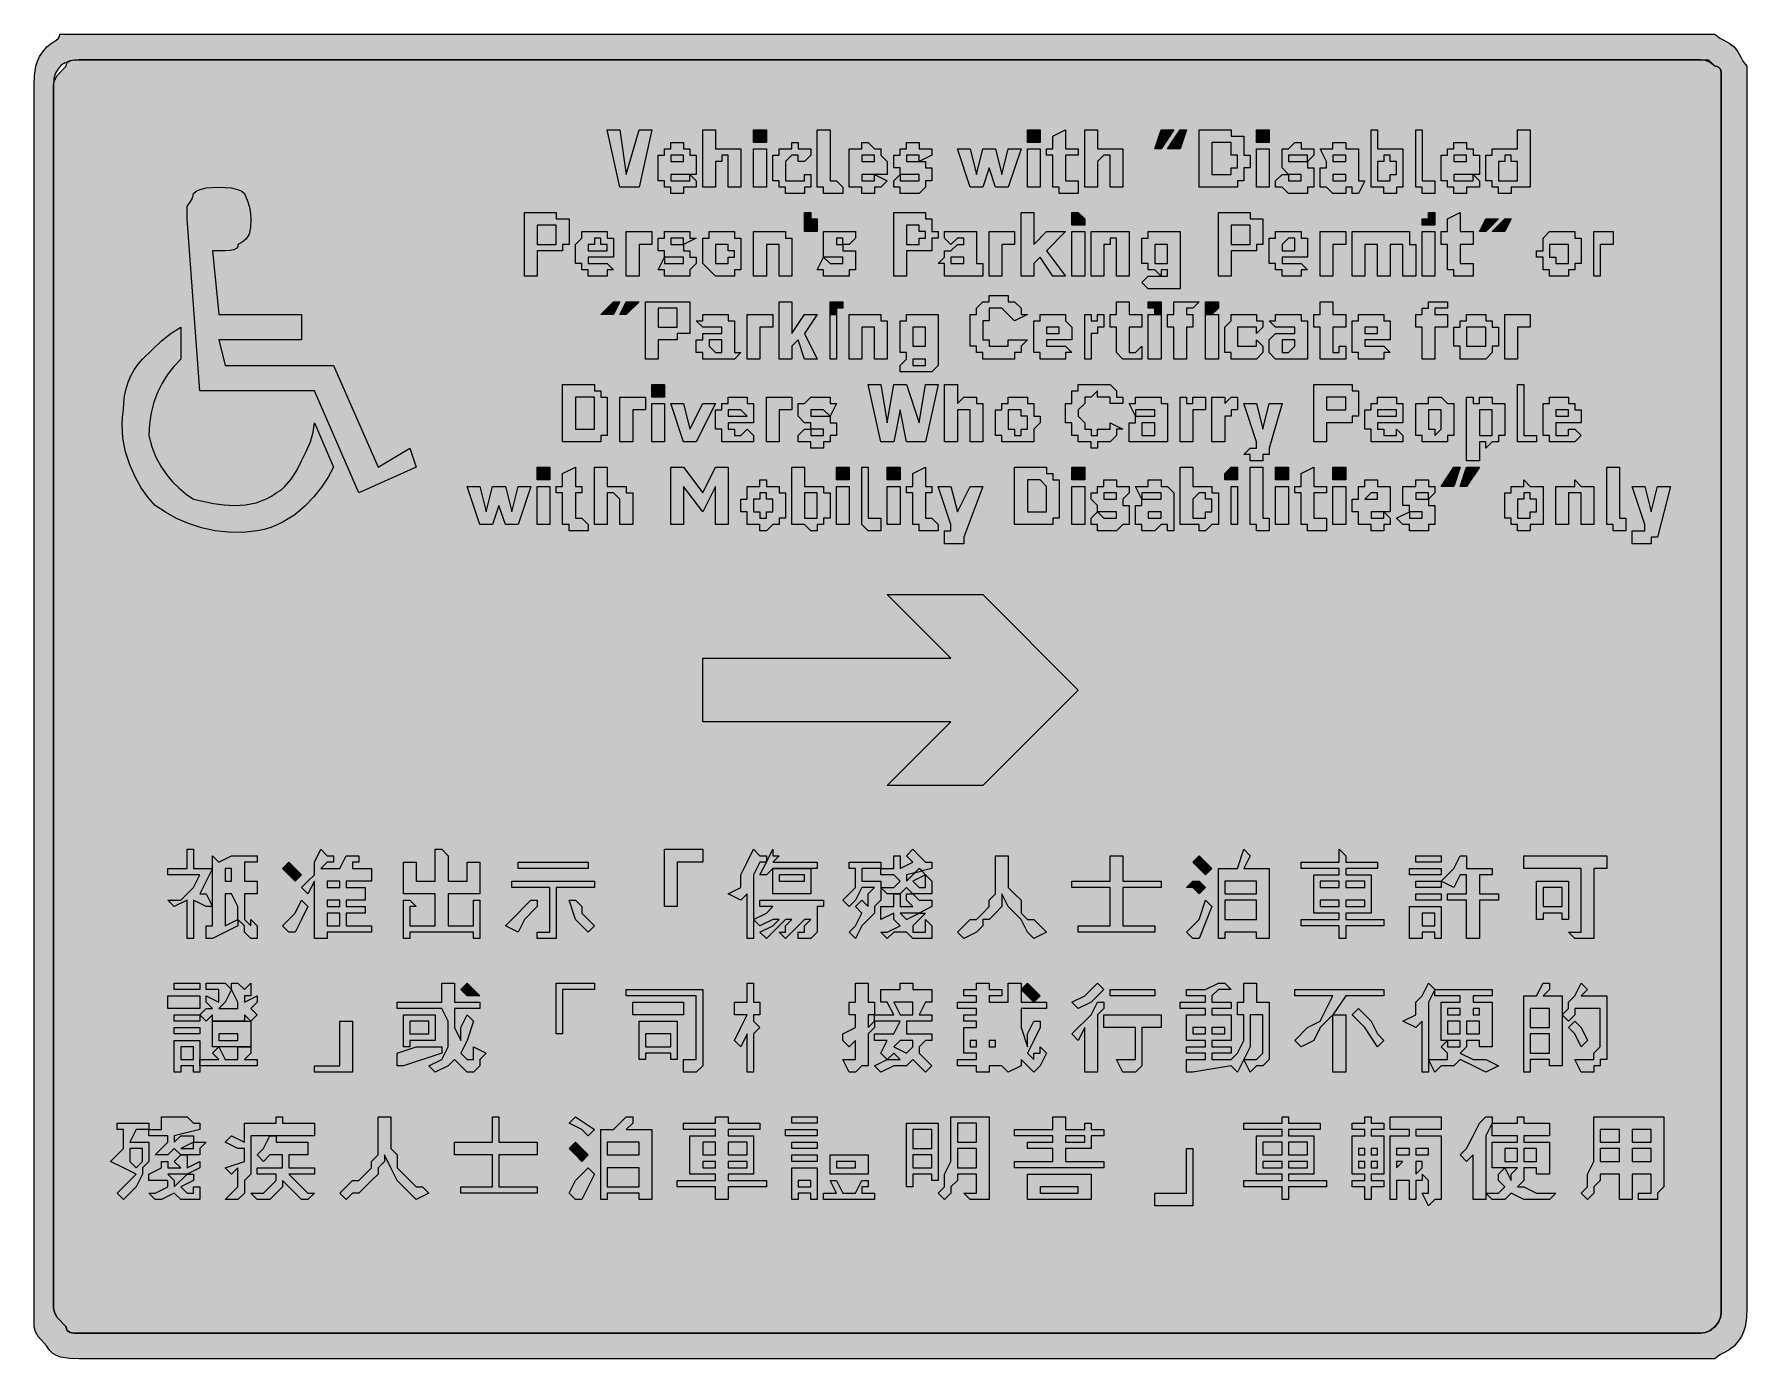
# Model space of a CAD drawing. Header units: metres. Extents: x 123 to 445, y 10 to 260.
import ezdxf

# ---------------------------------------------------------------- set-up
doc = ezdxf.new("R2010")
doc.units = ezdxf.units.M
doc.layers.add('FILL_BLACK_000000', color=7, linetype='Continuous', true_color=0x000000)
doc.layers.add('FILL_WHITE_FFFFFF', color=7, linetype='Continuous', true_color=0xffffff)

msp = doc.modelspace()

# ---------------------------------------------------------------- hatches: boundary and pattern name
at = {"layer": 'FILL_BLACK_000000', "true_color": 0x000000}
h = msp.add_hatch(color=7, dxfattribs=at)
h.dxf.hatch_style = 1
h.paths.add_polyline_path([(439.35, 259.68), (440.25, 258.97), (441.15, 258.48), (442.05, 257.99), (442.95, 257.28), (443.66, 256.38), (444.15, 255.48), (444.64, 254.58), (445.35, 253.68), (445.35, 250.08), (445.35, 19.68), (445.31, 17.88), (445.05, 16.08), (444.76, 15.18), (444.34, 14.28), (443.74, 13.38), (442.95, 12.48), (442.05, 11.77), (441.15, 11.28), (440.25, 10.79), (439.35, 10.08), (435.75, 10.08), (130.95, 10.08), (129.17, 10.12), (127.5, 10.38), (126.74, 10.67), (126.06, 11.09), (125.45, 11.69), (124.95, 12.48), (123.3, 14.28), (122.76, 15.18), (122.55, 16.08), (122.55, 19.68), (122.55, 250.08), (122.59, 251.88), (122.85, 253.68), (123.14, 254.58), (123.56, 255.48), (124.16, 256.38), (124.95, 257.28), (125.83, 257.99), (126.6, 258.48), (127.14, 258.97), (127.3, 259.28), (127.35, 259.68), (130.95, 259.68), (435.75, 259.68), (439.35, 259.68)])
h.paths.add_polyline_path([(129.19, 254.64), (128.38, 254.31), (127.65, 253.83), (127.04, 253.18), (126.56, 252.35), (126.26, 251.32), (126.15, 250.08), (126.15, 19.68), (126.36, 18.78), (126.9, 17.88), (128.55, 16.08), (128.6, 15.68), (128.76, 15.39), (129.3, 15.03), (130.07, 14.9), (130.95, 14.88), (435.75, 14.88), (436.65, 14.9), (437.55, 15.03), (438.45, 15.39), (439.35, 16.08), (440.04, 16.98), (440.4, 17.88), (440.53, 18.78), (440.55, 19.68), (440.55, 250.08), (440.55, 252.48), (440.4, 253.08), (440.04, 253.49), (439.75, 253.63), (439.35, 253.68), (438.45, 254.37), (437.55, 254.73), (436.65, 254.86), (435.75, 254.88), (130.95, 254.88), (130.05, 254.82), (129.19, 254.64)], flags=16)
h = msp.add_hatch(color=7, dxfattribs=at)
h.dxf.hatch_style = 1
h.paths.add_polyline_path([(234.15, 230.88), (232.95, 230.88), (230.55, 241.68), (232.95, 241.68), (234.15, 233.28), (236.55, 241.68), (238.95, 241.68), (236.55, 230.88), (234.15, 230.88)])
h = msp.add_hatch(color=7, dxfattribs=at)
h.dxf.hatch_style = 1
h.paths.add_polyline_path([(246.15, 230.88), (244.95, 230.88), (244.95, 229.68), (243.75, 229.68), (242.55, 229.68), (242.55, 230.88), (241.35, 230.88), (241.35, 232.08), (240.15, 232.08), (240.15, 233.28), (240.15, 234.48), (240.15, 235.68), (240.15, 236.88), (241.35, 236.88), (241.35, 238.08), (242.55, 238.08), (242.55, 239.28), (243.75, 239.28), (244.95, 239.28), (244.95, 238.08), (246.15, 238.08), (246.15, 236.88), (247.35, 236.88), (247.35, 235.68), (247.35, 234.48), (247.35, 233.28), (246.15, 233.28), (247.35, 232.08), (247.35, 230.88), (246.15, 230.88)])
h.paths.add_polyline_path([(242.55, 233.28), (242.55, 232.08), (243.75, 232.08), (244.95, 232.08), (246.15, 232.08), (246.15, 233.28), (242.55, 233.28)], flags=16)
h.paths.add_polyline_path([(244.95, 236.88), (243.75, 236.88), (242.55, 236.88), (242.55, 235.68), (244.95, 235.68), (244.95, 236.88)], flags=16)
h = msp.add_hatch(color=7, dxfattribs=at)
h.dxf.hatch_style = 1
h.paths.add_polyline_path([(252.15, 238.08), (253.35, 238.08), (254.55, 238.08), (255.75, 238.08), (255.75, 236.88), (255.75, 235.68), (255.75, 230.88), (253.35, 230.88), (253.35, 235.68), (253.35, 236.88), (252.15, 236.88), (252.15, 235.68), (250.95, 235.68), (250.95, 230.88), (248.55, 230.88), (248.55, 241.68), (250.95, 241.68), (250.95, 238.08), (252.15, 238.08)])
h = msp.add_hatch(color=7, dxfattribs=at)
h.dxf.hatch_style = 1
h.paths.add_polyline_path([(258.15, 239.28), (258.15, 240.48), (258.15, 241.68), (259.35, 241.68), (260.55, 241.68), (260.55, 240.48), (260.55, 239.28), (259.35, 239.28), (258.15, 239.28)])
h = msp.add_hatch(color=7, dxfattribs=at)
h.dxf.hatch_style = 1
h.paths.add_polyline_path([(266.55, 239.28), (266.55, 238.08), (267.75, 238.08), (268.95, 238.08), (268.95, 236.88), (267.75, 235.68), (266.55, 235.68), (266.55, 236.88), (265.35, 236.88), (264.15, 235.68), (264.15, 234.48), (264.15, 233.28), (264.15, 232.08), (265.35, 232.08), (266.55, 232.08), (267.75, 232.08), (267.75, 233.28), (268.95, 233.28), (268.95, 232.08), (268.95, 230.88), (267.75, 230.88), (267.75, 229.68), (266.55, 229.68), (265.35, 229.68), (264.15, 229.68), (264.15, 230.88), (262.95, 230.88), (262.95, 232.08), (261.75, 232.08), (261.75, 233.28), (261.75, 234.48), (261.75, 235.68), (261.75, 236.88), (262.95, 236.88), (262.95, 238.08), (264.15, 238.08), (265.35, 238.08), (265.35, 239.28), (266.55, 239.28)])
h = msp.add_hatch(color=7, dxfattribs=at)
h.dxf.hatch_style = 1
h.paths.add_polyline_path([(272.55, 233.28), (272.55, 232.08), (273.75, 232.08), (274.95, 230.88), (274.95, 229.68), (273.75, 229.68), (272.55, 229.68), (271.35, 229.68), (271.35, 230.88), (270.15, 230.88), (270.15, 232.08), (270.15, 241.68), (272.55, 241.68), (272.55, 233.28)])
h = msp.add_hatch(color=7, dxfattribs=at)
h.dxf.hatch_style = 1
h.paths.add_polyline_path([(280.95, 230.88), (280.95, 229.68), (279.75, 229.68), (278.55, 229.68), (278.55, 230.88), (277.35, 230.88), (276.15, 230.88), (276.15, 232.08), (276.15, 233.28), (276.15, 234.48), (276.15, 235.68), (276.15, 236.88), (276.15, 238.08), (277.35, 238.08), (278.55, 238.08), (278.55, 239.28), (279.75, 239.28), (280.95, 238.08), (282.15, 238.08), (282.15, 236.88), (283.35, 235.68), (283.35, 234.48), (283.35, 233.28), (280.95, 233.28), (283.35, 232.08), (282.15, 230.88), (280.95, 230.88)])
h.paths.add_polyline_path([(278.55, 233.28), (278.55, 232.08), (279.75, 232.08), (280.95, 232.08), (280.95, 233.28), (278.55, 233.28)], flags=16)
h.paths.add_polyline_path([(280.95, 235.68), (280.95, 236.88), (279.75, 236.88), (278.55, 236.88), (278.55, 235.68), (280.95, 235.68)], flags=16)
h = msp.add_hatch(color=7, dxfattribs=at)
h.dxf.hatch_style = 1
h.paths.add_polyline_path([(290.55, 234.48), (291.75, 234.48), (291.75, 233.28), (291.75, 232.08), (290.55, 232.08), (290.55, 230.88), (289.35, 229.68), (288.15, 229.68), (286.95, 229.68), (285.75, 229.68), (285.75, 230.88), (284.55, 230.88), (284.55, 232.08), (285.75, 233.28), (285.75, 234.48), (284.55, 234.48), (284.55, 235.68), (284.55, 236.88), (285.75, 236.88), (285.75, 238.08), (286.95, 238.08), (286.95, 239.28), (288.15, 239.28), (289.35, 239.28), (289.35, 238.08), (290.55, 238.08), (291.75, 238.08), (291.75, 236.88), (289.35, 235.68), (290.55, 235.68), (290.55, 234.48)])
h.paths.add_polyline_path([(285.75, 232.08), (286.95, 232.08), (288.15, 232.08), (289.35, 232.08), (289.35, 233.28), (288.15, 233.28), (286.95, 233.28), (285.75, 233.28), (285.75, 232.08)], flags=16)
h.paths.add_polyline_path([(289.35, 236.88), (288.15, 236.88), (286.95, 236.88), (286.95, 235.68), (288.15, 235.68), (289.35, 235.68), (289.35, 236.88)], flags=16)
h = msp.add_hatch(color=7, dxfattribs=at)
h.dxf.hatch_style = 1
h.paths.add_polyline_path([(309.75, 239.28), (309.75, 240.48), (309.75, 241.68), (310.95, 241.68), (312.15, 241.68), (312.15, 240.48), (312.15, 239.28), (310.95, 239.28), (309.75, 239.28)])
h = msp.add_hatch(color=7, dxfattribs=at)
h.dxf.hatch_style = 1
h.paths.add_polyline_path([(319.35, 238.08), (319.35, 236.88), (316.95, 236.88), (316.95, 233.28), (316.95, 232.08), (318.15, 232.08), (319.35, 232.08), (319.35, 230.88), (319.35, 229.68), (318.15, 229.68), (316.95, 229.68), (315.75, 229.68), (315.75, 230.88), (314.55, 230.88), (314.55, 232.08), (314.55, 236.88), (313.35, 236.88), (313.35, 238.08), (314.55, 238.08), (314.55, 240.48), (316.95, 241.68), (316.95, 238.08), (319.35, 238.08)])
h = msp.add_hatch(color=7, dxfattribs=at)
h.dxf.hatch_style = 1
h.paths.add_polyline_path([(324.15, 238.08), (325.35, 238.08), (326.55, 238.08), (327.75, 238.08), (327.75, 236.88), (327.75, 235.68), (327.75, 230.88), (325.35, 230.88), (325.35, 235.68), (325.35, 236.88), (324.15, 236.88), (322.95, 235.68), (322.95, 230.88), (320.55, 230.88), (320.55, 241.68), (322.95, 241.68), (322.95, 238.08), (324.15, 238.08)])
h = msp.add_hatch(color=7, dxfattribs=at)
h.dxf.hatch_style = 1
h.paths.add_polyline_path([(334.95, 241.68), (337.35, 241.68), (334.95, 238.08), (333.75, 238.08), (334.95, 241.68)])
h = msp.add_hatch(color=7, dxfattribs=at)
h.dxf.hatch_style = 1
h.paths.add_polyline_path([(338.55, 241.68), (339.75, 241.68), (338.55, 238.08), (336.15, 238.08), (338.55, 241.68)])
h = msp.add_hatch(color=7, dxfattribs=at)
h.dxf.hatch_style = 1
h.paths.add_polyline_path([(342.15, 241.68), (346.95, 241.68), (348.15, 241.68), (348.15, 240.48), (349.35, 240.48), (350.55, 240.48), (350.55, 239.28), (350.55, 238.08), (350.55, 236.88), (351.75, 236.88), (351.75, 235.68), (351.75, 234.48), (350.55, 234.48), (350.55, 233.28), (350.55, 232.08), (349.35, 232.08), (349.35, 230.88), (348.15, 230.88), (346.95, 230.88), (342.15, 230.88), (342.15, 241.68)])
h.paths.add_polyline_path([(345.75, 233.28), (346.95, 233.28), (348.15, 233.28), (348.15, 234.48), (349.35, 234.48), (349.35, 235.68), (349.35, 236.88), (348.15, 236.88), (348.15, 238.08), (348.15, 239.28), (346.95, 239.28), (345.75, 239.28), (344.55, 239.28), (344.55, 233.28), (345.75, 233.28)], flags=16)
h = msp.add_hatch(color=7, dxfattribs=at)
h.dxf.hatch_style = 1
h.paths.add_polyline_path([(352.95, 239.28), (352.95, 240.48), (352.95, 241.68), (354.15, 241.68), (355.35, 241.68), (355.35, 240.48), (355.35, 239.28), (354.15, 239.28), (352.95, 239.28)])
h = msp.add_hatch(color=7, dxfattribs=at)
h.dxf.hatch_style = 1
h.paths.add_polyline_path([(363.75, 234.48), (363.75, 233.28), (363.75, 232.08), (363.75, 230.88), (362.55, 230.88), (362.55, 229.68), (361.35, 229.68), (360.15, 229.68), (358.95, 229.68), (357.75, 230.88), (356.55, 230.88), (356.55, 232.08), (357.75, 233.28), (358.95, 233.28), (357.75, 234.48), (357.75, 235.68), (357.75, 236.88), (357.75, 238.08), (358.95, 238.08), (360.15, 239.28), (361.35, 239.28), (361.35, 238.08), (362.55, 238.08), (363.75, 238.08), (363.75, 236.88), (362.55, 235.68), (362.55, 234.48), (363.75, 234.48)])
h.paths.add_polyline_path([(358.95, 232.08), (360.15, 232.08), (361.35, 232.08), (361.35, 233.28), (360.15, 233.28), (358.95, 233.28), (358.95, 232.08)], flags=16)
h.paths.add_polyline_path([(362.55, 236.88), (361.35, 236.88), (360.15, 236.88), (358.95, 236.88), (358.95, 235.68), (360.15, 235.68), (361.35, 235.68), (362.55, 235.68), (362.55, 236.88)], flags=16)
h = msp.add_hatch(color=7, dxfattribs=at)
h.dxf.hatch_style = 1
h.paths.add_polyline_path([(367.35, 238.08), (367.35, 239.28), (368.55, 239.28), (369.75, 239.28), (369.75, 238.08), (370.95, 238.08), (372.15, 238.08), (372.15, 236.88), (372.15, 232.08), (373.35, 232.08), (372.15, 229.68), (370.95, 229.68), (370.95, 230.88), (369.75, 230.88), (369.75, 229.68), (368.55, 229.68), (367.35, 229.68), (366.15, 230.88), (364.95, 230.88), (364.95, 232.08), (364.95, 233.28), (364.95, 234.48), (366.15, 234.48), (366.15, 235.68), (364.95, 238.08), (366.15, 238.08), (367.35, 238.08)])
h.paths.add_polyline_path([(369.75, 236.88), (368.55, 236.88), (367.35, 236.88), (367.35, 235.68), (368.55, 235.68), (369.75, 235.68), (369.75, 236.88)], flags=16)
h.paths.add_polyline_path([(368.55, 232.08), (369.75, 232.08), (369.75, 233.28), (368.55, 233.28), (367.35, 233.28), (367.35, 232.08), (368.55, 232.08)], flags=16)
h = msp.add_hatch(color=7, dxfattribs=at)
h.dxf.hatch_style = 1
h.paths.add_polyline_path([(376.95, 230.88), (375.75, 230.88), (374.55, 230.88), (374.55, 241.68), (375.75, 241.68), (375.75, 238.08), (376.95, 238.08), (378.15, 238.08), (379.35, 238.08), (380.55, 238.08), (380.55, 236.88), (380.55, 235.68), (380.55, 234.48), (380.55, 233.28), (380.55, 232.08), (380.55, 230.88), (379.35, 230.88), (379.35, 229.68), (378.15, 229.68), (376.95, 229.68), (376.95, 230.88)])
h.paths.add_polyline_path([(379.35, 233.28), (379.35, 234.48), (379.35, 235.68), (378.15, 235.68), (378.15, 236.88), (376.95, 236.88), (376.95, 235.68), (375.75, 235.68), (375.75, 233.28), (375.75, 232.08), (376.95, 232.08), (378.15, 232.08), (378.15, 233.28), (379.35, 233.28)], flags=16)
h = msp.add_hatch(color=7, dxfattribs=at)
h.dxf.hatch_style = 1
h.paths.add_polyline_path([(384.15, 233.28), (384.15, 232.08), (385.35, 232.08), (386.55, 232.08), (386.55, 230.88), (386.55, 229.68), (385.35, 229.68), (384.15, 229.68), (384.15, 230.88), (382.95, 230.88), (382.95, 232.08), (382.95, 241.68), (384.15, 241.68), (384.15, 233.28)])
h = msp.add_hatch(color=7, dxfattribs=at)
h.dxf.hatch_style = 1
h.paths.add_polyline_path([(393.75, 230.88), (392.55, 230.88), (392.55, 229.68), (391.35, 229.68), (390.15, 229.68), (390.15, 230.88), (388.95, 230.88), (388.95, 232.08), (387.75, 232.08), (387.75, 233.28), (387.75, 234.48), (387.75, 235.68), (387.75, 236.88), (388.95, 236.88), (388.95, 238.08), (390.15, 238.08), (390.15, 239.28), (391.35, 239.28), (392.55, 239.28), (392.55, 238.08), (393.75, 238.08), (393.75, 236.88), (394.95, 236.88), (394.95, 235.68), (394.95, 234.48), (394.95, 233.28), (393.75, 233.28), (394.95, 232.08), (394.95, 230.88), (393.75, 230.88)])
h.paths.add_polyline_path([(390.15, 233.28), (390.15, 232.08), (391.35, 232.08), (392.55, 232.08), (393.75, 232.08), (393.75, 233.28), (390.15, 233.28)], flags=16)
h.paths.add_polyline_path([(392.55, 236.88), (391.35, 236.88), (390.15, 236.88), (390.15, 235.68), (392.55, 235.68), (392.55, 236.88)], flags=16)
h = msp.add_hatch(color=7, dxfattribs=at)
h.dxf.hatch_style = 1
h.paths.add_polyline_path([(400.95, 229.68), (399.75, 229.68), (398.55, 229.68), (398.55, 230.88), (397.35, 230.88), (397.35, 232.08), (396.15, 232.08), (396.15, 233.28), (396.15, 234.48), (396.15, 235.68), (396.15, 236.88), (397.35, 236.88), (397.35, 238.08), (398.55, 238.08), (399.75, 238.08), (400.95, 238.08), (402.15, 238.08), (402.15, 241.68), (404.55, 241.68), (404.55, 230.88), (402.15, 230.88), (400.95, 230.88), (400.95, 229.68)])
h.paths.add_polyline_path([(402.15, 235.68), (400.95, 235.68), (400.95, 236.88), (399.75, 236.88), (399.75, 235.68), (398.55, 235.68), (398.55, 234.48), (398.55, 233.28), (398.55, 232.08), (399.75, 232.08), (400.95, 232.08), (402.15, 232.08), (402.15, 233.28), (402.15, 234.48), (402.15, 235.68)], flags=16)
h = msp.add_hatch(color=7, dxfattribs=at)
h.dxf.hatch_style = 1
h.paths.add_polyline_path([(258.15, 230.88), (258.15, 238.08), (260.55, 238.08), (260.55, 230.88), (258.15, 230.88)])
h = msp.add_hatch(color=7, dxfattribs=at)
h.dxf.hatch_style = 1
h.paths.add_polyline_path([(303.75, 230.88), (302.55, 234.48), (301.35, 230.88), (298.95, 230.88), (296.55, 238.08), (298.95, 238.08), (300.15, 233.28), (301.35, 238.08), (302.55, 238.08), (303.75, 238.08), (304.95, 233.28), (306.15, 238.08), (308.55, 238.08), (306.15, 230.88), (303.75, 230.88)])
h = msp.add_hatch(color=7, dxfattribs=at)
h.dxf.hatch_style = 1
h.paths.add_polyline_path([(309.75, 230.88), (309.75, 238.08), (312.15, 238.08), (312.15, 230.88), (309.75, 230.88)])
h = msp.add_hatch(color=7, dxfattribs=at)
h.dxf.hatch_style = 1
h.paths.add_polyline_path([(352.95, 230.88), (352.95, 238.08), (355.35, 238.08), (355.35, 230.88), (352.95, 230.88)])
h = msp.add_hatch(color=7, dxfattribs=at)
h.dxf.hatch_style = 1
h.paths.add_polyline_path([(153.75, 192.48), (151.35, 224.88), (151.35, 227.28), (151.95, 228.03), (152.36, 228.8), (152.55, 229.68), (153.05, 230.08), (153.64, 230.37), (154.95, 230.73), (157.35, 230.88), (159.75, 230.73), (161.06, 230.37), (161.65, 230.08), (162.15, 229.68), (162.84, 228.09), (163.2, 226.83), (163.33, 225.8), (163.35, 224.88), (163.31, 223.29), (163.05, 222.03), (162.76, 221.49), (162.34, 221), (161.74, 220.53), (160.95, 220.08), (160.9, 219.68), (160.74, 219.39), (160.2, 219.03), (159.43, 218.9), (158.55, 218.88), (156.15, 218.88), (157.35, 206.88), (172.95, 206.88), (172.95, 202.08), (157.35, 202.08), (158.55, 197.28), (178.95, 197.28), (187.35, 178.08), (193.35, 181.68), (194.55, 178.08), (183.75, 173.28), (175.35, 192.48), (153.75, 192.48)])
h = msp.add_hatch(color=7, dxfattribs=at)
h.dxf.hatch_style = 1
h.paths.add_polyline_path([(214.95, 214.08), (214.95, 226.08), (220.95, 226.08), (220.95, 224.88), (222.15, 224.88), (223.35, 224.88), (223.35, 223.68), (223.35, 222.48), (223.35, 221.28), (223.35, 220.08), (222.15, 220.08), (222.15, 218.88), (220.95, 218.88), (217.35, 218.88), (217.35, 214.08), (214.95, 214.08)])
h.paths.add_polyline_path([(220.95, 220.08), (220.95, 221.28), (220.95, 222.48), (220.95, 223.68), (219.75, 223.68), (217.35, 223.68), (217.35, 220.08), (219.75, 220.08), (220.95, 220.08)], flags=16)
h = msp.add_hatch(color=7, dxfattribs=at)
h.dxf.hatch_style = 1
h.paths.add_polyline_path([(267.75, 226.08), (268.95, 226.08), (268.95, 224.88), (270.15, 224.88), (270.15, 223.68), (270.15, 222.48), (268.95, 222.48), (267.75, 222.48), (267.75, 223.68), (267.75, 224.88), (267.75, 226.08)])
h = msp.add_hatch(color=7, dxfattribs=at)
h.dxf.hatch_style = 1
h.paths.add_polyline_path([(284.55, 214.08), (284.55, 226.08), (289.35, 226.08), (290.55, 226.08), (290.55, 224.88), (291.75, 224.88), (291.75, 223.68), (291.75, 222.48), (292.95, 222.48), (292.95, 221.28), (291.75, 221.28), (291.75, 220.08), (291.75, 218.88), (290.55, 218.88), (289.35, 218.88), (286.95, 218.88), (286.95, 214.08), (284.55, 214.08)])
h.paths.add_polyline_path([(289.35, 221.28), (290.55, 221.28), (290.55, 222.48), (289.35, 222.48), (289.35, 223.68), (286.95, 223.68), (286.95, 220.08), (289.35, 220.08), (289.35, 221.28)], flags=16)
h = msp.add_hatch(color=7, dxfattribs=at)
h.dxf.hatch_style = 1
h.paths.add_polyline_path([(308.55, 226.08), (310.95, 226.08), (310.95, 220.08), (313.35, 222.48), (316.95, 222.48), (313.35, 218.88), (316.95, 214.08), (314.55, 214.08), (312.15, 217.68), (310.95, 216.48), (310.95, 214.08), (308.55, 214.08), (308.55, 226.08)])
h = msp.add_hatch(color=7, dxfattribs=at)
h.dxf.hatch_style = 1
h.paths.add_polyline_path([(318.15, 223.68), (318.15, 224.88), (318.15, 226.08), (319.35, 226.08), (320.55, 224.88), (320.55, 223.68), (319.35, 223.68), (318.15, 223.68)])
h = msp.add_hatch(color=7, dxfattribs=at)
h.dxf.hatch_style = 1
h.paths.add_polyline_path([(345.75, 214.08), (345.75, 226.08), (351.75, 226.08), (351.75, 224.88), (352.95, 224.88), (354.15, 224.88), (354.15, 223.68), (354.15, 222.48), (354.15, 221.28), (354.15, 220.08), (352.95, 220.08), (352.95, 218.88), (351.75, 218.88), (348.15, 218.88), (348.15, 214.08), (345.75, 214.08)])
h.paths.add_polyline_path([(351.75, 220.08), (351.75, 221.28), (351.75, 222.48), (351.75, 223.68), (350.55, 223.68), (348.15, 223.68), (348.15, 220.08), (350.55, 220.08), (351.75, 220.08)], flags=16)
h = msp.add_hatch(color=7, dxfattribs=at)
h.dxf.hatch_style = 1
h.paths.add_polyline_path([(384.15, 223.68), (384.15, 224.88), (385.35, 224.88), (385.35, 226.08), (386.55, 226.08), (386.55, 224.88), (386.55, 223.68), (385.35, 223.68), (384.15, 223.68)])
h = msp.add_hatch(color=7, dxfattribs=at)
h.dxf.hatch_style = 1
h.paths.add_polyline_path([(393.75, 222.48), (393.75, 220.08), (391.35, 220.08), (391.35, 216.48), (392.55, 216.48), (393.75, 216.48), (393.75, 214.08), (392.55, 214.08), (391.35, 214.08), (390.15, 214.08), (390.15, 215.28), (388.95, 215.28), (388.95, 216.48), (388.95, 220.08), (387.75, 220.08), (387.75, 222.48), (388.95, 222.48), (388.95, 224.88), (391.35, 226.08), (391.35, 222.48), (393.75, 222.48)])
h = msp.add_hatch(color=7, dxfattribs=at)
h.dxf.hatch_style = 1
h.paths.add_polyline_path([(396.15, 224.88), (398.55, 224.88), (396.15, 222.48), (394.95, 222.48), (396.15, 224.88)])
h = msp.add_hatch(color=7, dxfattribs=at)
h.dxf.hatch_style = 1
h.paths.add_polyline_path([(399.75, 224.88), (400.95, 224.88), (399.75, 222.48), (397.35, 222.48), (399.75, 224.88)])
h = msp.add_hatch(color=7, dxfattribs=at)
h.dxf.hatch_style = 1
h.paths.add_polyline_path([(226.95, 216.48), (228.15, 216.48), (229.35, 216.48), (230.55, 216.48), (231.75, 215.28), (230.55, 215.28), (230.55, 214.08), (229.35, 214.08), (228.15, 214.08), (226.95, 214.08), (226.95, 215.28), (225.75, 215.28), (225.75, 216.48), (224.55, 216.48), (224.55, 217.68), (224.55, 218.88), (224.55, 220.08), (225.75, 221.28), (225.75, 222.48), (226.95, 222.48), (228.15, 222.48), (229.35, 222.48), (230.55, 222.48), (230.55, 221.28), (231.75, 221.28), (231.75, 220.08), (231.75, 218.88), (231.75, 217.68), (226.95, 217.68), (226.95, 216.48)])
h.paths.add_polyline_path([(230.55, 220.08), (229.35, 220.08), (229.35, 221.28), (228.15, 221.28), (228.15, 220.08), (226.95, 220.08), (226.95, 218.88), (230.55, 218.88), (230.55, 220.08)], flags=16)
h = msp.add_hatch(color=7, dxfattribs=at)
h.dxf.hatch_style = 1
h.paths.add_polyline_path([(238.95, 222.48), (238.95, 220.08), (237.75, 220.08), (236.55, 220.08), (236.55, 218.88), (236.55, 214.08), (234.15, 214.08), (234.15, 222.48), (236.55, 222.48), (237.75, 222.48), (238.95, 222.48)])
h = msp.add_hatch(color=7, dxfattribs=at)
h.dxf.hatch_style = 1
h.paths.add_polyline_path([(246.15, 218.88), (246.15, 217.68), (247.35, 217.68), (247.35, 216.48), (246.15, 215.28), (246.15, 214.08), (244.95, 214.08), (243.75, 214.08), (242.55, 214.08), (241.35, 214.08), (241.35, 215.28), (240.15, 215.28), (241.35, 217.68), (241.35, 218.88), (240.15, 218.88), (240.15, 220.08), (240.15, 221.28), (241.35, 221.28), (241.35, 222.48), (242.55, 222.48), (243.75, 222.48), (244.95, 222.48), (246.15, 222.48), (246.15, 221.28), (247.35, 221.28), (244.95, 220.08), (244.95, 218.88), (246.15, 218.88)])
h.paths.add_polyline_path([(241.35, 216.48), (242.55, 216.48), (243.75, 216.48), (244.95, 216.48), (244.95, 217.68), (243.75, 217.68), (242.55, 217.68), (241.35, 217.68), (241.35, 216.48)], flags=16)
h.paths.add_polyline_path([(244.95, 221.28), (243.75, 221.28), (242.55, 221.28), (242.55, 220.08), (243.75, 220.08), (244.95, 220.08), (244.95, 221.28)], flags=16)
h = msp.add_hatch(color=7, dxfattribs=at)
h.dxf.hatch_style = 1
h.paths.add_polyline_path([(255.75, 216.48), (255.75, 215.28), (254.55, 215.28), (254.55, 214.08), (253.35, 214.08), (252.15, 214.08), (250.95, 214.08), (249.75, 215.28), (248.55, 216.48), (248.55, 217.68), (248.55, 218.88), (248.55, 220.08), (248.55, 221.28), (249.75, 221.28), (249.75, 222.48), (250.95, 222.48), (252.15, 222.48), (253.35, 222.48), (254.55, 222.48), (254.55, 221.28), (255.75, 221.28), (255.75, 220.08), (255.75, 218.88), (255.75, 217.68), (255.75, 216.48)])
h.paths.add_polyline_path([(253.35, 220.08), (252.15, 220.08), (250.95, 220.08), (250.95, 218.88), (250.95, 217.68), (250.95, 216.48), (252.15, 216.48), (253.35, 216.48), (253.35, 217.68), (254.55, 217.68), (254.55, 218.88), (253.35, 218.88), (253.35, 220.08)], flags=16)
h = msp.add_hatch(color=7, dxfattribs=at)
h.dxf.hatch_style = 1
h.paths.add_polyline_path([(260.55, 218.88), (260.55, 214.08), (258.15, 214.08), (258.15, 222.48), (260.55, 222.48), (261.75, 222.48), (262.95, 222.48), (264.15, 222.48), (264.15, 221.28), (265.35, 221.28), (265.35, 220.08), (265.35, 214.08), (262.95, 214.08), (262.95, 218.88), (262.95, 220.08), (261.75, 220.08), (260.55, 220.08), (260.55, 218.88)])
h = msp.add_hatch(color=7, dxfattribs=at)
h.dxf.hatch_style = 1
h.paths.add_polyline_path([(276.15, 218.88), (277.35, 218.88), (277.35, 217.68), (277.35, 216.48), (277.35, 215.28), (276.15, 215.28), (276.15, 214.08), (274.95, 214.08), (273.75, 214.08), (272.55, 214.08), (271.35, 214.08), (271.35, 215.28), (270.15, 215.28), (271.35, 217.68), (271.35, 218.88), (271.35, 220.08), (271.35, 221.28), (271.35, 222.48), (272.55, 222.48), (273.75, 222.48), (274.95, 222.48), (276.15, 222.48), (277.35, 222.48), (277.35, 221.28), (276.15, 220.08), (274.95, 220.08), (274.95, 218.88), (276.15, 218.88)])
h.paths.add_polyline_path([(272.55, 216.48), (273.75, 216.48), (274.95, 216.48), (274.95, 217.68), (273.75, 217.68), (272.55, 217.68), (271.35, 217.68), (272.55, 216.48)], flags=16)
h.paths.add_polyline_path([(274.95, 221.28), (273.75, 221.28), (273.75, 220.08), (274.95, 220.08), (274.95, 221.28)], flags=16)
h = msp.add_hatch(color=7, dxfattribs=at)
h.dxf.hatch_style = 1
h.paths.add_polyline_path([(295.35, 214.08), (294.15, 214.08), (294.15, 215.28), (294.15, 216.48), (292.95, 216.48), (294.15, 217.68), (294.15, 218.88), (295.35, 218.88), (296.55, 220.08), (297.75, 220.08), (297.75, 221.28), (296.55, 221.28), (295.35, 220.08), (294.15, 221.28), (294.15, 222.48), (295.35, 222.48), (296.55, 222.48), (297.75, 222.48), (298.95, 222.48), (300.15, 222.48), (300.15, 221.28), (300.15, 220.08), (300.15, 216.48), (301.35, 216.48), (301.35, 214.08), (300.15, 214.08), (298.95, 214.08), (297.75, 214.08), (296.55, 214.08), (295.35, 214.08)])
h.paths.add_polyline_path([(297.75, 216.48), (297.75, 217.68), (296.55, 217.68), (295.35, 217.68), (295.35, 216.48), (296.55, 216.48), (297.75, 216.48)], flags=16)
h = msp.add_hatch(color=7, dxfattribs=at)
h.dxf.hatch_style = 1
h.paths.add_polyline_path([(307.35, 222.48), (307.35, 220.08), (306.15, 220.08), (304.95, 220.08), (304.95, 218.88), (304.95, 214.08), (302.55, 214.08), (302.55, 222.48), (304.95, 222.48), (306.15, 222.48), (307.35, 222.48)])
h = msp.add_hatch(color=7, dxfattribs=at)
h.dxf.hatch_style = 1
h.paths.add_polyline_path([(318.15, 214.08), (318.15, 222.48), (320.55, 222.48), (320.55, 214.08), (318.15, 214.08)])
h = msp.add_hatch(color=7, dxfattribs=at)
h.dxf.hatch_style = 1
h.paths.add_polyline_path([(326.55, 214.08), (326.55, 218.88), (326.55, 220.08), (326.55, 221.28), (325.35, 221.28), (325.35, 220.08), (324.15, 220.08), (324.15, 218.88), (324.15, 214.08), (321.75, 214.08), (321.75, 222.48), (324.15, 222.48), (325.35, 222.48), (326.55, 222.48), (327.75, 222.48), (328.95, 222.48), (328.95, 221.28), (328.95, 220.08), (328.95, 214.08), (326.55, 214.08)])
h = msp.add_hatch(color=7, dxfattribs=at)
h.dxf.hatch_style = 1
h.paths.add_polyline_path([(332.55, 216.48), (331.35, 216.48), (331.35, 217.68), (331.35, 218.88), (331.35, 220.08), (331.35, 221.28), (332.55, 221.28), (332.55, 222.48), (333.75, 222.48), (334.95, 222.48), (336.15, 222.48), (338.55, 222.48), (338.55, 214.08), (338.55, 212.88), (338.55, 211.68), (337.35, 211.68), (336.15, 211.68), (334.95, 211.68), (333.75, 211.68), (332.55, 211.68), (331.35, 212.88), (332.55, 214.08), (333.75, 214.08), (334.95, 214.08), (333.75, 215.28), (332.55, 215.28), (332.55, 216.48)])
h.paths.add_polyline_path([(336.15, 214.08), (336.15, 215.28), (334.95, 215.28), (334.95, 214.08), (336.15, 214.08)], flags=16)
h.paths.add_polyline_path([(333.75, 220.08), (333.75, 218.88), (333.75, 217.68), (333.75, 216.48), (334.95, 216.48), (336.15, 216.48), (336.15, 217.68), (336.15, 220.08), (334.95, 220.08), (333.75, 220.08)], flags=16)
h = msp.add_hatch(color=7, dxfattribs=at)
h.dxf.hatch_style = 1
h.paths.add_polyline_path([(357.75, 216.48), (358.95, 216.48), (360.15, 216.48), (361.35, 216.48), (362.55, 215.28), (361.35, 215.28), (361.35, 214.08), (360.15, 214.08), (358.95, 214.08), (357.75, 214.08), (357.75, 215.28), (356.55, 215.28), (356.55, 216.48), (355.35, 216.48), (355.35, 217.68), (355.35, 218.88), (355.35, 220.08), (355.35, 221.28), (356.55, 221.28), (356.55, 222.48), (357.75, 222.48), (358.95, 222.48), (360.15, 222.48), (361.35, 222.48), (361.35, 221.28), (362.55, 221.28), (362.55, 220.08), (362.55, 218.88), (362.55, 217.68), (357.75, 217.68), (357.75, 216.48)])
h.paths.add_polyline_path([(360.15, 220.08), (360.15, 221.28), (358.95, 221.28), (357.75, 220.08), (357.75, 218.88), (360.15, 218.88), (360.15, 220.08)], flags=16)
h = msp.add_hatch(color=7, dxfattribs=at)
h.dxf.hatch_style = 1
h.paths.add_polyline_path([(369.75, 222.48), (369.75, 220.08), (368.55, 220.08), (367.35, 220.08), (367.35, 218.88), (367.35, 214.08), (364.95, 214.08), (364.95, 222.48), (367.35, 222.48), (368.55, 222.48), (369.75, 222.48)])
h = msp.add_hatch(color=7, dxfattribs=at)
h.dxf.hatch_style = 1
h.paths.add_polyline_path([(379.35, 222.48), (380.55, 222.48), (381.75, 222.48), (381.75, 221.28), (381.75, 220.08), (382.95, 220.08), (382.95, 214.08), (380.55, 214.08), (380.55, 220.08), (379.35, 220.08), (378.15, 220.08), (378.15, 218.88), (378.15, 214.08), (375.75, 214.08), (375.75, 220.08), (374.55, 220.08), (373.35, 220.08), (373.35, 218.88), (373.35, 214.08), (370.95, 214.08), (370.95, 222.48), (373.35, 222.48), (374.55, 222.48), (375.75, 222.48), (376.95, 222.48), (378.15, 222.48), (379.35, 222.48)])
h = msp.add_hatch(color=7, dxfattribs=at)
h.dxf.hatch_style = 1
h.paths.add_polyline_path([(384.15, 214.08), (384.15, 222.48), (386.55, 222.48), (386.55, 214.08), (384.15, 214.08)])
h = msp.add_hatch(color=7, dxfattribs=at)
h.dxf.hatch_style = 1
h.paths.add_polyline_path([(414.15, 216.48), (412.95, 216.48), (412.95, 215.28), (411.75, 215.28), (411.75, 214.08), (410.55, 214.08), (409.35, 214.08), (408.15, 214.08), (408.15, 215.28), (406.95, 215.28), (406.95, 216.48), (406.95, 217.68), (405.75, 217.68), (405.75, 218.88), (406.95, 218.88), (406.95, 220.08), (406.95, 221.28), (408.15, 222.48), (409.35, 222.48), (410.55, 222.48), (411.75, 222.48), (412.95, 222.48), (412.95, 221.28), (414.15, 221.28), (414.15, 220.08), (414.15, 218.88), (414.15, 217.68), (414.15, 216.48)])
h.paths.add_polyline_path([(410.55, 220.08), (409.35, 220.08), (408.15, 220.08), (408.15, 218.88), (408.15, 217.68), (409.35, 217.68), (409.35, 216.48), (410.55, 216.48), (411.75, 216.48), (411.75, 217.68), (411.75, 218.88), (411.75, 220.08), (410.55, 220.08)], flags=16)
h = msp.add_hatch(color=7, dxfattribs=at)
h.dxf.hatch_style = 1
h.paths.add_polyline_path([(420.15, 222.48), (420.15, 220.08), (418.95, 220.08), (417.75, 220.08), (417.75, 218.88), (417.75, 214.08), (416.55, 214.08), (416.55, 222.48), (417.75, 222.48), (418.95, 222.48), (420.15, 222.48)])
h = msp.add_hatch(color=7, dxfattribs=at)
h.dxf.hatch_style = 1
h.paths.add_polyline_path([(308.55, 200.88), (308.55, 199.68), (307.35, 199.68), (307.35, 198.48), (306.15, 198.48), (304.95, 198.48), (303.75, 198.48), (302.55, 198.48), (301.35, 198.48), (301.35, 199.68), (300.15, 199.68), (300.15, 200.88), (298.95, 200.88), (298.95, 202.08), (298.95, 203.28), (298.95, 204.48), (298.95, 205.68), (298.95, 206.88), (300.15, 206.88), (300.15, 208.08), (301.35, 209.28), (302.55, 209.28), (302.55, 210.48), (303.75, 210.48), (304.95, 210.48), (306.15, 210.48), (306.15, 209.28), (307.35, 209.28), (308.55, 208.08), (308.55, 206.88), (309.75, 206.88), (307.35, 205.68), (306.15, 206.88), (304.95, 208.08), (303.75, 208.08), (302.55, 208.08), (302.55, 206.88), (302.55, 205.68), (301.35, 205.68), (301.35, 204.48), (301.35, 203.28), (301.35, 202.08), (302.55, 202.08), (302.55, 200.88), (303.75, 200.88), (304.95, 200.88), (306.15, 200.88), (306.15, 202.08), (307.35, 202.08), (309.75, 202.08), (308.55, 200.88)])
h = msp.add_hatch(color=7, dxfattribs=at)
h.dxf.hatch_style = 1
h.paths.add_polyline_path([(231.75, 209.28), (232.95, 209.28), (231.75, 206.88), (229.35, 206.88), (231.75, 209.28)])
h = msp.add_hatch(color=7, dxfattribs=at)
h.dxf.hatch_style = 1
h.paths.add_polyline_path([(234.15, 209.28), (236.55, 209.28), (234.15, 206.88), (232.95, 206.88), (234.15, 209.28)])
h = msp.add_hatch(color=7, dxfattribs=at)
h.dxf.hatch_style = 1
h.paths.add_polyline_path([(237.75, 198.48), (237.75, 209.28), (243.75, 209.28), (244.95, 209.28), (246.15, 209.28), (246.15, 208.08), (246.15, 206.88), (246.15, 205.68), (246.15, 204.48), (246.15, 203.28), (244.95, 203.28), (243.75, 203.28), (243.75, 202.08), (240.15, 202.08), (240.15, 198.48), (237.75, 198.48)])
h.paths.add_polyline_path([(243.75, 204.48), (243.75, 205.68), (243.75, 206.88), (243.75, 208.08), (242.55, 208.08), (240.15, 208.08), (240.15, 204.48), (242.55, 204.48), (243.75, 204.48)], flags=16)
h = msp.add_hatch(color=7, dxfattribs=at)
h.dxf.hatch_style = 1
h.paths.add_polyline_path([(249.75, 198.48), (248.55, 198.48), (248.55, 199.68), (247.35, 199.68), (247.35, 200.88), (247.35, 202.08), (248.55, 202.08), (248.55, 203.28), (249.75, 203.28), (250.95, 203.28), (252.15, 203.28), (252.15, 204.48), (250.95, 204.48), (249.75, 204.48), (248.55, 204.48), (247.35, 205.68), (248.55, 205.68), (248.55, 206.88), (249.75, 206.88), (250.95, 206.88), (252.15, 206.88), (253.35, 206.88), (253.35, 205.68), (254.55, 205.68), (254.55, 204.48), (254.55, 200.88), (254.55, 199.68), (255.75, 199.68), (254.55, 198.48), (253.35, 198.48), (252.15, 198.48), (250.95, 198.48), (249.75, 198.48)])
h.paths.add_polyline_path([(252.15, 199.68), (252.15, 200.88), (252.15, 202.08), (250.95, 202.08), (249.75, 202.08), (249.75, 200.88), (250.95, 199.68), (252.15, 199.68)], flags=16)
h = msp.add_hatch(color=7, dxfattribs=at)
h.dxf.hatch_style = 1
h.paths.add_polyline_path([(261.75, 206.88), (261.75, 204.48), (260.55, 204.48), (259.35, 204.48), (259.35, 203.28), (259.35, 198.48), (256.95, 198.48), (256.95, 206.88), (259.35, 206.88), (260.55, 206.88), (261.75, 206.88)])
h = msp.add_hatch(color=7, dxfattribs=at)
h.dxf.hatch_style = 1
h.paths.add_polyline_path([(262.95, 209.28), (265.35, 209.28), (265.35, 203.28), (267.75, 206.88), (270.15, 206.88), (267.75, 203.28), (270.15, 198.48), (267.75, 198.48), (266.55, 202.08), (265.35, 200.88), (265.35, 198.48), (262.95, 198.48), (262.95, 209.28)])
h = msp.add_hatch(color=7, dxfattribs=at)
h.dxf.hatch_style = 1
h.paths.add_polyline_path([(272.55, 206.88), (272.55, 208.08), (272.55, 209.28), (273.75, 209.28), (274.95, 209.28), (274.95, 208.08), (273.75, 208.08), (273.75, 206.88), (272.55, 206.88)])
h = msp.add_hatch(color=7, dxfattribs=at)
h.dxf.hatch_style = 1
h.paths.add_polyline_path([(272.55, 198.48), (272.55, 206.88), (273.75, 206.88), (273.75, 198.48), (272.55, 198.48)])
h = msp.add_hatch(color=7, dxfattribs=at)
h.dxf.hatch_style = 1
h.paths.add_polyline_path([(280.95, 206.88), (282.15, 206.88), (282.15, 205.68), (283.35, 205.68), (283.35, 204.48), (283.35, 198.48), (280.95, 198.48), (280.95, 203.28), (280.95, 204.48), (279.75, 204.48), (278.55, 204.48), (278.55, 203.28), (278.55, 198.48), (276.15, 198.48), (276.15, 206.88), (278.55, 206.88), (279.75, 206.88), (280.95, 206.88)])
h = msp.add_hatch(color=7, dxfattribs=at)
h.dxf.hatch_style = 1
h.paths.add_polyline_path([(292.95, 197.28), (291.75, 196.08), (290.55, 196.08), (289.35, 196.08), (288.15, 196.08), (286.95, 196.08), (285.75, 196.08), (285.75, 197.28), (286.95, 198.48), (286.95, 199.68), (285.75, 199.68), (285.75, 200.88), (285.75, 202.08), (285.75, 203.28), (285.75, 204.48), (285.75, 205.68), (286.95, 205.68), (286.95, 206.88), (288.15, 206.88), (289.35, 206.88), (290.55, 206.88), (292.95, 206.88), (292.95, 198.48), (292.95, 197.28)])
h.paths.add_polyline_path([(288.15, 197.28), (289.35, 197.28), (290.55, 197.28), (290.55, 198.48), (289.35, 198.48), (288.15, 198.48), (288.15, 197.28)], flags=16)
h.paths.add_polyline_path([(289.35, 204.48), (288.15, 204.48), (288.15, 203.28), (288.15, 202.08), (288.15, 200.88), (289.35, 200.88), (290.55, 200.88), (290.55, 202.08), (290.55, 203.28), (290.55, 204.48), (289.35, 204.48)], flags=16)
h = msp.add_hatch(color=7, dxfattribs=at)
h.dxf.hatch_style = 1
h.paths.add_polyline_path([(313.35, 200.88), (314.55, 200.88), (315.75, 200.88), (316.95, 200.88), (318.15, 199.68), (316.95, 199.68), (316.95, 198.48), (315.75, 198.48), (314.55, 198.48), (313.35, 198.48), (312.15, 198.48), (312.15, 199.68), (310.95, 199.68), (310.95, 200.88), (310.95, 202.08), (310.95, 203.28), (310.95, 204.48), (310.95, 205.68), (312.15, 205.68), (312.15, 206.88), (313.35, 206.88), (314.55, 206.88), (315.75, 206.88), (316.95, 206.88), (316.95, 205.68), (318.15, 204.48), (318.15, 203.28), (318.15, 202.08), (313.35, 202.08), (313.35, 200.88)])
h.paths.add_polyline_path([(315.75, 204.48), (314.55, 204.48), (313.35, 204.48), (313.35, 203.28), (315.75, 203.28), (315.75, 204.48)], flags=16)
h = msp.add_hatch(color=7, dxfattribs=at)
h.dxf.hatch_style = 1
h.paths.add_polyline_path([(320.55, 206.88), (321.75, 206.88), (321.75, 205.68), (322.95, 205.68), (322.95, 206.88), (324.15, 206.88), (324.15, 204.48), (322.95, 204.48), (322.95, 203.28), (321.75, 203.28), (321.75, 198.48), (320.55, 198.48), (320.55, 206.88)])
h = msp.add_hatch(color=7, dxfattribs=at)
h.dxf.hatch_style = 1
h.paths.add_polyline_path([(331.35, 206.88), (331.35, 204.48), (328.95, 204.48), (328.95, 200.88), (328.95, 199.68), (330.15, 199.68), (331.35, 200.88), (331.35, 198.48), (330.15, 198.48), (328.95, 198.48), (327.75, 198.48), (326.55, 199.68), (326.55, 204.48), (325.35, 204.48), (325.35, 206.88), (326.55, 206.88), (326.55, 209.28), (328.95, 209.28), (328.95, 206.88), (331.35, 206.88)])
h = msp.add_hatch(color=7, dxfattribs=at)
h.dxf.hatch_style = 1
h.paths.add_polyline_path([(333.75, 208.08), (332.55, 208.08), (332.55, 209.28), (333.75, 209.28), (334.95, 209.28), (334.95, 208.08), (334.95, 206.88), (333.75, 206.88), (333.75, 208.08)])
h = msp.add_hatch(color=7, dxfattribs=at)
h.dxf.hatch_style = 1
h.paths.add_polyline_path([(332.55, 198.48), (332.55, 206.88), (334.95, 206.88), (334.95, 198.48), (332.55, 198.48)])
h = msp.add_hatch(color=7, dxfattribs=at)
h.dxf.hatch_style = 1
h.paths.add_polyline_path([(337.35, 198.48), (337.35, 204.48), (336.15, 204.48), (336.15, 206.88), (337.35, 206.88), (337.35, 208.08), (337.35, 209.28), (338.55, 209.28), (339.75, 209.28), (340.95, 209.28), (342.15, 209.28), (340.95, 208.08), (339.75, 208.08), (339.75, 206.88), (340.95, 206.88), (340.95, 204.48), (339.75, 204.48), (339.75, 198.48), (337.35, 198.48)])
h = msp.add_hatch(color=7, dxfattribs=at)
h.dxf.hatch_style = 1
h.paths.add_polyline_path([(343.35, 206.88), (343.35, 208.08), (343.35, 209.28), (344.55, 209.28), (345.75, 209.28), (345.75, 208.08), (344.55, 206.88), (343.35, 206.88)])
h = msp.add_hatch(color=7, dxfattribs=at)
h.dxf.hatch_style = 1
h.paths.add_polyline_path([(343.35, 198.48), (343.35, 206.88), (345.75, 206.88), (345.75, 198.48), (343.35, 198.48)])
h = msp.add_hatch(color=7, dxfattribs=at)
h.dxf.hatch_style = 1
h.paths.add_polyline_path([(351.75, 206.88), (352.95, 206.88), (352.95, 205.68), (354.15, 205.68), (354.15, 204.48), (352.95, 203.28), (352.95, 204.48), (351.75, 204.48), (350.55, 204.48), (349.35, 204.48), (349.35, 203.28), (349.35, 202.08), (349.35, 200.88), (350.55, 200.88), (351.75, 200.88), (352.95, 200.88), (352.95, 202.08), (354.15, 200.88), (354.15, 199.68), (352.95, 198.48), (351.75, 198.48), (350.55, 198.48), (349.35, 198.48), (348.15, 198.48), (348.15, 199.68), (346.95, 199.68), (346.95, 200.88), (346.95, 202.08), (346.95, 203.28), (346.95, 204.48), (348.15, 205.68), (348.15, 206.88), (349.35, 206.88), (350.55, 206.88), (351.75, 206.88)])
h = msp.add_hatch(color=7, dxfattribs=at)
h.dxf.hatch_style = 1
h.paths.add_polyline_path([(356.55, 198.48), (355.35, 199.68), (355.35, 200.88), (355.35, 202.08), (356.55, 203.28), (357.75, 203.28), (358.95, 203.28), (360.15, 203.28), (360.15, 204.48), (358.95, 204.48), (357.75, 204.48), (356.55, 204.48), (355.35, 205.68), (356.55, 205.68), (356.55, 206.88), (357.75, 206.88), (358.95, 206.88), (360.15, 206.88), (361.35, 206.88), (361.35, 205.68), (362.55, 205.68), (362.55, 204.48), (362.55, 200.88), (362.55, 199.68), (362.55, 198.48), (361.35, 198.48), (360.15, 198.48), (358.95, 198.48), (357.75, 198.48), (356.55, 198.48)])
h.paths.add_polyline_path([(358.95, 199.68), (360.15, 200.88), (360.15, 202.08), (358.95, 202.08), (357.75, 202.08), (357.75, 200.88), (357.75, 199.68), (358.95, 199.68)], flags=16)
h = msp.add_hatch(color=7, dxfattribs=at)
h.dxf.hatch_style = 1
h.paths.add_polyline_path([(369.75, 206.88), (369.75, 204.48), (367.35, 204.48), (367.35, 200.88), (367.35, 199.68), (368.55, 199.68), (368.55, 200.88), (369.75, 200.88), (369.75, 198.48), (368.55, 198.48), (367.35, 198.48), (366.15, 198.48), (364.95, 198.48), (364.95, 199.68), (364.95, 204.48), (363.75, 204.48), (363.75, 206.88), (364.95, 206.88), (364.95, 209.28), (367.35, 209.28), (367.35, 206.88), (369.75, 206.88)])
h = msp.add_hatch(color=7, dxfattribs=at)
h.dxf.hatch_style = 1
h.paths.add_polyline_path([(373.35, 200.88), (374.55, 200.88), (375.75, 200.88), (376.95, 200.88), (378.15, 199.68), (376.95, 199.68), (376.95, 198.48), (375.75, 198.48), (374.55, 198.48), (373.35, 198.48), (372.15, 198.48), (372.15, 199.68), (370.95, 199.68), (370.95, 200.88), (370.95, 202.08), (370.95, 203.28), (370.95, 204.48), (370.95, 205.68), (372.15, 205.68), (372.15, 206.88), (373.35, 206.88), (374.55, 206.88), (375.75, 206.88), (376.95, 206.88), (376.95, 205.68), (378.15, 205.68), (378.15, 204.48), (378.15, 203.28), (378.15, 202.08), (373.35, 202.08), (373.35, 200.88)])
h.paths.add_polyline_path([(375.75, 204.48), (374.55, 204.48), (373.35, 204.48), (373.35, 203.28), (375.75, 203.28), (375.75, 204.48)], flags=16)
h = msp.add_hatch(color=7, dxfattribs=at)
h.dxf.hatch_style = 1
h.paths.add_polyline_path([(384.15, 198.48), (384.15, 204.48), (382.95, 204.48), (382.95, 206.88), (384.15, 206.88), (384.15, 208.08), (385.35, 208.08), (385.35, 209.28), (386.55, 209.28), (387.75, 209.28), (388.95, 209.28), (388.95, 208.08), (387.75, 208.08), (386.55, 208.08), (386.55, 206.88), (388.95, 206.88), (388.95, 204.48), (386.55, 204.48), (386.55, 198.48), (384.15, 198.48)])
h = msp.add_hatch(color=7, dxfattribs=at)
h.dxf.hatch_style = 1
h.paths.add_polyline_path([(397.35, 200.88), (397.35, 199.68), (396.15, 198.48), (394.95, 198.48), (393.75, 198.48), (392.55, 198.48), (391.35, 198.48), (391.35, 199.68), (391.35, 200.88), (390.15, 200.88), (390.15, 202.08), (390.15, 203.28), (390.15, 204.48), (391.35, 204.48), (391.35, 205.68), (392.55, 205.68), (392.55, 206.88), (393.75, 206.88), (394.95, 206.88), (396.15, 206.88), (396.15, 205.68), (397.35, 205.68), (397.35, 204.48), (398.55, 204.48), (398.55, 203.28), (398.55, 202.08), (398.55, 200.88), (397.35, 200.88)])
h.paths.add_polyline_path([(396.15, 204.48), (394.95, 204.48), (393.75, 204.48), (392.55, 204.48), (392.55, 203.28), (392.55, 202.08), (392.55, 200.88), (393.75, 200.88), (394.95, 200.88), (396.15, 200.88), (396.15, 202.08), (396.15, 203.28), (396.15, 204.48)], flags=16)
h = msp.add_hatch(color=7, dxfattribs=at)
h.dxf.hatch_style = 1
h.paths.add_polyline_path([(404.55, 206.88), (404.55, 204.48), (403.35, 204.48), (402.15, 204.48), (402.15, 203.28), (402.15, 198.48), (399.75, 198.48), (399.75, 206.88), (402.15, 206.88), (403.35, 206.88), (404.55, 206.88)])
h = msp.add_hatch(color=7, dxfattribs=at)
h.dxf.hatch_style = 1
h.paths.add_polyline_path([(148.86, 197.07), (147.69, 195.55), (146.67, 193.92), (145.8, 192.18), (145.1, 190.32), (144.58, 188.35), (144.26, 186.27), (144.15, 184.08), (144.71, 181.94), (145.46, 180.01), (146.39, 178.28), (147.45, 176.73), (148.63, 175.35), (149.89, 174.12), (151.2, 173.04), (152.55, 172.08), (156.34, 171.25), (158.33, 170.98), (160.35, 170.88), (162.37, 171), (164.36, 171.4), (166.3, 172.15), (167.24, 172.66), (168.15, 173.28), (169, 173.78), (169.74, 174.39), (171, 175.83), (172.03, 177.5), (172.95, 179.28), (173.83, 181.08), (174.6, 182.88), (175.14, 184.68), (175.35, 186.48), (178.95, 178.08), (177.94, 176.24), (176.7, 174.35), (175.24, 172.49), (173.55, 170.73), (171.64, 169.14), (169.5, 167.79), (168.35, 167.22), (167.14, 166.74), (165.87, 166.36), (164.55, 166.08), (161.85, 165.79), (159.19, 165.82), (156.58, 166.12), (154.05, 166.68), (151.64, 167.46), (149.36, 168.44), (147.26, 169.59), (145.35, 170.88), (144.01, 172.39), (142.72, 174.2), (141.55, 176.26), (140.55, 178.53), (139.77, 180.97), (139.27, 183.54), (139.12, 186.19), (139.18, 187.53), (139.35, 188.88), (139.41, 190.23), (139.57, 191.56), (139.86, 192.87), (140.25, 194.13), (140.76, 195.34), (141.38, 196.47), (142.11, 197.53), (142.95, 198.48), (146.55, 201.93), (148.35, 203.37), (150.15, 204.48), (150.15, 198.48), (148.86, 197.07)])
h = msp.add_hatch(color=7, dxfattribs=at)
h.dxf.hatch_style = 1
h.paths.add_polyline_path([(222.15, 193.68), (225.75, 193.68), (226.95, 193.68), (228.15, 193.68), (228.15, 192.48), (229.35, 192.48), (229.35, 191.28), (230.55, 191.28), (230.55, 190.08), (230.55, 188.88), (230.55, 187.68), (230.55, 186.48), (230.55, 185.28), (230.55, 184.08), (229.35, 184.08), (229.35, 182.88), (228.15, 182.88), (226.95, 182.88), (225.75, 182.88), (222.15, 182.88), (222.15, 193.68)])
h.paths.add_polyline_path([(225.75, 185.28), (226.95, 185.28), (228.15, 185.28), (228.15, 186.48), (228.15, 187.68), (228.15, 188.88), (228.15, 190.08), (228.15, 191.28), (226.95, 191.28), (225.75, 191.28), (224.55, 191.28), (224.55, 185.28), (225.75, 185.28)], flags=16)
h = msp.add_hatch(color=7, dxfattribs=at)
h.dxf.hatch_style = 1
h.paths.add_polyline_path([(238.95, 191.28), (238.95, 192.48), (238.95, 193.68), (240.15, 193.68), (241.35, 193.68), (241.35, 192.48), (241.35, 191.28), (240.15, 191.28), (238.95, 191.28)])
h = msp.add_hatch(color=7, dxfattribs=at)
h.dxf.hatch_style = 1
h.paths.add_polyline_path([(290.55, 182.88), (286.95, 182.88), (285.75, 188.88), (284.55, 182.88), (282.15, 182.88), (279.75, 193.68), (282.15, 193.68), (283.35, 186.48), (284.55, 193.68), (285.75, 193.68), (286.95, 193.68), (289.35, 186.48), (290.55, 193.68), (292.95, 193.68), (290.55, 182.88)])
h = msp.add_hatch(color=7, dxfattribs=at)
h.dxf.hatch_style = 1
h.paths.add_polyline_path([(297.75, 191.28), (298.95, 191.28), (300.15, 191.28), (300.15, 190.08), (301.35, 190.08), (301.35, 188.88), (301.35, 187.68), (301.35, 182.88), (298.95, 182.88), (298.95, 187.68), (298.95, 188.88), (297.75, 188.88), (296.55, 188.88), (296.55, 187.68), (296.55, 182.88), (294.15, 182.88), (294.15, 193.68), (296.55, 193.68), (296.55, 190.08), (297.75, 191.28)])
h = msp.add_hatch(color=7, dxfattribs=at)
h.dxf.hatch_style = 1
h.paths.add_polyline_path([(326.55, 185.28), (326.55, 184.08), (325.35, 182.88), (324.15, 182.88), (322.95, 182.88), (322.95, 181.68), (321.75, 181.68), (321.75, 182.88), (320.55, 182.88), (319.35, 182.88), (319.35, 184.08), (318.15, 184.08), (318.15, 185.28), (318.15, 186.48), (316.95, 186.48), (316.95, 187.68), (316.95, 188.88), (316.95, 190.08), (318.15, 190.08), (318.15, 191.28), (318.15, 192.48), (319.35, 192.48), (319.35, 193.68), (320.55, 193.68), (321.75, 193.68), (322.95, 193.68), (324.15, 193.68), (325.35, 193.68), (326.55, 192.48), (326.55, 191.28), (327.75, 191.28), (327.75, 190.08), (325.35, 190.08), (325.35, 191.28), (324.15, 191.28), (322.95, 191.28), (322.95, 192.48), (321.75, 191.28), (320.55, 191.28), (320.55, 190.08), (319.35, 188.88), (319.35, 187.68), (320.55, 186.48), (320.55, 185.28), (321.75, 185.28), (321.75, 184.08), (322.95, 184.08), (322.95, 185.28), (324.15, 185.28), (325.35, 185.28), (325.35, 186.48), (327.75, 185.28), (326.55, 185.28)])
h = msp.add_hatch(color=7, dxfattribs=at)
h.dxf.hatch_style = 1
h.paths.add_polyline_path([(363.75, 182.88), (363.75, 193.68), (369.75, 193.68), (370.95, 193.68), (370.95, 192.48), (372.15, 192.48), (372.15, 191.28), (372.15, 190.08), (372.15, 188.88), (372.15, 187.68), (370.95, 187.68), (370.95, 186.48), (369.75, 186.48), (366.15, 186.48), (366.15, 182.88), (363.75, 182.88)])
h.paths.add_polyline_path([(369.75, 188.88), (369.75, 190.08), (369.75, 191.28), (368.55, 191.28), (366.15, 191.28), (366.15, 188.88), (368.55, 188.88), (369.75, 188.88)], flags=16)
h = msp.add_hatch(color=7, dxfattribs=at)
h.dxf.hatch_style = 1
h.paths.add_polyline_path([(403.35, 185.28), (403.35, 184.08), (404.55, 184.08), (405.75, 184.08), (405.75, 182.88), (404.55, 182.88), (403.35, 182.88), (402.15, 182.88), (402.15, 184.08), (402.15, 193.68), (403.35, 193.68), (403.35, 185.28)])
h = msp.add_hatch(color=7, dxfattribs=at)
h.dxf.hatch_style = 1
h.paths.add_polyline_path([(237.75, 191.28), (237.75, 188.88), (236.55, 188.88), (235.35, 188.88), (235.35, 187.68), (235.35, 182.88), (232.95, 182.88), (232.95, 191.28), (235.35, 191.28), (236.55, 191.28), (237.75, 191.28)])
h = msp.add_hatch(color=7, dxfattribs=at)
h.dxf.hatch_style = 1
h.paths.add_polyline_path([(253.35, 185.28), (254.55, 185.28), (254.55, 184.08), (255.75, 184.08), (256.95, 185.28), (258.15, 184.08), (258.15, 182.88), (256.95, 182.88), (255.75, 182.88), (254.55, 182.88), (253.35, 182.88), (252.15, 182.88), (252.15, 184.08), (252.15, 185.28), (250.95, 185.28), (250.95, 186.48), (250.95, 187.68), (250.95, 188.88), (252.15, 188.88), (252.15, 190.08), (253.35, 190.08), (253.35, 191.28), (254.55, 191.28), (255.75, 191.28), (256.95, 191.28), (256.95, 190.08), (258.15, 190.08), (258.15, 188.88), (258.15, 187.68), (258.15, 186.48), (253.35, 186.48), (253.35, 185.28)])
h.paths.add_polyline_path([(255.75, 188.88), (254.55, 188.88), (253.35, 188.88), (253.35, 187.68), (256.95, 187.68), (255.75, 188.88)], flags=16)
h = msp.add_hatch(color=7, dxfattribs=at)
h.dxf.hatch_style = 1
h.paths.add_polyline_path([(265.35, 191.28), (265.35, 188.88), (264.15, 188.88), (262.95, 188.88), (262.95, 187.68), (262.95, 182.88), (260.55, 182.88), (260.55, 191.28), (262.95, 191.28), (264.15, 191.28), (265.35, 191.28)])
h = msp.add_hatch(color=7, dxfattribs=at)
h.dxf.hatch_style = 1
h.paths.add_polyline_path([(273.75, 186.48), (273.75, 185.28), (273.75, 184.08), (272.55, 184.08), (272.55, 182.88), (271.35, 182.88), (271.35, 181.68), (270.15, 181.68), (268.95, 181.68), (268.95, 182.88), (267.75, 182.88), (266.55, 182.88), (266.55, 184.08), (267.75, 185.28), (268.95, 185.28), (268.95, 186.48), (267.75, 186.48), (266.55, 187.68), (266.55, 188.88), (266.55, 190.08), (267.75, 190.08), (268.95, 191.28), (270.15, 191.28), (271.35, 191.28), (272.55, 191.28), (272.55, 190.08), (273.75, 190.08), (272.55, 187.68), (272.55, 186.48), (273.75, 186.48)])
h.paths.add_polyline_path([(268.95, 184.08), (270.15, 184.08), (271.35, 184.08), (271.35, 185.28), (270.15, 185.28), (268.95, 185.28), (268.95, 184.08)], flags=16)
h.paths.add_polyline_path([(271.35, 188.88), (270.15, 188.88), (268.95, 188.88), (268.95, 187.68), (270.15, 187.68), (271.35, 187.68), (272.55, 187.68), (271.35, 188.88)], flags=16)
h = msp.add_hatch(color=7, dxfattribs=at)
h.dxf.hatch_style = 1
h.paths.add_polyline_path([(310.95, 184.08), (310.95, 182.88), (309.75, 182.88), (308.55, 182.88), (307.35, 182.88), (306.15, 182.88), (304.95, 182.88), (304.95, 184.08), (303.75, 184.08), (303.75, 185.28), (303.75, 186.48), (303.75, 187.68), (303.75, 188.88), (304.95, 188.88), (304.95, 190.08), (306.15, 190.08), (306.15, 191.28), (307.35, 191.28), (308.55, 191.28), (309.75, 191.28), (309.75, 190.08), (310.95, 190.08), (310.95, 188.88), (310.95, 187.68), (312.15, 187.68), (312.15, 186.48), (310.95, 185.28), (310.95, 184.08)])
h.paths.add_polyline_path([(308.55, 187.68), (308.55, 188.88), (307.35, 188.88), (306.15, 188.88), (306.15, 187.68), (306.15, 186.48), (306.15, 185.28), (307.35, 185.28), (307.35, 184.08), (308.55, 184.08), (308.55, 185.28), (309.75, 185.28), (309.75, 186.48), (309.75, 187.68), (308.55, 187.68)], flags=16)
h = msp.add_hatch(color=7, dxfattribs=at)
h.dxf.hatch_style = 1
h.paths.add_polyline_path([(330.15, 191.28), (331.35, 191.28), (332.55, 191.28), (333.75, 191.28), (334.95, 191.28), (334.95, 190.08), (336.15, 190.08), (336.15, 188.88), (336.15, 184.08), (336.15, 182.88), (334.95, 182.88), (333.75, 182.88), (332.55, 182.88), (331.35, 182.88), (330.15, 182.88), (328.95, 182.88), (328.95, 184.08), (328.95, 185.28), (328.95, 186.48), (330.15, 186.48), (330.15, 187.68), (328.95, 190.08), (330.15, 190.08), (330.15, 191.28)])
h.paths.add_polyline_path([(331.35, 187.68), (332.55, 187.68), (333.75, 187.68), (333.75, 188.88), (332.55, 188.88), (331.35, 188.88), (330.15, 188.88), (330.15, 187.68), (331.35, 187.68)], flags=16)
h.paths.add_polyline_path([(332.55, 184.08), (333.75, 184.08), (333.75, 185.28), (333.75, 186.48), (332.55, 186.48), (331.35, 186.48), (331.35, 185.28), (331.35, 184.08), (332.55, 184.08)], flags=16)
h = msp.add_hatch(color=7, dxfattribs=at)
h.dxf.hatch_style = 1
h.paths.add_polyline_path([(338.55, 191.28), (339.75, 191.28), (339.75, 190.08), (340.95, 190.08), (340.95, 191.28), (342.15, 191.28), (343.35, 191.28), (343.35, 188.88), (342.15, 188.88), (340.95, 188.88), (340.95, 187.68), (340.95, 182.88), (338.55, 182.88), (338.55, 191.28)])
h = msp.add_hatch(color=7, dxfattribs=at)
h.dxf.hatch_style = 1
h.paths.add_polyline_path([(344.55, 191.28), (346.95, 191.28), (346.95, 190.08), (348.15, 191.28), (349.35, 191.28), (349.35, 188.88), (348.15, 188.88), (348.15, 187.68), (346.95, 187.68), (346.95, 182.88), (344.55, 182.88), (344.55, 191.28)])
h = msp.add_hatch(color=7, dxfattribs=at)
h.dxf.hatch_style = 1
h.paths.add_polyline_path([(375.75, 185.28), (376.95, 185.28), (376.95, 184.08), (378.15, 184.08), (379.35, 184.08), (379.35, 185.28), (380.55, 184.08), (380.55, 182.88), (379.35, 182.88), (378.15, 182.88), (376.95, 182.88), (375.75, 182.88), (374.55, 182.88), (374.55, 184.08), (374.55, 185.28), (373.35, 185.28), (373.35, 186.48), (373.35, 187.68), (373.35, 188.88), (374.55, 188.88), (374.55, 190.08), (375.75, 190.08), (375.75, 191.28), (376.95, 191.28), (378.15, 191.28), (379.35, 191.28), (379.35, 190.08), (380.55, 190.08), (380.55, 188.88), (380.55, 187.68), (380.55, 186.48), (375.75, 186.48), (375.75, 185.28)])
h.paths.add_polyline_path([(379.35, 188.88), (378.15, 188.88), (376.95, 188.88), (375.75, 188.88), (375.75, 187.68), (379.35, 187.68), (379.35, 188.88)], flags=16)
h = msp.add_hatch(color=7, dxfattribs=at)
h.dxf.hatch_style = 1
h.paths.add_polyline_path([(390.15, 184.08), (388.95, 184.08), (388.95, 182.88), (387.75, 182.88), (386.55, 182.88), (385.35, 182.88), (384.15, 182.88), (384.15, 184.08), (382.95, 184.08), (382.95, 185.28), (382.95, 186.48), (382.95, 187.68), (382.95, 188.88), (382.95, 190.08), (384.15, 190.08), (385.35, 190.08), (385.35, 191.28), (386.55, 191.28), (387.75, 191.28), (388.95, 190.08), (390.15, 190.08), (390.15, 188.88), (390.15, 187.68), (390.15, 186.48), (390.15, 185.28), (390.15, 184.08)])
h.paths.add_polyline_path([(387.75, 188.88), (386.55, 188.88), (385.35, 188.88), (385.35, 187.68), (385.35, 186.48), (385.35, 185.28), (386.55, 185.28), (386.55, 184.08), (387.75, 185.28), (387.75, 186.48), (387.75, 187.68), (387.75, 188.88)], flags=16)
h = msp.add_hatch(color=7, dxfattribs=at)
h.dxf.hatch_style = 1
h.paths.add_polyline_path([(399.75, 184.08), (398.55, 184.08), (398.55, 182.88), (397.35, 182.88), (396.15, 181.68), (396.15, 182.88), (394.95, 182.88), (394.95, 179.28), (392.55, 179.28), (392.55, 191.28), (393.75, 191.28), (393.75, 190.08), (394.95, 190.08), (394.95, 191.28), (396.15, 191.28), (397.35, 191.28), (397.35, 190.08), (398.55, 190.08), (399.75, 190.08), (399.75, 188.88), (399.75, 187.68), (399.75, 186.48), (399.75, 185.28), (399.75, 184.08)])
h.paths.add_polyline_path([(397.35, 185.28), (397.35, 187.68), (397.35, 188.88), (396.15, 188.88), (394.95, 188.88), (394.95, 187.68), (394.95, 185.28), (394.95, 184.08), (396.15, 184.08), (397.35, 184.08), (397.35, 185.28)], flags=16)
h = msp.add_hatch(color=7, dxfattribs=at)
h.dxf.hatch_style = 1
h.paths.add_polyline_path([(409.35, 185.28), (409.35, 184.08), (410.55, 184.08), (411.75, 184.08), (411.75, 185.28), (412.95, 185.28), (414.15, 184.08), (412.95, 182.88), (411.75, 182.88), (410.55, 182.88), (409.35, 182.88), (408.15, 182.88), (408.15, 184.08), (406.95, 184.08), (406.95, 185.28), (406.95, 186.48), (406.95, 187.68), (406.95, 188.88), (406.95, 190.08), (408.15, 190.08), (408.15, 191.28), (409.35, 191.28), (410.55, 191.28), (411.75, 191.28), (411.75, 190.08), (412.95, 190.08), (412.95, 188.88), (414.15, 188.88), (414.15, 187.68), (414.15, 186.48), (409.35, 186.48), (409.35, 185.28)])
h.paths.add_polyline_path([(411.75, 188.88), (410.55, 188.88), (409.35, 188.88), (409.35, 187.68), (411.75, 187.68), (411.75, 188.88)], flags=16)
h = msp.add_hatch(color=7, dxfattribs=at)
h.dxf.hatch_style = 1
h.paths.add_polyline_path([(238.95, 182.88), (238.95, 190.08), (241.35, 190.08), (241.35, 182.88), (238.95, 182.88)])
h = msp.add_hatch(color=7, dxfattribs=at)
h.dxf.hatch_style = 1
h.paths.add_polyline_path([(242.55, 190.08), (244.95, 190.08), (246.15, 185.28), (248.55, 190.08), (250.95, 190.08), (247.35, 182.88), (246.15, 182.88), (244.95, 182.88), (242.55, 190.08)])
h = msp.add_hatch(color=7, dxfattribs=at)
h.dxf.hatch_style = 1
h.paths.add_polyline_path([(355.35, 181.68), (355.35, 180.48), (354.15, 180.48), (354.15, 179.28), (352.95, 179.28), (351.75, 179.28), (351.75, 180.48), (350.55, 180.48), (351.75, 181.68), (352.95, 181.68), (352.95, 182.88), (350.55, 190.08), (352.95, 190.08), (354.15, 185.28), (355.35, 190.08), (357.75, 190.08), (355.35, 181.68)])
h = msp.add_hatch(color=7, dxfattribs=at)
h.dxf.hatch_style = 1
h.paths.add_polyline_path([(217.35, 175.68), (217.35, 176.88), (217.35, 178.08), (218.55, 178.08), (219.75, 178.08), (219.75, 176.88), (219.75, 175.68), (218.55, 175.68), (217.35, 175.68)])
h = msp.add_hatch(color=7, dxfattribs=at)
h.dxf.hatch_style = 1
h.paths.add_polyline_path([(225.75, 174.48), (225.75, 173.28), (224.55, 173.28), (224.55, 169.68), (224.55, 168.48), (225.75, 168.48), (226.95, 167.28), (226.95, 166.08), (225.75, 166.08), (224.55, 166.08), (223.35, 166.08), (223.35, 167.28), (222.15, 167.28), (222.15, 168.48), (222.15, 173.28), (220.95, 173.28), (220.95, 174.48), (222.15, 174.48), (222.15, 176.88), (224.55, 178.08), (224.55, 174.48), (225.75, 174.48)])
h = msp.add_hatch(color=7, dxfattribs=at)
h.dxf.hatch_style = 1
h.paths.add_polyline_path([(231.75, 174.48), (232.95, 174.48), (234.15, 174.48), (234.15, 173.28), (235.35, 173.28), (235.35, 172.08), (235.35, 167.28), (232.95, 167.28), (232.95, 172.08), (231.75, 173.28), (230.55, 173.28), (230.55, 172.08), (230.55, 167.28), (228.15, 167.28), (228.15, 178.08), (230.55, 178.08), (230.55, 174.48), (231.75, 174.48)])
h = msp.add_hatch(color=7, dxfattribs=at)
h.dxf.hatch_style = 1
h.paths.add_polyline_path([(244.95, 174.48), (244.95, 167.28), (242.55, 167.28), (242.55, 178.08), (244.95, 178.08), (248.55, 173.28), (250.95, 178.08), (253.35, 178.08), (253.35, 167.28), (250.95, 167.28), (250.95, 174.48), (248.55, 169.68), (244.95, 174.48)])
h = msp.add_hatch(color=7, dxfattribs=at)
h.dxf.hatch_style = 1
h.paths.add_polyline_path([(265.35, 167.28), (265.35, 178.08), (267.75, 178.08), (267.75, 174.48), (268.95, 174.48), (270.15, 174.48), (271.35, 174.48), (271.35, 173.28), (272.55, 173.28), (272.55, 172.08), (272.55, 170.88), (272.55, 169.68), (272.55, 168.48), (271.35, 168.48), (271.35, 167.28), (270.15, 167.28), (270.15, 166.08), (268.95, 166.08), (267.75, 167.28), (265.35, 167.28)])
h.paths.add_polyline_path([(270.15, 169.68), (270.15, 170.88), (270.15, 172.08), (270.15, 173.28), (268.95, 173.28), (267.75, 173.28), (267.75, 172.08), (267.75, 169.68), (267.75, 168.48), (268.95, 168.48), (270.15, 168.48), (270.15, 169.68)], flags=16)
h = msp.add_hatch(color=7, dxfattribs=at)
h.dxf.hatch_style = 1
h.paths.add_polyline_path([(273.75, 175.68), (273.75, 176.88), (273.75, 178.08), (274.95, 178.08), (276.15, 178.08), (276.15, 176.88), (276.15, 175.68), (274.95, 175.68), (273.75, 175.68)])
h = msp.add_hatch(color=7, dxfattribs=at)
h.dxf.hatch_style = 1
h.paths.add_polyline_path([(279.75, 169.68), (279.75, 168.48), (280.95, 168.48), (282.15, 168.48), (282.15, 167.28), (282.15, 166.08), (280.95, 166.08), (279.75, 166.08), (278.55, 167.28), (278.55, 168.48), (278.55, 178.08), (279.75, 178.08), (279.75, 169.68)])
h = msp.add_hatch(color=7, dxfattribs=at)
h.dxf.hatch_style = 1
h.paths.add_polyline_path([(283.35, 175.68), (283.35, 176.88), (283.35, 178.08), (284.55, 178.08), (285.75, 178.08), (285.75, 176.88), (285.75, 175.68), (284.55, 175.68), (283.35, 175.68)])
h = msp.add_hatch(color=7, dxfattribs=at)
h.dxf.hatch_style = 1
h.paths.add_polyline_path([(291.75, 174.48), (291.75, 173.28), (290.55, 173.28), (290.55, 169.68), (290.55, 168.48), (291.75, 168.48), (292.95, 167.28), (292.95, 166.08), (291.75, 166.08), (290.55, 166.08), (289.35, 166.08), (289.35, 167.28), (288.15, 167.28), (288.15, 168.48), (288.15, 173.28), (286.95, 173.28), (286.95, 174.48), (288.15, 174.48), (288.15, 176.88), (290.55, 178.08), (290.55, 174.48), (291.75, 174.48)])
h = msp.add_hatch(color=7, dxfattribs=at)
h.dxf.hatch_style = 1
h.paths.add_polyline_path([(307.35, 178.08), (312.15, 178.08), (313.35, 178.08), (313.35, 176.88), (314.55, 176.88), (314.55, 175.68), (315.75, 175.68), (315.75, 174.48), (315.75, 173.28), (315.75, 172.08), (315.75, 170.88), (315.75, 169.68), (315.75, 168.48), (314.55, 168.48), (314.55, 167.28), (313.35, 167.28), (312.15, 167.28), (307.35, 167.28), (307.35, 178.08)])
h.paths.add_polyline_path([(310.95, 169.68), (312.15, 169.68), (313.35, 169.68), (313.35, 170.88), (313.35, 172.08), (313.35, 173.28), (313.35, 174.48), (312.15, 175.68), (310.95, 175.68), (309.75, 175.68), (309.75, 169.68), (310.95, 169.68)], flags=16)
h = msp.add_hatch(color=7, dxfattribs=at)
h.dxf.hatch_style = 1
h.paths.add_polyline_path([(318.15, 175.68), (318.15, 176.88), (318.15, 178.08), (319.35, 178.08), (320.55, 178.08), (320.55, 176.88), (320.55, 175.68), (319.35, 175.68), (318.15, 175.68)])
h = msp.add_hatch(color=7, dxfattribs=at)
h.dxf.hatch_style = 1
h.paths.add_polyline_path([(342.15, 167.28), (340.95, 167.28), (338.55, 167.28), (338.55, 178.08), (340.95, 178.08), (340.95, 174.48), (342.15, 174.48), (343.35, 174.48), (344.55, 174.48), (344.55, 173.28), (345.75, 173.28), (345.75, 172.08), (345.75, 170.88), (345.75, 169.68), (345.75, 168.48), (345.75, 167.28), (344.55, 167.28), (343.35, 166.08), (342.15, 166.08), (342.15, 167.28)])
h.paths.add_polyline_path([(343.35, 169.68), (344.55, 169.68), (344.55, 170.88), (344.55, 172.08), (343.35, 172.08), (343.35, 173.28), (342.15, 173.28), (340.95, 172.08), (340.95, 169.68), (340.95, 168.48), (342.15, 168.48), (343.35, 168.48), (343.35, 169.68)], flags=16)
h = msp.add_hatch(color=7, dxfattribs=at)
h.dxf.hatch_style = 1
h.paths.add_polyline_path([(346.95, 175.68), (346.95, 176.88), (348.15, 178.08), (349.35, 178.08), (349.35, 176.88), (349.35, 175.68), (348.15, 175.68), (346.95, 175.68)])
h = msp.add_hatch(color=7, dxfattribs=at)
h.dxf.hatch_style = 1
h.paths.add_polyline_path([(354.15, 169.68), (354.15, 168.48), (355.35, 168.48), (355.35, 167.28), (355.35, 166.08), (354.15, 166.08), (352.95, 166.08), (352.95, 167.28), (351.75, 167.28), (351.75, 168.48), (351.75, 178.08), (354.15, 178.08), (354.15, 169.68)])
h = msp.add_hatch(color=7, dxfattribs=at)
h.dxf.hatch_style = 1
h.paths.add_polyline_path([(356.55, 175.68), (356.55, 176.88), (356.55, 178.08), (357.75, 178.08), (358.95, 178.08), (358.95, 176.88), (358.95, 175.68), (357.75, 175.68), (356.55, 175.68)])
h = msp.add_hatch(color=7, dxfattribs=at)
h.dxf.hatch_style = 1
h.paths.add_polyline_path([(366.15, 174.48), (366.15, 173.28), (363.75, 173.28), (363.75, 169.68), (363.75, 168.48), (364.95, 168.48), (366.15, 168.48), (366.15, 167.28), (366.15, 166.08), (364.95, 166.08), (363.75, 166.08), (362.55, 166.08), (362.55, 167.28), (361.35, 167.28), (361.35, 168.48), (361.35, 173.28), (360.15, 173.28), (360.15, 174.48), (361.35, 174.48), (361.35, 176.88), (363.75, 178.08), (363.75, 174.48), (366.15, 174.48)])
h = msp.add_hatch(color=7, dxfattribs=at)
h.dxf.hatch_style = 1
h.paths.add_polyline_path([(367.35, 175.68), (367.35, 176.88), (367.35, 178.08), (368.55, 178.08), (369.75, 178.08), (369.75, 176.88), (369.75, 175.68), (368.55, 175.68), (367.35, 175.68)])
h = msp.add_hatch(color=7, dxfattribs=at)
h.dxf.hatch_style = 1
h.paths.add_polyline_path([(390.15, 178.08), (391.35, 178.08), (390.15, 174.48), (387.75, 174.48), (390.15, 178.08)])
h = msp.add_hatch(color=7, dxfattribs=at)
h.dxf.hatch_style = 1
h.paths.add_polyline_path([(392.55, 178.08), (394.95, 178.08), (392.55, 174.48), (391.35, 174.48), (392.55, 178.08)])
h = msp.add_hatch(color=7, dxfattribs=at)
h.dxf.hatch_style = 1
h.paths.add_polyline_path([(421.35, 169.68), (421.35, 168.48), (422.55, 168.48), (422.55, 167.28), (422.55, 166.08), (421.35, 166.08), (420.15, 166.08), (420.15, 167.28), (418.95, 167.28), (418.95, 168.48), (418.95, 178.08), (421.35, 178.08), (421.35, 169.68)])
h = msp.add_hatch(color=7, dxfattribs=at)
h.dxf.hatch_style = 1
h.paths.add_polyline_path([(211.35, 167.28), (210.15, 170.88), (208.95, 167.28), (206.55, 167.28), (204.15, 174.48), (206.55, 174.48), (207.75, 169.68), (208.95, 174.48), (210.15, 174.48), (211.35, 174.48), (212.55, 169.68), (213.75, 174.48), (216.15, 174.48), (213.75, 167.28), (211.35, 167.28)])
h = msp.add_hatch(color=7, dxfattribs=at)
h.dxf.hatch_style = 1
h.paths.add_polyline_path([(217.35, 167.28), (217.35, 174.48), (219.75, 174.48), (219.75, 167.28), (217.35, 167.28)])
h = msp.add_hatch(color=7, dxfattribs=at)
h.dxf.hatch_style = 1
h.paths.add_polyline_path([(264.15, 168.48), (262.95, 168.48), (262.95, 167.28), (261.75, 167.28), (260.55, 166.08), (259.35, 166.08), (259.35, 167.28), (258.15, 167.28), (256.95, 167.28), (256.95, 168.48), (256.95, 169.68), (255.75, 169.68), (255.75, 170.88), (255.75, 172.08), (256.95, 172.08), (256.95, 173.28), (256.95, 174.48), (258.15, 174.48), (259.35, 174.48), (259.35, 175.68), (260.55, 175.68), (260.55, 174.48), (261.75, 174.48), (262.95, 174.48), (262.95, 173.28), (264.15, 173.28), (264.15, 172.08), (264.15, 170.88), (264.15, 169.68), (264.15, 168.48)])
h.paths.add_polyline_path([(260.55, 172.08), (260.55, 173.28), (259.35, 173.28), (259.35, 172.08), (258.15, 172.08), (258.15, 170.88), (258.15, 169.68), (259.35, 169.68), (259.35, 168.48), (260.55, 168.48), (260.55, 169.68), (261.75, 169.68), (261.75, 170.88), (261.75, 172.08), (260.55, 172.08)], flags=16)
h = msp.add_hatch(color=7, dxfattribs=at)
h.dxf.hatch_style = 1
h.paths.add_polyline_path([(273.75, 167.28), (273.75, 174.48), (276.15, 174.48), (276.15, 167.28), (273.75, 167.28)])
h = msp.add_hatch(color=7, dxfattribs=at)
h.dxf.hatch_style = 1
h.paths.add_polyline_path([(283.35, 167.28), (283.35, 174.48), (285.75, 174.48), (285.75, 167.28), (283.35, 167.28)])
h = msp.add_hatch(color=7, dxfattribs=at)
h.dxf.hatch_style = 1
h.paths.add_polyline_path([(297.75, 164.88), (297.75, 163.68), (296.55, 163.68), (295.35, 163.68), (294.15, 163.68), (294.15, 166.08), (295.35, 166.08), (295.35, 167.28), (292.95, 174.48), (295.35, 174.48), (296.55, 169.68), (298.95, 174.48), (301.35, 174.48), (297.75, 164.88)])
h = msp.add_hatch(color=7, dxfattribs=at)
h.dxf.hatch_style = 1
h.paths.add_polyline_path([(318.15, 167.28), (318.15, 174.48), (320.55, 174.48), (320.55, 167.28), (318.15, 167.28)])
h = msp.add_hatch(color=7, dxfattribs=at)
h.dxf.hatch_style = 1
h.paths.add_polyline_path([(328.95, 170.88), (328.95, 169.68), (328.95, 168.48), (328.95, 167.28), (327.75, 167.28), (326.55, 166.08), (325.35, 166.08), (324.15, 166.08), (322.95, 166.08), (322.95, 167.28), (321.75, 167.28), (321.75, 168.48), (322.95, 169.68), (322.95, 170.88), (321.75, 172.08), (321.75, 173.28), (322.95, 173.28), (322.95, 174.48), (324.15, 174.48), (324.15, 175.68), (325.35, 175.68), (326.55, 175.68), (326.55, 174.48), (327.75, 174.48), (328.95, 174.48), (328.95, 173.28), (327.75, 172.08), (327.75, 170.88), (328.95, 170.88)])
h.paths.add_polyline_path([(324.15, 168.48), (325.35, 168.48), (326.55, 168.48), (326.55, 169.68), (325.35, 169.68), (324.15, 169.68), (322.95, 169.68), (324.15, 168.48)], flags=16)
h.paths.add_polyline_path([(325.35, 173.28), (324.15, 173.28), (324.15, 172.08), (325.35, 172.08), (326.55, 172.08), (326.55, 173.28), (325.35, 173.28)], flags=16)
h = msp.add_hatch(color=7, dxfattribs=at)
h.dxf.hatch_style = 1
h.paths.add_polyline_path([(332.55, 174.48), (332.55, 175.68), (333.75, 175.68), (334.95, 175.68), (334.95, 174.48), (336.15, 174.48), (337.35, 173.28), (337.35, 168.48), (337.35, 166.08), (336.15, 166.08), (336.15, 167.28), (334.95, 167.28), (333.75, 166.08), (332.55, 166.08), (331.35, 166.08), (331.35, 167.28), (330.15, 167.28), (330.15, 168.48), (330.15, 169.68), (330.15, 170.88), (331.35, 170.88), (331.35, 172.08), (330.15, 174.48), (331.35, 174.48), (332.55, 174.48)])
h.paths.add_polyline_path([(332.55, 172.08), (333.75, 172.08), (334.95, 172.08), (334.95, 173.28), (333.75, 173.28), (332.55, 173.28), (331.35, 173.28), (331.35, 172.08), (332.55, 172.08)], flags=16)
h.paths.add_polyline_path([(333.75, 168.48), (334.95, 168.48), (334.95, 169.68), (333.75, 169.68), (332.55, 169.68), (332.55, 168.48), (333.75, 168.48)], flags=16)
h = msp.add_hatch(color=7, dxfattribs=at)
h.dxf.hatch_style = 1
h.paths.add_polyline_path([(348.15, 167.28), (348.15, 174.48), (349.35, 174.48), (349.35, 167.28), (348.15, 167.28)])
h = msp.add_hatch(color=7, dxfattribs=at)
h.dxf.hatch_style = 1
h.paths.add_polyline_path([(356.55, 167.28), (356.55, 174.48), (358.95, 174.48), (358.95, 167.28), (356.55, 167.28)])
h = msp.add_hatch(color=7, dxfattribs=at)
h.dxf.hatch_style = 1
h.paths.add_polyline_path([(367.35, 167.28), (367.35, 174.48), (369.75, 174.48), (369.75, 167.28), (367.35, 167.28)])
h = msp.add_hatch(color=7, dxfattribs=at)
h.dxf.hatch_style = 1
h.paths.add_polyline_path([(376.95, 167.28), (376.95, 166.08), (375.75, 166.08), (374.55, 166.08), (374.55, 167.28), (373.35, 167.28), (372.15, 167.28), (372.15, 168.48), (372.15, 169.68), (370.95, 169.68), (370.95, 170.88), (370.95, 172.08), (372.15, 172.08), (372.15, 173.28), (372.15, 174.48), (373.35, 174.48), (373.35, 175.68), (374.55, 175.68), (375.75, 175.68), (375.75, 174.48), (376.95, 174.48), (378.15, 174.48), (378.15, 173.28), (378.15, 172.08), (378.15, 170.88), (378.15, 169.68), (376.95, 169.68), (378.15, 168.48), (378.15, 167.28), (376.95, 167.28)])
h.paths.add_polyline_path([(374.55, 169.68), (374.55, 168.48), (375.75, 168.48), (376.95, 168.48), (376.95, 169.68), (374.55, 169.68)], flags=16)
h.paths.add_polyline_path([(375.75, 172.08), (375.75, 173.28), (374.55, 173.28), (373.35, 172.08), (375.75, 172.08)], flags=16)
h = msp.add_hatch(color=7, dxfattribs=at)
h.dxf.hatch_style = 1
h.paths.add_polyline_path([(386.55, 170.88), (386.55, 169.68), (386.55, 168.48), (386.55, 167.28), (385.35, 167.28), (385.35, 166.08), (384.15, 166.08), (382.95, 166.08), (381.75, 166.08), (381.75, 167.28), (380.55, 167.28), (379.35, 168.48), (381.75, 169.68), (381.75, 170.88), (380.55, 170.88), (380.55, 172.08), (380.55, 173.28), (380.55, 174.48), (381.75, 174.48), (382.95, 174.48), (382.95, 175.68), (384.15, 175.68), (385.35, 175.68), (385.35, 174.48), (386.55, 174.48), (386.55, 173.28), (385.35, 172.08), (385.35, 170.88), (386.55, 170.88)])
h.paths.add_polyline_path([(381.75, 168.48), (382.95, 168.48), (384.15, 168.48), (384.15, 169.68), (382.95, 169.68), (381.75, 169.68), (381.75, 168.48)], flags=16)
h.paths.add_polyline_path([(385.35, 173.28), (384.15, 173.28), (382.95, 173.28), (382.95, 172.08), (384.15, 172.08), (385.35, 172.08), (385.35, 173.28)], flags=16)
h = msp.add_hatch(color=7, dxfattribs=at)
h.dxf.hatch_style = 1
h.paths.add_polyline_path([(406.95, 168.48), (406.95, 167.28), (405.75, 167.28), (404.55, 167.28), (404.55, 166.08), (403.35, 166.08), (402.15, 166.08), (402.15, 167.28), (400.95, 167.28), (400.95, 168.48), (399.75, 168.48), (399.75, 169.68), (399.75, 170.88), (399.75, 172.08), (399.75, 173.28), (400.95, 173.28), (400.95, 174.48), (402.15, 174.48), (403.35, 174.48), (403.35, 175.68), (404.55, 174.48), (405.75, 174.48), (406.95, 174.48), (406.95, 173.28), (406.95, 172.08), (406.95, 170.88), (406.95, 169.68), (406.95, 168.48)])
h.paths.add_polyline_path([(404.55, 172.08), (404.55, 173.28), (403.35, 173.28), (403.35, 172.08), (402.15, 172.08), (402.15, 170.88), (402.15, 169.68), (402.15, 168.48), (403.35, 168.48), (404.55, 168.48), (404.55, 169.68), (405.75, 169.68), (405.75, 170.88), (405.75, 172.08), (404.55, 172.08)], flags=16)
h = msp.add_hatch(color=7, dxfattribs=at)
h.dxf.hatch_style = 1
h.paths.add_polyline_path([(414.15, 167.28), (414.15, 170.88), (414.15, 172.08), (414.15, 173.28), (412.95, 173.28), (411.75, 173.28), (411.75, 172.08), (411.75, 167.28), (409.35, 167.28), (409.35, 174.48), (411.75, 174.48), (412.95, 174.48), (412.95, 175.68), (414.15, 174.48), (415.35, 174.48), (416.55, 174.48), (416.55, 173.28), (416.55, 172.08), (416.55, 167.28), (414.15, 167.28)])
h = msp.add_hatch(color=7, dxfattribs=at)
h.dxf.hatch_style = 1
h.paths.add_polyline_path([(428.55, 164.88), (427.35, 164.88), (427.35, 163.68), (426.15, 163.68), (424.95, 163.68), (423.75, 163.68), (423.75, 166.08), (424.95, 166.08), (426.15, 166.08), (426.15, 167.28), (423.75, 174.48), (426.15, 174.48), (427.35, 169.68), (428.55, 174.48), (430.95, 174.48), (428.55, 164.88)])
h = msp.add_hatch(color=7, dxfattribs=at)
h.dxf.hatch_style = 1
h.paths.add_polyline_path([(319.35, 136.08), (301.35, 118.08), (283.35, 118.08), (295.35, 130.08), (248.55, 130.08), (248.55, 142.08), (295.35, 142.08), (283.35, 154.08), (301.35, 154.08), (319.35, 136.08)])
h = msp.add_hatch(color=7, dxfattribs=at)
h.dxf.hatch_style = 1
h.paths.add_polyline_path([(147.75, 102.48), (151.35, 102.48), (151.35, 106.08), (152.55, 106.08), (152.55, 104.88), (152.55, 102.48), (154.95, 102.48), (156.15, 102.48), (154.95, 100.08), (153.75, 97.68), (154.95, 97.68), (156.15, 95.28), (154.95, 95.28), (152.55, 96.48), (152.55, 89.28), (151.35, 89.28), (151.35, 96.48), (148.95, 95.28), (147.75, 96.48), (150.15, 96.48), (151.35, 97.68), (152.55, 98.88), (153.75, 101.28), (147.75, 101.28), (147.75, 102.48)])
h = msp.add_hatch(color=7, dxfattribs=at)
h.dxf.hatch_style = 1
h.paths.add_polyline_path([(154.95, 89.28), (154.95, 90.48), (154.95, 91.68), (156.15, 91.68), (156.15, 104.88), (157.35, 103.68), (159.75, 104.88), (163.35, 104.88), (164.55, 104.88), (164.55, 103.68), (163.35, 103.68), (162.15, 103.68), (162.15, 100.08), (164.55, 100.08), (164.55, 97.68), (162.15, 97.68), (162.15, 96.48), (162.15, 95.28), (162.15, 92.88), (163.35, 91.68), (163.35, 92.88), (164.55, 91.68), (164.55, 90.48), (164.55, 89.28), (163.35, 89.28), (162.15, 90.48), (162.15, 91.68), (160.95, 92.88), (160.95, 91.68), (156.15, 89.28), (154.95, 89.28)])
h.paths.add_polyline_path([(160.95, 95.28), (159.75, 97.68), (158.55, 97.68), (158.55, 91.68), (160.95, 92.88), (160.95, 95.28)], flags=16)
h.paths.add_polyline_path([(159.75, 102.48), (158.55, 102.48), (158.55, 100.08), (159.75, 100.08), (159.75, 102.48)], flags=16)
h = msp.add_hatch(color=7, dxfattribs=at)
h.dxf.hatch_style = 1
h.paths.add_polyline_path([(170.55, 101.28), (169.35, 102.48), (170.55, 103.68), (171.75, 102.48), (172.95, 101.28), (171.75, 100.08), (170.55, 101.28)])
h = msp.add_hatch(color=7, dxfattribs=at)
h.dxf.hatch_style = 1
h.paths.add_polyline_path([(176.55, 106.08), (177.75, 104.88), (178.95, 104.88), (178.95, 103.68), (177.75, 103.68), (176.55, 102.48), (180.15, 102.48), (181.35, 104.88), (182.55, 104.88), (183.75, 104.88), (183.75, 103.68), (182.55, 103.68), (182.55, 102.48), (186.15, 102.48), (186.15, 100.08), (181.35, 100.08), (181.35, 98.88), (184.95, 98.88), (184.95, 96.48), (181.35, 96.48), (181.35, 95.28), (184.95, 95.28), (184.95, 94.08), (181.35, 94.08), (181.35, 91.68), (186.15, 91.68), (186.15, 90.48), (177.75, 90.48), (177.75, 89.28), (175.35, 89.28), (175.35, 100.08), (174.15, 97.68), (172.95, 98.88), (174.15, 100.08), (175.35, 101.28), (175.35, 103.68), (176.55, 106.08)])
h.paths.add_polyline_path([(177.75, 95.28), (180.15, 95.28), (180.15, 96.48), (177.75, 96.48), (177.75, 95.28)], flags=16)
h.paths.add_polyline_path([(177.75, 100.08), (177.75, 98.88), (180.15, 98.88), (180.15, 100.08), (177.75, 100.08)], flags=16)
h.paths.add_polyline_path([(180.15, 94.08), (177.75, 94.08), (177.75, 91.68), (180.15, 91.68), (180.15, 94.08)], flags=16)
h = msp.add_hatch(color=7, dxfattribs=at)
h.dxf.hatch_style = 1
h.paths.add_polyline_path([(194.55, 103.68), (194.55, 100.08), (198.15, 100.08), (198.15, 106.08), (199.35, 106.08), (200.55, 104.88), (200.55, 100.08), (204.15, 100.08), (204.15, 103.68), (205.35, 103.68), (206.55, 103.68), (206.55, 97.68), (204.15, 97.68), (200.55, 97.68), (200.55, 91.68), (205.35, 91.68), (205.35, 96.48), (206.55, 96.48), (206.55, 95.28), (206.55, 89.28), (205.35, 89.28), (205.35, 90.48), (193.35, 90.48), (193.35, 89.28), (192.15, 89.28), (192.15, 96.48), (193.35, 96.48), (194.55, 95.28), (193.35, 95.28), (193.35, 91.68), (198.15, 91.68), (198.15, 97.68), (194.55, 97.68), (192.15, 97.68), (192.15, 103.68), (193.35, 103.68), (194.55, 103.68)])
h = msp.add_hatch(color=7, dxfattribs=at)
h.dxf.hatch_style = 1
h.paths.add_polyline_path([(226.95, 103.68), (226.95, 102.48), (213.75, 102.48), (213.75, 103.68), (226.95, 103.68)])
h = msp.add_hatch(color=7, dxfattribs=at)
h.dxf.hatch_style = 1
h.paths.add_polyline_path([(243.75, 95.28), (241.35, 95.28), (241.35, 106.08), (248.55, 106.08), (248.55, 103.68), (243.75, 103.68), (243.75, 95.28)])
h = msp.add_hatch(color=7, dxfattribs=at)
h.dxf.hatch_style = 1
h.paths.add_polyline_path([(255.75, 98.88), (255.75, 101.28), (256.95, 103.68), (258.15, 106.08), (259.35, 104.88), (260.55, 104.88), (260.55, 103.68), (259.35, 103.68), (258.15, 101.28), (258.15, 89.28), (256.95, 89.28), (256.95, 97.68), (255.75, 96.48), (253.35, 97.68), (255.75, 98.88)])
h = msp.add_hatch(color=7, dxfattribs=at)
h.dxf.hatch_style = 1
h.paths.add_polyline_path([(260.55, 103.68), (261.75, 106.08), (261.75, 104.88), (262.95, 104.88), (261.75, 103.68), (270.15, 103.68), (270.15, 102.48), (261.75, 102.48), (260.55, 101.28), (259.35, 101.28), (260.55, 103.68)])
h = msp.add_hatch(color=7, dxfattribs=at)
h.dxf.hatch_style = 1
h.paths.add_polyline_path([(282.15, 103.68), (282.15, 102.48), (278.55, 102.48), (278.55, 100.08), (282.15, 100.08), (282.15, 98.88), (282.15, 96.48), (280.95, 95.28), (280.95, 94.08), (278.55, 91.68), (277.35, 89.28), (276.15, 90.48), (277.35, 91.68), (278.55, 94.08), (277.35, 95.28), (278.55, 96.48), (279.75, 95.28), (279.75, 97.68), (280.95, 98.88), (278.55, 98.88), (277.35, 96.48), (276.15, 95.28), (274.95, 96.48), (276.15, 97.68), (277.35, 98.88), (277.35, 101.28), (277.35, 102.48), (276.15, 102.48), (276.15, 103.68), (282.15, 103.68)])
h = msp.add_hatch(color=7, dxfattribs=at)
h.dxf.hatch_style = 1
h.paths.add_polyline_path([(291.75, 98.88), (291.75, 97.68), (290.55, 97.68), (289.35, 97.68), (288.15, 97.68), (286.95, 98.88), (285.75, 97.68), (283.35, 97.68), (282.15, 98.88), (284.55, 98.88), (285.75, 100.08), (284.55, 101.28), (282.15, 101.28), (282.15, 102.48), (284.55, 102.48), (284.55, 103.68), (284.55, 104.88), (285.75, 104.88), (285.75, 103.68), (285.75, 102.48), (288.15, 103.68), (286.95, 104.88), (288.15, 106.08), (289.35, 104.88), (290.55, 103.68), (291.75, 103.68), (291.75, 102.48), (289.83, 102), (290.55, 101.28), (291.75, 100.08), (291.75, 98.88)])
h.paths.add_polyline_path([(289.35, 102.48), (288.55, 101.68), (289.83, 102), (289.35, 102.48)], flags=16)
h.paths.add_polyline_path([(286.95, 101.28), (286.95, 100.08), (288.15, 101.28), (288.55, 101.68), (286.95, 101.28)], flags=16)
h.paths.add_polyline_path([(288.15, 100.08), (289.35, 98.88), (290.55, 98.88), (290.55, 100.08), (290.55, 101.28), (288.15, 100.08)], flags=16)
h = msp.add_hatch(color=7, dxfattribs=at)
h.dxf.hatch_style = 1
h.paths.add_polyline_path([(306.15, 102.48), (306.15, 101.28), (306.15, 98.88), (307.35, 97.68), (308.55, 96.48), (308.55, 94.08), (309.75, 92.88), (310.95, 92.88), (312.15, 91.68), (313.35, 90.48), (310.95, 89.28), (309.75, 90.48), (308.55, 92.88), (306.15, 95.28), (304.95, 97.68), (304.95, 96.48), (304.95, 95.28), (303.75, 94.08), (302.55, 92.88), (301.35, 92.88), (301.35, 91.68), (300.15, 90.48), (297.75, 89.28), (296.55, 90.48), (297.75, 91.68), (298.95, 92.88), (300.15, 92.88), (301.35, 94.08), (302.55, 95.28), (302.55, 96.48), (303.75, 97.68), (303.75, 98.88), (303.75, 101.28), (303.75, 104.88), (306.15, 104.88), (306.15, 102.48)])
h = msp.add_hatch(color=7, dxfattribs=at)
h.dxf.hatch_style = 1
h.paths.add_polyline_path([(327.75, 104.88), (327.75, 100.08), (334.95, 100.08), (334.95, 98.88), (327.75, 98.88), (327.75, 91.68), (333.75, 91.68), (333.75, 90.48), (319.35, 90.48), (319.35, 91.68), (325.35, 91.68), (325.35, 98.88), (318.15, 98.88), (318.15, 100.08), (325.35, 100.08), (325.35, 104.88), (326.55, 104.88), (327.75, 104.88)])
h = msp.add_hatch(color=7, dxfattribs=at)
h.dxf.hatch_style = 1
h.paths.add_polyline_path([(344.55, 102.48), (343.35, 101.28), (342.15, 102.48), (340.95, 103.68), (342.15, 104.88), (344.55, 102.48)])
h = msp.add_hatch(color=7, dxfattribs=at)
h.dxf.hatch_style = 1
h.paths.add_polyline_path([(350.55, 102.48), (355.35, 102.48), (355.35, 89.28), (352.95, 89.28), (352.95, 90.48), (346.95, 90.48), (346.95, 89.28), (345.75, 89.28), (345.75, 102.48), (349.35, 102.48), (350.55, 106.08), (351.75, 104.88), (350.55, 102.48)])
h.paths.add_polyline_path([(346.95, 100.08), (346.95, 97.68), (352.95, 97.68), (352.95, 100.08), (346.95, 100.08)], flags=16)
h.paths.add_polyline_path([(352.95, 96.48), (346.95, 96.48), (346.95, 92.88), (352.95, 92.88), (352.95, 96.48)], flags=16)
h = msp.add_hatch(color=7, dxfattribs=at)
h.dxf.hatch_style = 1
h.paths.add_polyline_path([(375.75, 103.68), (375.75, 102.48), (369.75, 102.48), (369.75, 101.28), (374.55, 101.28), (374.55, 94.08), (369.75, 94.08), (369.75, 92.88), (376.95, 92.88), (376.95, 91.68), (369.75, 91.68), (369.75, 89.28), (368.55, 89.28), (368.55, 91.68), (361.35, 91.68), (361.35, 92.88), (368.55, 92.88), (368.55, 94.08), (363.75, 94.08), (363.75, 101.28), (368.55, 101.28), (368.55, 102.48), (361.35, 102.48), (361.35, 103.68), (368.55, 103.68), (368.55, 106.08), (369.75, 104.88), (369.75, 103.68), (375.75, 103.68)])
h.paths.add_polyline_path([(368.55, 98.88), (368.55, 100.08), (364.95, 100.08), (364.95, 98.88), (368.55, 98.88)], flags=16)
h.paths.add_polyline_path([(364.95, 95.28), (368.55, 95.28), (368.55, 96.48), (364.95, 96.48), (364.95, 95.28)], flags=16)
h.paths.add_polyline_path([(369.75, 100.08), (369.75, 98.88), (373.35, 98.88), (373.35, 100.08), (369.75, 100.08)], flags=16)
h.paths.add_polyline_path([(373.35, 96.48), (369.75, 96.48), (369.75, 95.28), (373.35, 95.28), (373.35, 96.48)], flags=16)
h = msp.add_hatch(color=7, dxfattribs=at)
h.dxf.hatch_style = 1
h.paths.add_polyline_path([(387.75, 104.88), (387.75, 103.68), (382.95, 103.68), (382.95, 104.88), (387.75, 104.88)])
h = msp.add_hatch(color=7, dxfattribs=at)
h.dxf.hatch_style = 1
h.paths.add_polyline_path([(390.15, 102.48), (391.35, 104.88), (392.55, 104.88), (392.55, 102.48), (397.35, 102.48), (397.35, 101.28), (394.95, 101.28), (394.95, 97.68), (398.55, 97.68), (398.55, 96.48), (394.95, 96.48), (394.95, 89.28), (392.55, 89.28), (392.55, 96.48), (388.95, 96.48), (388.95, 97.68), (392.55, 97.68), (392.55, 101.28), (391.35, 101.28), (390.15, 98.88), (387.75, 100.08), (390.15, 102.48)])
h = msp.add_hatch(color=7, dxfattribs=at)
h.dxf.hatch_style = 1
h.paths.add_polyline_path([(418.95, 104.88), (418.95, 102.48), (416.55, 102.48), (416.55, 91.68), (416.55, 90.48), (416.55, 89.28), (415.35, 89.28), (414.15, 89.28), (412.95, 89.28), (411.75, 90.48), (414.15, 90.48), (414.15, 91.68), (414.15, 92.88), (414.15, 102.48), (403.35, 102.48), (403.35, 104.88), (418.95, 104.88)])
h = msp.add_hatch(color=7, dxfattribs=at)
h.dxf.hatch_style = 1
h.paths.add_polyline_path([(228.15, 100.08), (228.15, 98.88), (220.95, 98.88), (220.95, 91.68), (220.95, 90.48), (220.95, 89.28), (219.75, 89.28), (218.55, 89.28), (217.35, 89.28), (217.35, 90.48), (218.55, 90.48), (219.75, 90.48), (219.75, 91.68), (219.75, 98.88), (212.55, 98.88), (212.55, 100.08), (228.15, 100.08)])
h = msp.add_hatch(color=7, dxfattribs=at)
h.dxf.hatch_style = 1
h.paths.add_polyline_path([(268.95, 97.68), (261.75, 97.68), (261.75, 102.48), (268.95, 102.48), (268.95, 97.68)])
h.paths.add_polyline_path([(267.75, 101.28), (262.95, 101.28), (262.95, 100.08), (267.75, 100.08), (267.75, 101.28)], flags=16)
h = msp.add_hatch(color=7, dxfattribs=at)
h.dxf.hatch_style = 1
h.paths.add_polyline_path([(342.15, 100.08), (343.35, 98.88), (342.15, 97.68), (340.95, 98.88), (339.75, 98.88), (340.95, 100.08), (342.15, 100.08)])
h = msp.add_hatch(color=7, dxfattribs=at)
h.dxf.hatch_style = 1
h.paths.add_polyline_path([(387.75, 102.48), (387.75, 101.28), (381.75, 101.28), (381.75, 102.48), (387.75, 102.48)])
h = msp.add_hatch(color=7, dxfattribs=at)
h.dxf.hatch_style = 1
h.paths.add_polyline_path([(387.75, 100.08), (387.75, 98.88), (382.95, 98.88), (382.95, 100.08), (387.75, 100.08)])
h = msp.add_hatch(color=7, dxfattribs=at)
h.dxf.hatch_style = 1
h.paths.add_polyline_path([(411.75, 92.88), (410.55, 92.88), (410.55, 94.08), (406.95, 94.08), (406.95, 92.88), (405.75, 92.88), (405.75, 100.08), (411.75, 100.08), (411.75, 92.88)])
h.paths.add_polyline_path([(410.55, 98.88), (406.95, 98.88), (406.95, 95.28), (410.55, 95.28), (410.55, 98.88)], flags=16)
h = msp.add_hatch(color=7, dxfattribs=at)
h.dxf.hatch_style = 1
h.paths.add_polyline_path([(288.15, 91.68), (288.15, 90.48), (289.35, 90.48), (290.55, 90.48), (290.55, 91.68), (290.55, 92.88), (291.75, 91.68), (291.75, 90.48), (291.75, 89.28), (290.55, 89.28), (289.35, 89.28), (288.15, 89.28), (286.95, 90.48), (284.55, 90.48), (283.35, 89.28), (282.15, 90.48), (283.35, 90.48), (285.75, 91.68), (284.55, 92.88), (284.55, 94.08), (282.15, 92.88), (282.15, 95.28), (284.55, 95.28), (284.55, 97.68), (285.75, 97.68), (285.75, 96.48), (285.75, 95.28), (288.15, 95.28), (286.95, 96.48), (286.95, 97.68), (288.15, 97.68), (289.35, 96.48), (291.75, 96.48), (291.75, 95.28), (289.35, 94.08), (290.55, 94.08), (288.15, 91.68)])
h.paths.add_polyline_path([(285.75, 94.08), (286.95, 92.88), (289.35, 94.08), (285.75, 94.08)], flags=16)
h = msp.add_hatch(color=7, dxfattribs=at)
h.dxf.hatch_style = 1
h.paths.add_polyline_path([(387.75, 97.68), (387.75, 96.48), (382.95, 96.48), (382.95, 97.68), (387.75, 97.68)])
h = msp.add_hatch(color=7, dxfattribs=at)
h.dxf.hatch_style = 1
h.paths.add_polyline_path([(171.75, 94.08), (172.95, 96.48), (174.15, 95.28), (172.95, 92.88), (171.75, 90.48), (170.55, 90.48), (169.35, 91.68), (171.75, 94.08)])
h = msp.add_hatch(color=7, dxfattribs=at)
h.dxf.hatch_style = 1
h.paths.add_polyline_path([(217.35, 95.28), (214.95, 92.88), (213.75, 90.48), (211.35, 91.68), (212.55, 92.88), (213.75, 94.08), (214.95, 95.28), (216.15, 96.48), (217.35, 96.48), (217.35, 95.28)])
h = msp.add_hatch(color=7, dxfattribs=at)
h.dxf.hatch_style = 1
h.paths.add_polyline_path([(225.75, 95.28), (225.75, 94.08), (226.95, 92.88), (228.15, 91.68), (226.95, 90.48), (224.55, 92.88), (223.35, 96.48), (224.55, 96.48), (225.75, 95.28)])
h = msp.add_hatch(color=7, dxfattribs=at)
h.dxf.hatch_style = 1
h.paths.add_polyline_path([(270.15, 90.48), (268.95, 89.28), (267.75, 89.28), (266.55, 89.28), (266.55, 90.48), (267.75, 90.48), (267.75, 91.68), (268.95, 92.88), (267.75, 92.88), (266.55, 91.68), (265.35, 90.48), (264.15, 89.28), (262.95, 90.48), (264.15, 90.48), (264.15, 91.68), (265.35, 92.88), (264.15, 92.88), (262.95, 91.68), (261.75, 90.48), (260.55, 89.28), (259.35, 90.48), (261.75, 91.68), (262.95, 92.88), (261.75, 92.88), (259.35, 91.68), (258.15, 92.88), (260.55, 94.08), (261.75, 95.28), (259.35, 95.28), (259.35, 96.48), (271.35, 96.48), (271.35, 95.28), (270.15, 95.28), (270.15, 91.68), (270.15, 90.48)])
h = msp.add_hatch(color=7, dxfattribs=at)
h.dxf.hatch_style = 1
h.paths.add_polyline_path([(342.15, 89.28), (340.95, 89.28), (339.75, 90.48), (342.15, 92.88), (343.35, 96.48), (344.55, 95.28), (342.15, 89.28)])
h = msp.add_hatch(color=7, dxfattribs=at)
h.dxf.hatch_style = 1
h.paths.add_polyline_path([(387.75, 89.28), (386.55, 89.28), (386.55, 90.48), (384.15, 90.48), (384.15, 89.28), (381.75, 89.28), (381.75, 95.28), (387.75, 95.28), (387.75, 89.28)])
h.paths.add_polyline_path([(386.55, 94.08), (384.15, 94.08), (384.15, 91.68), (386.55, 91.68), (386.55, 94.08)], flags=16)
h = msp.add_hatch(color=7, dxfattribs=at)
h.dxf.hatch_style = 1
h.paths.add_polyline_path([(153.75, 80.88), (153.75, 79.68), (148.95, 79.68), (148.95, 80.88), (153.75, 80.88)])
h = msp.add_hatch(color=7, dxfattribs=at)
h.dxf.hatch_style = 1
h.paths.add_polyline_path([(160.95, 80.88), (162.15, 79.68), (163.35, 80.88), (163.35, 79.68), (163.35, 78.48), (162.15, 78.48), (162.15, 77.28), (164.55, 78.48), (164.55, 77.28), (163.35, 76.08), (164.55, 74.88), (163.35, 73.68), (162.15, 74.88), (162.15, 73.68), (156.15, 73.68), (156.15, 74.88), (154.95, 73.68), (153.75, 74.88), (154.95, 76.08), (156.15, 76.08), (154.95, 77.28), (154.95, 78.48), (157.35, 77.28), (157.35, 79.68), (154.95, 79.68), (154.95, 80.88), (158.55, 80.88), (159.75, 79.68), (159.75, 80.88), (160.95, 80.88)])
h.paths.add_polyline_path([(158.55, 77.28), (157.35, 76.08), (160.95, 76.08), (160.95, 77.28), (159.75, 79.68), (158.55, 77.28)], flags=16)
h = msp.add_hatch(color=7, dxfattribs=at)
h.dxf.hatch_style = 1
h.paths.add_polyline_path([(202.95, 67.68), (204.15, 66.48), (205.35, 66.48), (205.35, 67.68), (205.35, 68.88), (207.75, 67.68), (206.55, 66.48), (206.55, 65.28), (205.35, 64.08), (204.15, 64.08), (202.95, 65.28), (201.75, 66.48), (200.55, 65.28), (198.15, 64.08), (196.95, 65.28), (199.35, 66.48), (200.55, 68.88), (200.55, 70.08), (200.55, 71.28), (200.55, 73.68), (199.35, 76.08), (190.95, 76.08), (190.95, 77.28), (199.35, 77.28), (199.35, 80.88), (201.75, 80.88), (201.75, 79.68), (201.75, 77.28), (206.55, 77.28), (206.55, 76.08), (201.75, 76.08), (201.75, 72.48), (202.95, 70.08), (202.95, 72.48), (204.15, 74.88), (205.35, 73.68), (204.15, 70.08), (202.95, 67.68)])
h = msp.add_hatch(color=7, dxfattribs=at)
h.dxf.hatch_style = 1
h.paths.add_polyline_path([(205.35, 79.68), (206.55, 78.48), (205.35, 78.48), (204.15, 78.48), (202.95, 79.68), (204.15, 80.88), (205.35, 79.68)])
h = msp.add_hatch(color=7, dxfattribs=at)
h.dxf.hatch_style = 1
h.paths.add_polyline_path([(222.15, 71.28), (220.95, 71.28), (220.95, 80.88), (228.15, 80.88), (228.15, 79.68), (222.15, 79.68), (222.15, 71.28)])
h = msp.add_hatch(color=7, dxfattribs=at)
h.dxf.hatch_style = 1
h.paths.add_polyline_path([(256.95, 64.08), (256.95, 71.28), (255.75, 68.88), (254.55, 70.08), (255.75, 72.48), (256.95, 74.88), (254.55, 74.88), (254.55, 77.28), (256.95, 77.28), (256.95, 80.88), (258.15, 80.88), (258.15, 79.68), (258.15, 77.28), (259.35, 77.28), (259.35, 74.88), (258.15, 74.88), (258.15, 73.68), (259.35, 72.48), (258.15, 71.28), (258.15, 64.08), (256.95, 64.08)])
h = msp.add_hatch(color=7, dxfattribs=at)
h.dxf.hatch_style = 1
h.paths.add_polyline_path([(277.35, 77.28), (277.35, 80.88), (278.55, 80.88), (279.75, 80.88), (279.75, 79.68), (279.75, 77.28), (280.95, 77.28), (280.95, 74.88), (279.75, 74.88), (279.75, 72.48), (280.95, 73.68), (280.95, 72.48), (279.75, 71.28), (279.75, 66.48), (279.75, 65.28), (278.55, 65.28), (277.35, 64.08), (276.15, 64.08), (274.95, 66.48), (276.15, 66.48), (277.35, 66.48), (277.35, 70.08), (276.15, 68.88), (274.95, 70.08), (274.95, 71.28), (277.35, 72.48), (277.35, 74.88), (276.15, 74.88), (276.15, 77.28), (277.35, 77.28)])
h = msp.add_hatch(color=7, dxfattribs=at)
h.dxf.hatch_style = 1
h.paths.add_polyline_path([(284.55, 71.28), (285.75, 73.68), (280.95, 73.68), (280.95, 74.88), (284.55, 74.88), (283.35, 77.28), (282.15, 77.28), (282.15, 79.68), (285.75, 79.68), (285.75, 80.88), (288.15, 80.88), (288.15, 79.68), (291.75, 79.68), (291.75, 77.28), (290.55, 77.28), (289.35, 74.88), (291.75, 74.88), (291.75, 73.68), (286.95, 73.68), (286.95, 72.48), (286.95, 71.28), (291.75, 71.28), (291.75, 70.08), (290.55, 70.08), (289.35, 68.88), (289.35, 67.68), (290.55, 66.48), (291.75, 65.28), (290.55, 64.08), (289.35, 65.28), (288.15, 66.48), (286.95, 65.28), (285.75, 65.28), (284.55, 65.28), (282.15, 64.08), (280.95, 65.28), (283.35, 66.48), (282.15, 67.68), (283.35, 70.08), (280.95, 70.08), (280.95, 71.28), (284.55, 71.28)])
h.paths.add_polyline_path([(285.75, 66.48), (284.55, 67.68), (283.35, 66.48), (285.75, 66.48)], flags=16)
h.paths.add_polyline_path([(288.15, 70.08), (285.75, 70.08), (284.55, 68.88), (286.95, 67.68), (288.15, 68.88), (288.15, 70.08)], flags=16)
h.paths.add_polyline_path([(284.55, 77.28), (285.75, 74.88), (288.15, 74.88), (288.15, 77.28), (284.55, 77.28)], flags=16)
h = msp.add_hatch(color=7, dxfattribs=at)
h.dxf.hatch_style = 1
h.paths.add_polyline_path([(300.15, 65.28), (296.55, 65.28), (296.55, 66.48), (300.15, 66.48), (300.15, 67.68), (297.75, 67.68), (297.75, 72.48), (300.15, 72.48), (300.15, 73.68), (297.75, 73.68), (297.75, 74.88), (300.15, 74.88), (300.15, 76.08), (296.55, 76.08), (296.55, 77.28), (300.15, 77.28), (300.15, 78.48), (297.75, 78.48), (297.75, 79.68), (300.15, 79.68), (300.15, 80.88), (302.55, 80.88), (302.55, 79.68), (304.95, 79.68), (304.95, 78.48), (302.55, 78.48), (302.55, 77.28), (306.15, 77.28), (306.15, 80.88), (307.35, 80.88), (308.55, 80.88), (308.55, 79.68), (308.55, 77.28), (313.35, 77.28), (313.35, 76.08), (308.55, 76.08), (308.55, 72.48), (309.75, 68.88), (309.75, 71.28), (310.95, 73.68), (312.15, 73.68), (312.15, 72.48), (310.95, 70.08), (309.75, 67.68), (310.95, 66.48), (310.95, 67.68), (312.15, 67.68), (312.15, 68.88), (313.35, 67.68), (312.15, 65.28), (310.95, 64.08), (309.75, 65.28), (308.55, 66.48), (308.55, 65.28), (306.15, 64.08), (304.95, 65.28), (302.55, 65.28), (302.55, 64.08), (300.15, 64.08), (300.15, 65.28)])
h.paths.add_polyline_path([(298.95, 70.08), (298.95, 68.88), (300.15, 68.88), (300.15, 70.08), (298.95, 70.08)], flags=16)
h.paths.add_polyline_path([(303.75, 70.08), (302.55, 70.08), (302.55, 68.88), (303.75, 68.88), (303.75, 70.08)], flags=16)
h = msp.add_hatch(color=7, dxfattribs=at)
h.dxf.hatch_style = 1
h.paths.add_polyline_path([(310.95, 79.68), (312.15, 78.48), (310.95, 77.28), (308.55, 79.68), (309.75, 80.88), (310.95, 79.68)])
h = msp.add_hatch(color=7, dxfattribs=at)
h.dxf.hatch_style = 1
h.paths.add_polyline_path([(320.55, 78.48), (322.95, 80.88), (324.15, 79.68), (321.75, 77.28), (319.35, 76.08), (318.15, 77.28), (320.55, 78.48)])
h = msp.add_hatch(color=7, dxfattribs=at)
h.dxf.hatch_style = 1
h.paths.add_polyline_path([(339.75, 64.08), (339.75, 65.28), (339.75, 66.48), (343.35, 66.48), (343.35, 67.68), (339.75, 67.68), (339.75, 68.88), (343.35, 68.88), (343.35, 70.08), (339.75, 70.08), (339.75, 74.88), (343.35, 74.88), (343.35, 76.08), (338.55, 76.08), (338.55, 77.28), (343.35, 77.28), (343.35, 78.48), (339.75, 78.48), (339.75, 79.68), (342.15, 79.68), (343.35, 79.68), (345.75, 80.88), (346.95, 80.88), (348.15, 79.68), (346.95, 79.68), (345.75, 79.68), (344.55, 78.48), (344.55, 77.28), (348.15, 77.28), (348.15, 76.08), (344.55, 76.08), (344.55, 74.88), (348.15, 74.88), (348.15, 70.08), (344.55, 70.08), (344.55, 68.88), (348.15, 68.88), (348.15, 67.68), (344.55, 67.68), (344.55, 66.48), (348.15, 66.48), (349.35, 67.68), (350.55, 70.08), (350.55, 72.48), (350.55, 74.88), (349.35, 74.88), (349.35, 77.28), (350.55, 77.28), (350.55, 80.88), (351.75, 80.88), (352.95, 80.88), (352.95, 79.68), (352.95, 77.28), (355.35, 77.28), (355.35, 74.88), (355.35, 68.88), (355.35, 67.68), (355.35, 66.48), (354.15, 65.28), (352.95, 65.28), (351.75, 64.08), (350.55, 66.48), (349.35, 64.08), (348.15, 65.28), (340.95, 64.08), (339.75, 64.08)])
h.paths.add_polyline_path([(351.75, 66.48), (352.95, 66.48), (354.15, 67.68), (354.15, 68.88), (354.15, 74.88), (351.75, 74.88), (351.75, 72.48), (351.75, 68.88), (350.55, 66.48), (351.75, 66.48)], flags=16)
h.paths.add_polyline_path([(344.55, 72.48), (344.55, 71.28), (346.95, 71.28), (346.95, 72.48), (344.55, 72.48)], flags=16)
h.paths.add_polyline_path([(343.35, 72.48), (340.95, 72.48), (340.95, 71.28), (343.35, 71.28), (343.35, 72.48)], flags=16)
h = msp.add_hatch(color=7, dxfattribs=at)
h.dxf.hatch_style = 1
h.paths.add_polyline_path([(385.35, 77.28), (385.35, 64.08), (384.15, 64.08), (384.15, 73.68), (382.95, 72.48), (380.55, 73.68), (382.95, 74.88), (382.95, 77.28), (384.15, 78.48), (385.35, 80.88), (386.55, 79.68), (385.35, 77.28)])
h = msp.add_hatch(color=7, dxfattribs=at)
h.dxf.hatch_style = 1
h.paths.add_polyline_path([(404.55, 64.08), (403.35, 64.08), (403.35, 78.48), (405.75, 78.48), (406.95, 80.88), (408.15, 80.88), (408.15, 79.68), (406.95, 78.48), (410.55, 78.48), (410.55, 74.88), (410.55, 65.28), (408.15, 65.28), (408.15, 66.48), (404.55, 66.48), (404.55, 64.08)])
h.paths.add_polyline_path([(404.55, 76.08), (404.55, 72.48), (408.15, 72.48), (408.15, 76.08), (404.55, 76.08)], flags=16)
h.paths.add_polyline_path([(408.15, 71.28), (404.55, 71.28), (404.55, 67.68), (408.15, 67.68), (408.15, 71.28)], flags=16)
h = msp.add_hatch(color=7, dxfattribs=at)
h.dxf.hatch_style = 1
h.paths.add_polyline_path([(415.35, 79.68), (414.15, 78.48), (418.95, 78.48), (418.95, 71.28), (418.95, 70.08), (418.95, 68.88), (418.95, 66.48), (417.75, 66.48), (417.75, 65.28), (416.55, 65.28), (416.55, 64.08), (415.35, 64.08), (414.15, 64.08), (412.95, 66.48), (415.35, 66.48), (416.55, 66.48), (416.55, 67.68), (417.75, 68.88), (417.75, 70.08), (417.75, 72.48), (417.75, 76.08), (412.95, 76.08), (412.95, 74.88), (411.75, 73.68), (410.55, 74.88), (411.75, 76.08), (411.75, 77.28), (412.95, 78.48), (414.15, 80.88), (415.35, 79.68)])
h = msp.add_hatch(color=7, dxfattribs=at)
h.dxf.hatch_style = 1
h.paths.add_polyline_path([(153.75, 78.48), (153.75, 76.08), (147.75, 76.08), (147.75, 78.48), (153.75, 78.48)])
h = msp.add_hatch(color=7, dxfattribs=at)
h.dxf.hatch_style = 1
h.paths.add_polyline_path([(248.55, 79.68), (248.55, 66.48), (248.55, 65.28), (247.35, 64.08), (246.15, 64.08), (244.95, 64.08), (244.95, 66.48), (246.15, 66.48), (247.35, 66.48), (247.35, 67.68), (247.35, 78.48), (234.15, 78.48), (234.15, 79.68), (248.55, 79.68)])
h = msp.add_hatch(color=7, dxfattribs=at)
h.dxf.hatch_style = 1
h.paths.add_polyline_path([(333.75, 79.68), (333.75, 78.48), (325.35, 78.48), (325.35, 79.68), (333.75, 79.68)])
h = msp.add_hatch(color=7, dxfattribs=at)
h.dxf.hatch_style = 1
h.paths.add_polyline_path([(363.75, 70.08), (361.35, 68.88), (360.15, 70.08), (362.55, 72.48), (364.95, 73.68), (366.15, 76.08), (367.35, 78.48), (360.15, 78.48), (360.15, 79.68), (376.95, 79.68), (376.95, 78.48), (369.75, 78.48), (367.35, 74.88), (366.15, 73.68), (364.95, 72.48), (363.75, 70.08)])
h = msp.add_hatch(color=7, dxfattribs=at)
h.dxf.hatch_style = 1
h.paths.add_polyline_path([(386.55, 79.68), (397.35, 79.68), (397.35, 78.48), (393.75, 78.48), (393.75, 77.28), (397.35, 77.28), (397.35, 68.88), (394.95, 68.88), (394.95, 70.08), (392.55, 70.08), (392.55, 68.88), (391.35, 67.68), (393.75, 66.48), (394.95, 66.48), (396.15, 66.48), (398.55, 65.28), (396.15, 64.08), (393.75, 65.28), (391.35, 66.48), (390.15, 65.28), (388.95, 65.28), (387.75, 65.28), (386.55, 64.08), (385.35, 66.48), (386.55, 66.48), (387.75, 66.48), (388.95, 66.48), (388.95, 67.68), (387.75, 68.88), (388.95, 70.08), (387.75, 70.08), (387.75, 77.28), (391.35, 77.28), (391.35, 78.48), (386.55, 78.48), (386.55, 79.68)])
h.paths.add_polyline_path([(388.95, 68.88), (390.15, 68.88), (391.35, 68.88), (391.35, 70.08), (388.95, 70.08), (388.95, 68.88)], flags=16)
h.paths.add_polyline_path([(394.95, 74.88), (394.95, 76.08), (393.75, 76.08), (393.75, 74.88), (394.95, 74.88)], flags=16)
h.paths.add_polyline_path([(388.95, 74.88), (391.35, 74.88), (391.35, 76.08), (388.95, 76.08), (388.95, 74.88)], flags=16)
h.paths.add_polyline_path([(388.95, 73.68), (388.95, 71.28), (391.35, 71.28), (391.35, 73.68), (388.95, 73.68)], flags=16)
h.paths.add_polyline_path([(394.95, 73.68), (392.55, 73.68), (392.55, 71.28), (394.95, 71.28), (394.95, 73.68)], flags=16)
h = msp.add_hatch(color=7, dxfattribs=at)
h.dxf.hatch_style = 1
h.paths.add_polyline_path([(153.75, 74.88), (153.75, 73.68), (148.95, 73.68), (148.95, 74.88), (153.75, 74.88)])
h = msp.add_hatch(color=7, dxfattribs=at)
h.dxf.hatch_style = 1
h.paths.add_polyline_path([(198.15, 70.08), (193.35, 70.08), (193.35, 68.88), (192.15, 68.88), (192.15, 74.88), (198.15, 74.88), (198.15, 70.08)])
h.paths.add_polyline_path([(196.95, 73.68), (193.35, 73.68), (193.35, 71.28), (196.95, 71.28), (196.95, 73.68)], flags=16)
h = msp.add_hatch(color=7, dxfattribs=at)
h.dxf.hatch_style = 1
h.paths.add_polyline_path([(244.95, 77.28), (244.95, 74.88), (235.35, 74.88), (235.35, 77.28), (244.95, 77.28)])
h = msp.add_hatch(color=7, dxfattribs=at)
h.dxf.hatch_style = 1
h.paths.add_polyline_path([(322.95, 73.68), (322.95, 64.08), (320.55, 64.08), (320.55, 72.48), (319.35, 70.08), (318.15, 71.28), (319.35, 72.48), (320.55, 73.68), (321.75, 74.88), (322.95, 77.28), (324.15, 77.28), (324.15, 76.08), (322.95, 74.88), (322.95, 73.68)])
h = msp.add_hatch(color=7, dxfattribs=at)
h.dxf.hatch_style = 1
h.paths.add_polyline_path([(324.15, 72.48), (324.15, 74.88), (334.95, 74.88), (334.95, 72.48), (331.35, 72.48), (331.35, 66.48), (331.35, 65.28), (330.15, 64.08), (328.95, 64.08), (327.75, 64.08), (326.55, 66.48), (328.95, 66.48), (330.15, 66.48), (330.15, 67.68), (330.15, 72.48), (324.15, 72.48)])
h = msp.add_hatch(color=7, dxfattribs=at)
h.dxf.hatch_style = 1
h.paths.add_polyline_path([(367.35, 64.08), (367.35, 74.88), (369.75, 74.88), (369.75, 64.08), (367.35, 64.08)])
h = msp.add_hatch(color=7, dxfattribs=at)
h.dxf.hatch_style = 1
h.paths.add_polyline_path([(373.35, 72.48), (370.95, 74.88), (372.15, 76.08), (373.35, 74.88), (374.55, 73.68), (375.75, 71.28), (376.95, 70.08), (375.75, 68.88), (373.35, 72.48)])
h = msp.add_hatch(color=7, dxfattribs=at)
h.dxf.hatch_style = 1
h.paths.add_polyline_path([(153.75, 72.48), (153.75, 71.28), (148.95, 71.28), (148.95, 72.48), (153.75, 72.48)])
h = msp.add_hatch(color=7, dxfattribs=at)
h.dxf.hatch_style = 1
h.paths.add_polyline_path([(163.35, 68.88), (156.15, 68.88), (156.15, 73.68), (163.35, 73.68), (163.35, 68.88)])
h.paths.add_polyline_path([(160.95, 71.28), (157.35, 71.28), (157.35, 70.08), (160.95, 70.08), (160.95, 71.28)], flags=16)
h = msp.add_hatch(color=7, dxfattribs=at)
h.dxf.hatch_style = 1
h.paths.add_polyline_path([(182.55, 73.68), (182.55, 64.08), (175.35, 64.08), (175.35, 65.28), (180.15, 65.28), (180.15, 73.68), (182.55, 73.68)])
h = msp.add_hatch(color=7, dxfattribs=at)
h.dxf.hatch_style = 1
h.paths.add_polyline_path([(243.75, 66.48), (242.55, 66.48), (242.55, 67.68), (237.75, 67.68), (237.75, 66.48), (236.55, 66.48), (236.55, 73.68), (243.75, 73.68), (243.75, 66.48)])
h.paths.add_polyline_path([(242.55, 71.28), (237.75, 71.28), (237.75, 68.88), (242.55, 68.88), (242.55, 71.28)], flags=16)
h = msp.add_hatch(color=7, dxfattribs=at)
h.dxf.hatch_style = 1
h.paths.add_polyline_path([(414.15, 72.48), (415.35, 70.08), (414.15, 68.88), (412.95, 71.28), (411.75, 72.48), (412.95, 73.68), (414.15, 72.48)])
h = msp.add_hatch(color=7, dxfattribs=at)
h.dxf.hatch_style = 1
h.paths.add_polyline_path([(153.75, 64.08), (152.55, 64.08), (152.55, 65.28), (150.15, 65.28), (150.15, 64.08), (148.95, 64.08), (148.95, 70.08), (153.75, 70.08), (153.75, 64.08)])
h.paths.add_polyline_path([(152.55, 68.88), (150.15, 68.88), (150.15, 66.48), (152.55, 66.48), (152.55, 68.88)], flags=16)
h = msp.add_hatch(color=7, dxfattribs=at)
h.dxf.hatch_style = 1
h.paths.add_polyline_path([(158.55, 66.48), (160.95, 66.48), (160.95, 68.88), (163.35, 68.88), (163.35, 67.68), (162.15, 66.48), (164.55, 66.48), (164.55, 65.28), (153.75, 65.28), (153.75, 66.48), (157.35, 66.48), (156.15, 67.68), (157.35, 68.88), (158.55, 66.48)])
h = msp.add_hatch(color=7, dxfattribs=at)
h.dxf.hatch_style = 1
h.paths.add_polyline_path([(194.55, 68.88), (199.35, 68.88), (199.35, 67.68), (192.15, 65.28), (190.95, 65.28), (190.95, 66.48), (190.95, 67.68), (194.55, 68.88)])
h = msp.add_hatch(color=7, dxfattribs=at)
h.dxf.hatch_style = 1
h.paths.add_polyline_path([(153.75, 48.48), (152.55, 48.48), (151.35, 48.48), (150.15, 48.48), (148.95, 49.68), (147.75, 48.48), (145.35, 48.48), (146.55, 49.68), (147.75, 50.88), (147.75, 52.08), (144.15, 52.08), (144.15, 53.28), (146.55, 53.28), (146.55, 54.48), (146.55, 55.68), (147.75, 55.68), (148.95, 55.68), (150.15, 55.68), (151.35, 55.68), (152.55, 54.48), (153.75, 54.48), (153.75, 53.28), (148.95, 52.08), (148.95, 50.88), (150.15, 52.08), (151.35, 52.08), (152.55, 52.08), (152.55, 50.88), (154.95, 50.88), (153.75, 49.68), (153.75, 48.48)])
h.paths.add_polyline_path([(150.15, 49.68), (152.55, 49.68), (152.55, 50.88), (150.15, 49.68)], flags=16)
h = msp.add_hatch(color=7, dxfattribs=at)
h.dxf.hatch_style = 1
h.paths.add_polyline_path([(175.35, 54.48), (175.35, 52.08), (163.35, 52.08), (163.35, 47.28), (163.35, 44.88), (162.15, 43.68), (162.15, 41.28), (160.95, 40.08), (158.55, 40.08), (159.75, 41.28), (160.95, 42.48), (160.95, 43.68), (160.95, 46.08), (159.75, 44.88), (158.55, 46.08), (162.15, 47.28), (162.15, 49.68), (160.95, 49.68), (158.55, 50.88), (159.75, 52.08), (162.15, 50.88), (162.15, 54.48), (168.15, 54.48), (168.15, 55.68), (169.35, 55.68), (169.35, 54.48), (175.35, 54.48)])
h = msp.add_hatch(color=7, dxfattribs=at)
h.dxf.hatch_style = 1
h.paths.add_polyline_path([(189.75, 54.48), (189.75, 53.28), (189.75, 50.88), (189.75, 49.68), (190.95, 48.48), (190.95, 46.08), (192.15, 44.88), (193.35, 43.68), (194.55, 42.48), (195.75, 42.48), (196.95, 41.28), (194.55, 40.08), (193.35, 41.28), (190.95, 43.68), (189.75, 46.08), (188.55, 48.48), (188.55, 47.28), (187.35, 46.08), (187.35, 44.88), (186.15, 43.68), (184.95, 42.48), (183.75, 41.28), (182.55, 41.28), (181.35, 40.08), (180.15, 41.28), (181.35, 42.48), (182.55, 43.68), (183.75, 43.68), (184.95, 44.88), (186.15, 46.08), (186.15, 47.28), (187.35, 48.48), (187.35, 49.68), (187.35, 52.08), (187.35, 55.68), (189.75, 55.68), (189.75, 54.48)])
h = msp.add_hatch(color=7, dxfattribs=at)
h.dxf.hatch_style = 1
h.paths.add_polyline_path([(217.35, 50.88), (217.35, 48.48), (210.15, 48.48), (210.15, 42.48), (217.35, 42.48), (217.35, 41.28), (202.95, 41.28), (202.95, 42.48), (208.95, 42.48), (208.95, 48.48), (201.75, 48.48), (201.75, 50.88), (208.95, 50.88), (208.95, 55.68), (210.15, 55.68), (210.15, 50.88), (217.35, 50.88)])
h = msp.add_hatch(color=7, dxfattribs=at)
h.dxf.hatch_style = 1
h.paths.add_polyline_path([(228.15, 53.28), (226.95, 52.08), (225.75, 53.28), (223.35, 54.48), (224.55, 55.68), (228.15, 53.28)])
h = msp.add_hatch(color=7, dxfattribs=at)
h.dxf.hatch_style = 1
h.paths.add_polyline_path([(235.35, 54.48), (234.15, 53.28), (238.95, 53.28), (238.95, 40.08), (236.55, 40.08), (236.55, 41.28), (230.55, 41.28), (230.55, 40.08), (229.35, 40.08), (229.35, 53.28), (231.75, 53.28), (234.15, 55.68), (235.35, 55.68), (235.35, 54.48)])
h.paths.add_polyline_path([(230.55, 50.88), (230.55, 48.48), (236.55, 48.48), (236.55, 50.88), (230.55, 50.88)], flags=16)
h.paths.add_polyline_path([(236.55, 46.08), (230.55, 46.08), (230.55, 42.48), (236.55, 42.48), (236.55, 46.08)], flags=16)
h = msp.add_hatch(color=7, dxfattribs=at)
h.dxf.hatch_style = 1
h.paths.add_polyline_path([(259.35, 54.48), (259.35, 53.28), (253.35, 53.28), (253.35, 52.08), (258.15, 52.08), (258.15, 44.88), (253.35, 44.88), (253.35, 43.68), (260.55, 43.68), (260.55, 42.48), (253.35, 42.48), (253.35, 40.08), (250.95, 40.08), (250.95, 42.48), (243.75, 42.48), (243.75, 43.68), (250.95, 43.68), (250.95, 44.88), (246.15, 44.88), (246.15, 52.08), (250.95, 52.08), (250.95, 53.28), (244.95, 53.28), (244.95, 54.48), (250.95, 54.48), (250.95, 55.68), (253.35, 55.68), (253.35, 54.48), (259.35, 54.48)])
h.paths.add_polyline_path([(250.95, 48.48), (250.95, 50.88), (248.55, 50.88), (248.55, 48.48), (250.95, 48.48)], flags=16)
h.paths.add_polyline_path([(248.55, 46.08), (250.95, 46.08), (250.95, 47.28), (248.55, 47.28), (248.55, 46.08)], flags=16)
h.paths.add_polyline_path([(253.35, 50.88), (253.35, 48.48), (256.95, 48.48), (256.95, 50.88), (253.35, 50.88)], flags=16)
h.paths.add_polyline_path([(256.95, 47.28), (253.35, 47.28), (253.35, 46.08), (256.95, 46.08), (256.95, 47.28)], flags=16)
h = msp.add_hatch(color=7, dxfattribs=at)
h.dxf.hatch_style = 1
h.paths.add_polyline_path([(270.15, 55.68), (270.15, 54.48), (265.35, 54.48), (265.35, 55.68), (270.15, 55.68)])
h = msp.add_hatch(color=7, dxfattribs=at)
h.dxf.hatch_style = 1
h.paths.add_polyline_path([(302.55, 41.28), (302.55, 40.08), (301.35, 40.08), (300.15, 40.08), (298.95, 40.08), (297.75, 41.28), (300.15, 41.28), (300.15, 42.48), (300.15, 44.88), (296.55, 44.88), (296.55, 43.68), (295.35, 42.48), (295.35, 41.28), (294.15, 40.08), (292.95, 41.28), (294.15, 42.48), (294.15, 43.68), (294.15, 44.88), (295.35, 47.28), (295.35, 55.68), (302.55, 55.68), (302.55, 42.48), (302.55, 41.28)])
h.paths.add_polyline_path([(296.55, 54.48), (296.55, 50.88), (300.15, 50.88), (300.15, 54.48), (296.55, 54.48)], flags=16)
h.paths.add_polyline_path([(300.15, 49.68), (296.55, 49.68), (296.55, 46.08), (300.15, 46.08), (300.15, 49.68)], flags=16)
h = msp.add_hatch(color=7, dxfattribs=at)
h.dxf.hatch_style = 1
h.paths.add_polyline_path([(307.35, 46.08), (307.35, 47.28), (314.55, 47.28), (314.55, 48.48), (314.55, 49.68), (309.75, 49.68), (309.75, 50.88), (314.55, 50.88), (314.55, 52.08), (307.35, 52.08), (307.35, 53.28), (314.55, 53.28), (314.55, 54.48), (314.55, 55.68), (315.75, 55.68), (316.95, 55.68), (316.95, 54.48), (316.95, 53.28), (320.55, 53.28), (320.55, 54.48), (321.75, 54.48), (321.75, 53.28), (324.15, 53.28), (324.15, 52.08), (321.75, 52.08), (321.75, 49.68), (316.95, 49.68), (316.95, 48.48), (316.95, 47.28), (324.15, 47.28), (324.15, 46.08), (307.35, 46.08)])
h.paths.add_polyline_path([(320.55, 50.88), (320.55, 52.08), (316.95, 52.08), (316.95, 50.88), (320.55, 50.88)], flags=16)
h = msp.add_hatch(color=7, dxfattribs=at)
h.dxf.hatch_style = 1
h.paths.add_polyline_path([(364.95, 54.48), (364.95, 53.28), (358.95, 53.28), (358.95, 52.08), (363.75, 52.08), (363.75, 44.88), (358.95, 44.88), (358.95, 43.68), (366.15, 43.68), (366.15, 42.48), (358.95, 42.48), (358.95, 40.08), (357.75, 40.08), (357.75, 42.48), (350.55, 42.48), (350.55, 43.68), (357.75, 43.68), (357.75, 44.88), (352.95, 44.88), (352.95, 52.08), (357.75, 52.08), (357.75, 53.28), (350.55, 53.28), (350.55, 54.48), (357.75, 54.48), (357.75, 55.68), (358.95, 55.68), (358.95, 54.48), (364.95, 54.48)])
h.paths.add_polyline_path([(357.75, 48.48), (357.75, 50.88), (354.15, 50.88), (354.15, 48.48), (357.75, 48.48)], flags=16)
h.paths.add_polyline_path([(354.15, 46.08), (357.75, 46.08), (357.75, 47.28), (354.15, 47.28), (354.15, 46.08)], flags=16)
h.paths.add_polyline_path([(358.95, 50.88), (358.95, 48.48), (362.55, 48.48), (362.55, 50.88), (358.95, 50.88)], flags=16)
h.paths.add_polyline_path([(362.55, 47.28), (358.95, 47.28), (358.95, 46.08), (362.55, 46.08), (362.55, 47.28)], flags=16)
h = msp.add_hatch(color=7, dxfattribs=at)
h.dxf.hatch_style = 1
h.paths.add_polyline_path([(374.55, 54.48), (376.95, 54.48), (376.95, 53.28), (374.55, 53.28), (374.55, 52.08), (376.95, 52.08), (376.95, 44.88), (374.55, 44.88), (374.55, 43.68), (376.95, 43.68), (376.95, 42.48), (374.55, 42.48), (374.55, 40.08), (373.35, 40.08), (373.35, 42.48), (370.95, 42.48), (370.95, 43.68), (373.35, 43.68), (373.35, 44.88), (370.95, 44.88), (370.95, 52.08), (373.35, 52.08), (373.35, 53.28), (370.95, 53.28), (370.95, 54.48), (373.35, 54.48), (373.35, 55.68), (374.55, 55.68), (374.55, 54.48)])
h.paths.add_polyline_path([(375.75, 48.48), (375.75, 49.68), (374.55, 49.68), (374.55, 48.48), (375.75, 48.48)], flags=16)
h.paths.add_polyline_path([(374.55, 46.08), (375.75, 46.08), (375.75, 47.28), (374.55, 47.28), (374.55, 46.08)], flags=16)
h.paths.add_polyline_path([(372.15, 49.68), (372.15, 48.48), (373.35, 48.48), (373.35, 49.68), (372.15, 49.68)], flags=16)
h.paths.add_polyline_path([(373.35, 47.28), (372.15, 47.28), (372.15, 46.08), (373.35, 46.08), (373.35, 47.28)], flags=16)
h = msp.add_hatch(color=7, dxfattribs=at)
h.dxf.hatch_style = 1
h.paths.add_polyline_path([(381.75, 53.28), (378.15, 53.28), (378.15, 55.68), (387.75, 55.68), (387.75, 53.28), (382.95, 53.28), (382.95, 52.08), (387.75, 52.08), (387.75, 41.28), (387.75, 40.08), (386.55, 40.08), (385.35, 38.88), (384.15, 41.28), (385.35, 41.28), (385.35, 43.68), (384.15, 44.88), (384.15, 43.68), (382.95, 43.68), (382.95, 40.08), (381.75, 40.08), (381.75, 43.68), (380.55, 43.68), (379.35, 43.68), (379.35, 40.08), (378.15, 40.08), (378.15, 52.08), (381.75, 52.08), (381.75, 53.28)])
h.paths.add_polyline_path([(380.55, 47.28), (379.35, 47.28), (379.35, 46.08), (380.55, 47.28)], flags=16)
h.paths.add_polyline_path([(382.95, 44.88), (384.15, 46.08), (384.15, 47.28), (382.95, 47.28), (382.95, 44.88)], flags=16)
h.paths.add_polyline_path([(382.95, 49.68), (382.95, 48.48), (385.35, 48.48), (385.35, 49.68), (382.95, 49.68)], flags=16)
h.paths.add_polyline_path([(381.75, 49.68), (379.35, 49.68), (379.35, 48.48), (381.75, 48.48), (381.75, 49.68)], flags=16)
h = msp.add_hatch(color=7, dxfattribs=at)
h.dxf.hatch_style = 1
h.paths.add_polyline_path([(392.55, 49.68), (393.75, 52.08), (394.95, 54.48), (396.15, 55.68), (397.35, 55.68), (397.35, 54.48), (396.15, 52.08), (396.15, 40.08), (393.75, 40.08), (393.75, 48.48), (392.55, 47.28), (391.35, 48.48), (392.55, 49.68)])
h = msp.add_hatch(color=7, dxfattribs=at)
h.dxf.hatch_style = 1
h.paths.add_polyline_path([(402.15, 52.08), (397.35, 52.08), (397.35, 54.48), (402.15, 54.48), (402.15, 55.68), (403.35, 55.68), (403.35, 54.48), (408.15, 54.48), (408.15, 52.08), (403.35, 52.08), (403.35, 50.88), (408.15, 50.88), (408.15, 44.88), (405.75, 44.88), (405.75, 46.08), (403.35, 46.08), (403.35, 43.68), (402.15, 42.48), (403.35, 42.48), (405.75, 41.28), (406.95, 41.28), (409.35, 41.28), (408.15, 40.08), (405.75, 40.08), (404.55, 40.08), (403.35, 40.08), (400.95, 41.28), (399.75, 40.08), (397.35, 40.08), (396.15, 41.28), (398.55, 41.28), (399.75, 42.48), (398.55, 43.68), (398.55, 44.88), (399.75, 46.08), (397.35, 46.08), (397.35, 50.88), (402.15, 50.88), (402.15, 52.08)])
h.paths.add_polyline_path([(400.95, 43.68), (400.95, 44.88), (402.15, 46.08), (399.75, 46.08), (400.95, 43.68)], flags=16)
h.paths.add_polyline_path([(405.75, 49.68), (403.35, 49.68), (403.35, 47.28), (405.75, 47.28), (405.75, 49.68)], flags=16)
h.paths.add_polyline_path([(402.15, 49.68), (399.75, 49.68), (399.75, 47.28), (402.15, 47.28), (402.15, 49.68)], flags=16)
h = msp.add_hatch(color=7, dxfattribs=at)
h.dxf.hatch_style = 1
h.paths.add_polyline_path([(427.35, 40.08), (426.15, 40.08), (424.95, 40.08), (424.95, 41.28), (426.15, 41.28), (427.35, 41.28), (427.35, 42.48), (427.35, 44.88), (423.75, 44.88), (423.75, 40.08), (421.35, 40.08), (421.35, 44.88), (417.75, 44.88), (417.75, 43.68), (416.55, 42.48), (416.55, 41.28), (415.35, 40.08), (414.15, 41.28), (415.35, 42.48), (415.35, 44.88), (416.55, 47.28), (416.55, 50.88), (416.55, 55.68), (429.75, 55.68), (429.75, 42.48), (428.55, 41.28), (428.55, 40.08), (427.35, 40.08)])
h.paths.add_polyline_path([(421.35, 50.88), (421.35, 53.28), (417.75, 53.28), (417.75, 50.88), (421.35, 50.88)], flags=16)
h.paths.add_polyline_path([(421.35, 47.28), (421.35, 49.68), (417.75, 49.68), (417.75, 47.28), (421.35, 47.28)], flags=16)
h.paths.add_polyline_path([(423.75, 53.28), (423.75, 50.88), (427.35, 50.88), (427.35, 53.28), (423.75, 53.28)], flags=16)
h.paths.add_polyline_path([(427.35, 49.68), (423.75, 49.68), (423.75, 47.28), (427.35, 47.28), (427.35, 49.68)], flags=16)
h = msp.add_hatch(color=7, dxfattribs=at)
h.dxf.hatch_style = 1
h.paths.add_polyline_path([(138.15, 48.48), (139.35, 49.68), (139.35, 50.88), (139.35, 53.28), (138.15, 53.28), (138.15, 54.48), (144.15, 54.48), (144.15, 53.28), (141.75, 53.28), (140.55, 50.88), (144.15, 50.88), (144.15, 48.48), (144.15, 47.28), (142.95, 46.08), (142.95, 44.88), (141.75, 42.48), (139.35, 40.08), (138.15, 41.28), (139.35, 42.48), (141.75, 44.88), (139.35, 46.08), (136.95, 47.28), (138.15, 48.48)])
h.paths.add_polyline_path([(142.95, 47.28), (142.95, 49.68), (140.55, 49.68), (140.55, 47.28), (141.75, 46.08), (142.95, 47.28)], flags=16)
h = msp.add_hatch(color=7, dxfattribs=at)
h.dxf.hatch_style = 1
h.paths.add_polyline_path([(174.15, 48.48), (170.55, 48.48), (170.55, 46.08), (175.35, 46.08), (175.35, 44.88), (170.55, 44.88), (171.75, 43.68), (172.95, 42.48), (174.15, 41.28), (175.35, 41.28), (174.15, 40.08), (172.95, 40.08), (171.75, 41.28), (170.55, 42.48), (169.35, 43.68), (169.35, 42.48), (168.15, 41.28), (166.95, 40.08), (164.55, 40.08), (163.35, 41.28), (165.75, 41.28), (166.95, 42.48), (168.15, 43.68), (168.15, 44.88), (164.55, 44.88), (164.55, 46.08), (169.35, 46.08), (169.35, 48.48), (166.95, 48.48), (165.75, 47.28), (164.55, 48.48), (165.75, 49.68), (166.95, 52.08), (168.15, 52.08), (168.15, 50.88), (174.15, 50.88), (174.15, 48.48)])
h = msp.add_hatch(color=7, dxfattribs=at)
h.dxf.hatch_style = 1
h.paths.add_polyline_path([(270.15, 53.28), (270.15, 52.08), (264.15, 52.08), (264.15, 53.28), (270.15, 53.28)])
h = msp.add_hatch(color=7, dxfattribs=at)
h.dxf.hatch_style = 1
h.paths.add_polyline_path([(291.75, 43.68), (291.75, 44.88), (288.15, 44.88), (288.15, 42.48), (286.95, 42.48), (286.95, 54.48), (292.95, 54.48), (292.95, 43.68), (291.75, 43.68)])
h.paths.add_polyline_path([(288.15, 53.28), (288.15, 49.68), (291.75, 49.68), (291.75, 53.28), (288.15, 53.28)], flags=16)
h.paths.add_polyline_path([(291.75, 48.48), (288.15, 48.48), (288.15, 46.08), (291.75, 46.08), (291.75, 48.48)], flags=16)
h = msp.add_hatch(color=7, dxfattribs=at)
h.dxf.hatch_style = 1
h.paths.add_polyline_path([(152.55, 43.68), (150.15, 42.48), (151.35, 41.28), (152.55, 41.28), (152.55, 42.48), (153.75, 42.48), (153.75, 41.28), (153.75, 40.08), (152.55, 40.08), (151.35, 40.08), (150.15, 40.08), (148.95, 41.28), (146.55, 40.08), (145.35, 40.08), (144.15, 41.28), (145.35, 41.28), (147.75, 42.48), (147.75, 43.68), (146.55, 43.68), (144.15, 43.68), (144.15, 44.88), (146.55, 46.08), (146.55, 47.28), (147.75, 47.28), (147.75, 46.08), (150.15, 46.08), (148.95, 47.28), (150.15, 48.48), (151.35, 48.48), (151.35, 47.28), (151.35, 46.08), (153.75, 47.28), (153.75, 46.08), (151.35, 44.88), (152.55, 44.88), (152.55, 43.68)])
h.paths.add_polyline_path([(147.75, 44.88), (148.95, 43.68), (148.95, 42.48), (151.35, 44.88), (147.75, 44.88)], flags=16)
h = msp.add_hatch(color=7, dxfattribs=at)
h.dxf.hatch_style = 1
h.paths.add_polyline_path([(225.75, 49.68), (226.95, 48.48), (225.75, 47.28), (224.55, 48.48), (223.35, 49.68), (224.55, 50.88), (225.75, 49.68)])
h = msp.add_hatch(color=7, dxfattribs=at)
h.dxf.hatch_style = 1
h.paths.add_polyline_path([(270.15, 50.88), (270.15, 49.68), (265.35, 49.68), (265.35, 50.88), (270.15, 50.88)])
h = msp.add_hatch(color=7, dxfattribs=at)
h.dxf.hatch_style = 1
h.paths.add_polyline_path([(270.15, 48.48), (270.15, 47.28), (265.35, 47.28), (265.35, 48.48), (270.15, 48.48)])
h = msp.add_hatch(color=7, dxfattribs=at)
h.dxf.hatch_style = 1
h.paths.add_polyline_path([(279.75, 44.88), (272.55, 44.88), (272.55, 48.48), (279.75, 48.48), (279.75, 44.88)])
h.paths.add_polyline_path([(277.35, 47.28), (273.75, 47.28), (273.75, 46.08), (277.35, 46.08), (277.35, 47.28)], flags=16)
h = msp.add_hatch(color=7, dxfattribs=at)
h.dxf.hatch_style = 1
h.paths.add_polyline_path([(340.95, 49.68), (340.95, 38.88), (333.75, 38.88), (333.75, 41.28), (339.75, 41.28), (339.75, 49.68), (340.95, 49.68)])
h = msp.add_hatch(color=7, dxfattribs=at)
h.dxf.hatch_style = 1
h.paths.add_polyline_path([(225.75, 40.08), (224.55, 40.08), (223.35, 41.28), (224.55, 43.68), (226.95, 46.08), (228.15, 44.88), (225.75, 40.08)])
h = msp.add_hatch(color=7, dxfattribs=at)
h.dxf.hatch_style = 1
h.paths.add_polyline_path([(270.15, 40.08), (268.95, 40.08), (268.95, 41.28), (266.55, 41.28), (266.55, 40.08), (265.35, 40.08), (265.35, 46.08), (270.15, 46.08), (270.15, 40.08)])
h.paths.add_polyline_path([(268.95, 43.68), (266.55, 43.68), (266.55, 42.48), (268.95, 42.48), (268.95, 43.68)], flags=16)
h = msp.add_hatch(color=7, dxfattribs=at)
h.dxf.hatch_style = 1
h.paths.add_polyline_path([(274.95, 41.28), (277.35, 41.28), (278.55, 43.68), (279.75, 43.68), (279.75, 42.48), (278.55, 42.48), (278.55, 41.28), (280.95, 41.28), (280.95, 40.08), (271.35, 40.08), (271.35, 41.28), (273.75, 41.28), (272.55, 43.68), (273.75, 43.68), (274.95, 41.28)])
h = msp.add_hatch(color=7, dxfattribs=at)
h.dxf.hatch_style = 1
h.paths.add_polyline_path([(321.75, 40.08), (319.35, 40.08), (312.15, 40.08), (309.75, 40.08), (309.75, 44.88), (321.75, 44.88), (321.75, 40.08)])
h.paths.add_polyline_path([(319.35, 42.48), (312.15, 42.48), (312.15, 41.28), (319.35, 41.28), (319.35, 42.48)], flags=16)
at = {"layer": 'FILL_WHITE_FFFFFF', "true_color": 0xffffff}
h = msp.add_hatch(color=7, dxfattribs=at)
h.dxf.hatch_style = 1
h.paths.add_polyline_path([(435.75, 254.88), (438.15, 254.88), (439.35, 253.68), (439.75, 253.63), (440.04, 253.49), (440.4, 253.08), (440.55, 252.48), (440.55, 250.08), (440.55, 19.68), (440.53, 18.78), (440.4, 17.88), (440.04, 16.98), (439.35, 16.08), (438.45, 15.39), (437.55, 15.03), (436.65, 14.9), (435.75, 14.88), (130.95, 14.88), (130.07, 14.9), (129.3, 15.03), (128.76, 15.39), (128.6, 15.68), (128.55, 16.08), (126.9, 17.88), (126.36, 18.78), (126.15, 19.68), (126.15, 250.08), (126.36, 250.98), (126.9, 251.88), (128.55, 253.68), (128.6, 254.08), (128.76, 254.37), (129.3, 254.73), (130.07, 254.86), (130.95, 254.88), (435.75, 254.88)])

# ---------------------------------------------------------------- linework, layer by layer
at = {"layer": 'FILL_BLACK_000000', "lineweight": 0, "true_color": 0x000000}
for points in [[(439.35, 259.68), (440.25, 258.97), (441.15, 258.48), (442.05, 257.99), (442.95, 257.28), (443.66, 256.38), (444.15, 255.48), (444.64, 254.58), (445.35, 253.68), (445.35, 250.08), (445.35, 19.68), (445.31, 17.88), (445.05, 16.08), (444.76, 15.18), (444.34, 14.28), (443.74, 13.38), (442.95, 12.48), (442.05, 11.77), (441.15, 11.28), (440.25, 10.79), (439.35, 10.08), (435.75, 10.08), (130.95, 10.08), (129.17, 10.12), (127.5, 10.38), (126.74, 10.67), (126.06, 11.09), (125.45, 11.69), (124.95, 12.48), (123.3, 14.28), (122.76, 15.18), (122.55, 16.08), (122.55, 19.68), (122.55, 250.08), (122.59, 251.88), (122.85, 253.68), (123.14, 254.58), (123.56, 255.48), (124.16, 256.38), (124.95, 257.28), (125.83, 257.99), (126.6, 258.48), (127.14, 258.97), (127.3, 259.28), (127.35, 259.68), (130.95, 259.68), (435.75, 259.68)], [(129.19, 254.64), (128.38, 254.31), (127.65, 253.83), (127.04, 253.18), (126.56, 252.35), (126.26, 251.32), (126.15, 250.08), (126.15, 19.68), (126.36, 18.78), (126.9, 17.88), (128.55, 16.08), (128.6, 15.68), (128.76, 15.39), (129.3, 15.03), (130.07, 14.9), (130.95, 14.88), (435.75, 14.88), (436.65, 14.9), (437.55, 15.03), (438.45, 15.39), (439.35, 16.08), (440.04, 16.98), (440.4, 17.88), (440.53, 18.78), (440.55, 19.68), (440.55, 250.08), (440.55, 252.48), (440.4, 253.08), (440.04, 253.49), (439.75, 253.63), (439.35, 253.68), (438.45, 254.37), (437.55, 254.73), (436.65, 254.86), (435.75, 254.88), (130.95, 254.88), (130.05, 254.82)], [(234.15, 230.88), (232.95, 230.88), (230.55, 241.68), (232.95, 241.68), (234.15, 233.28), (236.55, 241.68), (238.95, 241.68), (236.55, 230.88)], [(246.15, 230.88), (244.95, 230.88), (244.95, 229.68), (243.75, 229.68), (242.55, 229.68), (242.55, 230.88), (241.35, 230.88), (241.35, 232.08), (240.15, 232.08), (240.15, 233.28), (240.15, 234.48), (240.15, 235.68), (240.15, 236.88), (241.35, 236.88), (241.35, 238.08), (242.55, 238.08), (242.55, 239.28), (243.75, 239.28), (244.95, 239.28), (244.95, 238.08), (246.15, 238.08), (246.15, 236.88), (247.35, 236.88), (247.35, 235.68), (247.35, 234.48), (247.35, 233.28), (246.15, 233.28), (247.35, 232.08), (247.35, 230.88)], [(252.15, 238.08), (253.35, 238.08), (254.55, 238.08), (255.75, 238.08), (255.75, 236.88), (255.75, 235.68), (255.75, 230.88), (253.35, 230.88), (253.35, 235.68), (253.35, 236.88), (252.15, 236.88), (252.15, 235.68), (250.95, 235.68), (250.95, 230.88), (248.55, 230.88), (248.55, 241.68), (250.95, 241.68), (250.95, 238.08)], [(258.15, 239.28), (258.15, 240.48), (258.15, 241.68), (259.35, 241.68), (260.55, 241.68), (260.55, 240.48), (260.55, 239.28), (259.35, 239.28)], [(266.55, 239.28), (266.55, 238.08), (267.75, 238.08), (268.95, 238.08), (268.95, 236.88), (267.75, 235.68), (266.55, 235.68), (266.55, 236.88), (265.35, 236.88), (264.15, 235.68), (264.15, 234.48), (264.15, 233.28), (264.15, 232.08), (265.35, 232.08), (266.55, 232.08), (267.75, 232.08), (267.75, 233.28), (268.95, 233.28), (268.95, 232.08), (268.95, 230.88), (267.75, 230.88), (267.75, 229.68), (266.55, 229.68), (265.35, 229.68), (264.15, 229.68), (264.15, 230.88), (262.95, 230.88), (262.95, 232.08), (261.75, 232.08), (261.75, 233.28), (261.75, 234.48), (261.75, 235.68), (261.75, 236.88), (262.95, 236.88), (262.95, 238.08), (264.15, 238.08), (265.35, 238.08), (265.35, 239.28)], [(272.55, 233.28), (272.55, 232.08), (273.75, 232.08), (274.95, 230.88), (274.95, 229.68), (273.75, 229.68), (272.55, 229.68), (271.35, 229.68), (271.35, 230.88), (270.15, 230.88), (270.15, 232.08), (270.15, 241.68), (272.55, 241.68)], [(280.95, 230.88), (280.95, 229.68), (279.75, 229.68), (278.55, 229.68), (278.55, 230.88), (277.35, 230.88), (276.15, 230.88), (276.15, 232.08), (276.15, 233.28), (276.15, 234.48), (276.15, 235.68), (276.15, 236.88), (276.15, 238.08), (277.35, 238.08), (278.55, 238.08), (278.55, 239.28), (279.75, 239.28), (280.95, 238.08), (282.15, 238.08), (282.15, 236.88), (283.35, 235.68), (283.35, 234.48), (283.35, 233.28), (280.95, 233.28), (283.35, 232.08), (282.15, 230.88)], [(290.55, 234.48), (291.75, 234.48), (291.75, 233.28), (291.75, 232.08), (290.55, 232.08), (290.55, 230.88), (289.35, 229.68), (288.15, 229.68), (286.95, 229.68), (285.75, 229.68), (285.75, 230.88), (284.55, 230.88), (284.55, 232.08), (285.75, 233.28), (285.75, 234.48), (284.55, 234.48), (284.55, 235.68), (284.55, 236.88), (285.75, 236.88), (285.75, 238.08), (286.95, 238.08), (286.95, 239.28), (288.15, 239.28), (289.35, 239.28), (289.35, 238.08), (290.55, 238.08), (291.75, 238.08), (291.75, 236.88), (289.35, 235.68), (290.55, 235.68)], [(309.75, 239.28), (309.75, 240.48), (309.75, 241.68), (310.95, 241.68), (312.15, 241.68), (312.15, 240.48), (312.15, 239.28), (310.95, 239.28)], [(319.35, 238.08), (319.35, 236.88), (316.95, 236.88), (316.95, 233.28), (316.95, 232.08), (318.15, 232.08), (319.35, 232.08), (319.35, 230.88), (319.35, 229.68), (318.15, 229.68), (316.95, 229.68), (315.75, 229.68), (315.75, 230.88), (314.55, 230.88), (314.55, 232.08), (314.55, 236.88), (313.35, 236.88), (313.35, 238.08), (314.55, 238.08), (314.55, 240.48), (316.95, 241.68), (316.95, 238.08)], [(324.15, 238.08), (325.35, 238.08), (326.55, 238.08), (327.75, 238.08), (327.75, 236.88), (327.75, 235.68), (327.75, 230.88), (325.35, 230.88), (325.35, 235.68), (325.35, 236.88), (324.15, 236.88), (322.95, 235.68), (322.95, 230.88), (320.55, 230.88), (320.55, 241.68), (322.95, 241.68), (322.95, 238.08)], [(334.95, 241.68), (337.35, 241.68), (334.95, 238.08), (333.75, 238.08)], [(338.55, 241.68), (339.75, 241.68), (338.55, 238.08), (336.15, 238.08)], [(342.15, 241.68), (346.95, 241.68), (348.15, 241.68), (348.15, 240.48), (349.35, 240.48), (350.55, 240.48), (350.55, 239.28), (350.55, 238.08), (350.55, 236.88), (351.75, 236.88), (351.75, 235.68), (351.75, 234.48), (350.55, 234.48), (350.55, 233.28), (350.55, 232.08), (349.35, 232.08), (349.35, 230.88), (348.15, 230.88), (346.95, 230.88), (342.15, 230.88)], [(345.75, 233.28), (346.95, 233.28), (348.15, 233.28), (348.15, 234.48), (349.35, 234.48), (349.35, 235.68), (349.35, 236.88), (348.15, 236.88), (348.15, 238.08), (348.15, 239.28), (346.95, 239.28), (345.75, 239.28), (344.55, 239.28), (344.55, 233.28)], [(352.95, 239.28), (352.95, 240.48), (352.95, 241.68), (354.15, 241.68), (355.35, 241.68), (355.35, 240.48), (355.35, 239.28), (354.15, 239.28)], [(363.75, 234.48), (363.75, 233.28), (363.75, 232.08), (363.75, 230.88), (362.55, 230.88), (362.55, 229.68), (361.35, 229.68), (360.15, 229.68), (358.95, 229.68), (357.75, 230.88), (356.55, 230.88), (356.55, 232.08), (357.75, 233.28), (358.95, 233.28), (357.75, 234.48), (357.75, 235.68), (357.75, 236.88), (357.75, 238.08), (358.95, 238.08), (360.15, 239.28), (361.35, 239.28), (361.35, 238.08), (362.55, 238.08), (363.75, 238.08), (363.75, 236.88), (362.55, 235.68), (362.55, 234.48)], [(367.35, 238.08), (367.35, 239.28), (368.55, 239.28), (369.75, 239.28), (369.75, 238.08), (370.95, 238.08), (372.15, 238.08), (372.15, 236.88), (372.15, 232.08), (373.35, 232.08), (372.15, 229.68), (370.95, 229.68), (370.95, 230.88), (369.75, 230.88), (369.75, 229.68), (368.55, 229.68), (367.35, 229.68), (366.15, 230.88), (364.95, 230.88), (364.95, 232.08), (364.95, 233.28), (364.95, 234.48), (366.15, 234.48), (366.15, 235.68), (364.95, 238.08), (366.15, 238.08)], [(376.95, 230.88), (375.75, 230.88), (374.55, 230.88), (374.55, 241.68), (375.75, 241.68), (375.75, 238.08), (376.95, 238.08), (378.15, 238.08), (379.35, 238.08), (380.55, 238.08), (380.55, 236.88), (380.55, 235.68), (380.55, 234.48), (380.55, 233.28), (380.55, 232.08), (380.55, 230.88), (379.35, 230.88), (379.35, 229.68), (378.15, 229.68), (376.95, 229.68)], [(384.15, 233.28), (384.15, 232.08), (385.35, 232.08), (386.55, 232.08), (386.55, 230.88), (386.55, 229.68), (385.35, 229.68), (384.15, 229.68), (384.15, 230.88), (382.95, 230.88), (382.95, 232.08), (382.95, 241.68), (384.15, 241.68)], [(393.75, 230.88), (392.55, 230.88), (392.55, 229.68), (391.35, 229.68), (390.15, 229.68), (390.15, 230.88), (388.95, 230.88), (388.95, 232.08), (387.75, 232.08), (387.75, 233.28), (387.75, 234.48), (387.75, 235.68), (387.75, 236.88), (388.95, 236.88), (388.95, 238.08), (390.15, 238.08), (390.15, 239.28), (391.35, 239.28), (392.55, 239.28), (392.55, 238.08), (393.75, 238.08), (393.75, 236.88), (394.95, 236.88), (394.95, 235.68), (394.95, 234.48), (394.95, 233.28), (393.75, 233.28), (394.95, 232.08), (394.95, 230.88)], [(400.95, 229.68), (399.75, 229.68), (398.55, 229.68), (398.55, 230.88), (397.35, 230.88), (397.35, 232.08), (396.15, 232.08), (396.15, 233.28), (396.15, 234.48), (396.15, 235.68), (396.15, 236.88), (397.35, 236.88), (397.35, 238.08), (398.55, 238.08), (399.75, 238.08), (400.95, 238.08), (402.15, 238.08), (402.15, 241.68), (404.55, 241.68), (404.55, 230.88), (402.15, 230.88), (400.95, 230.88)], [(244.95, 236.88), (243.75, 236.88), (242.55, 236.88), (242.55, 235.68), (244.95, 235.68)], [(258.15, 230.88), (258.15, 238.08), (260.55, 238.08), (260.55, 230.88)], [(280.95, 235.68), (280.95, 236.88), (279.75, 236.88), (278.55, 236.88), (278.55, 235.68)], [(289.35, 236.88), (288.15, 236.88), (286.95, 236.88), (286.95, 235.68), (288.15, 235.68), (289.35, 235.68)], [(303.75, 230.88), (302.55, 234.48), (301.35, 230.88), (298.95, 230.88), (296.55, 238.08), (298.95, 238.08), (300.15, 233.28), (301.35, 238.08), (302.55, 238.08), (303.75, 238.08), (304.95, 233.28), (306.15, 238.08), (308.55, 238.08), (306.15, 230.88)], [(309.75, 230.88), (309.75, 238.08), (312.15, 238.08), (312.15, 230.88)], [(352.95, 230.88), (352.95, 238.08), (355.35, 238.08), (355.35, 230.88)], [(362.55, 236.88), (361.35, 236.88), (360.15, 236.88), (358.95, 236.88), (358.95, 235.68), (360.15, 235.68), (361.35, 235.68), (362.55, 235.68)], [(369.75, 236.88), (368.55, 236.88), (367.35, 236.88), (367.35, 235.68), (368.55, 235.68), (369.75, 235.68)], [(379.35, 233.28), (379.35, 234.48), (379.35, 235.68), (378.15, 235.68), (378.15, 236.88), (376.95, 236.88), (376.95, 235.68), (375.75, 235.68), (375.75, 233.28), (375.75, 232.08), (376.95, 232.08), (378.15, 232.08), (378.15, 233.28)], [(392.55, 236.88), (391.35, 236.88), (390.15, 236.88), (390.15, 235.68), (392.55, 235.68)], [(402.15, 235.68), (400.95, 235.68), (400.95, 236.88), (399.75, 236.88), (399.75, 235.68), (398.55, 235.68), (398.55, 234.48), (398.55, 233.28), (398.55, 232.08), (399.75, 232.08), (400.95, 232.08), (402.15, 232.08), (402.15, 233.28), (402.15, 234.48)], [(242.55, 233.28), (242.55, 232.08), (243.75, 232.08), (244.95, 232.08), (246.15, 232.08), (246.15, 233.28)], [(278.55, 233.28), (278.55, 232.08), (279.75, 232.08), (280.95, 232.08), (280.95, 233.28)], [(285.75, 232.08), (286.95, 232.08), (288.15, 232.08), (289.35, 232.08), (289.35, 233.28), (288.15, 233.28), (286.95, 233.28), (285.75, 233.28)], [(358.95, 232.08), (360.15, 232.08), (361.35, 232.08), (361.35, 233.28), (360.15, 233.28), (358.95, 233.28)], [(368.55, 232.08), (369.75, 232.08), (369.75, 233.28), (368.55, 233.28), (367.35, 233.28), (367.35, 232.08)], [(390.15, 233.28), (390.15, 232.08), (391.35, 232.08), (392.55, 232.08), (393.75, 232.08), (393.75, 233.28)], [(153.75, 192.48), (151.35, 224.88), (151.35, 227.28), (151.95, 228.03), (152.36, 228.8), (152.55, 229.68), (153.05, 230.08), (153.64, 230.37), (154.95, 230.73), (157.35, 230.88), (159.75, 230.73), (161.06, 230.37), (161.65, 230.08), (162.15, 229.68), (162.84, 228.09), (163.2, 226.83), (163.33, 225.8), (163.35, 224.88), (163.31, 223.29), (163.05, 222.03), (162.76, 221.49), (162.34, 221), (161.74, 220.53), (160.95, 220.08), (160.9, 219.68), (160.74, 219.39), (160.2, 219.03), (159.43, 218.9), (158.55, 218.88), (156.15, 218.88), (157.35, 206.88), (172.95, 206.88), (172.95, 202.08), (157.35, 202.08), (158.55, 197.28), (178.95, 197.28), (187.35, 178.08), (193.35, 181.68), (194.55, 178.08), (183.75, 173.28), (175.35, 192.48)], [(214.95, 214.08), (214.95, 226.08), (220.95, 226.08), (220.95, 224.88), (222.15, 224.88), (223.35, 224.88), (223.35, 223.68), (223.35, 222.48), (223.35, 221.28), (223.35, 220.08), (222.15, 220.08), (222.15, 218.88), (220.95, 218.88), (217.35, 218.88), (217.35, 214.08)], [(267.75, 226.08), (268.95, 226.08), (268.95, 224.88), (270.15, 224.88), (270.15, 223.68), (270.15, 222.48), (268.95, 222.48), (267.75, 222.48), (267.75, 223.68), (267.75, 224.88)], [(284.55, 214.08), (284.55, 226.08), (289.35, 226.08), (290.55, 226.08), (290.55, 224.88), (291.75, 224.88), (291.75, 223.68), (291.75, 222.48), (292.95, 222.48), (292.95, 221.28), (291.75, 221.28), (291.75, 220.08), (291.75, 218.88), (290.55, 218.88), (289.35, 218.88), (286.95, 218.88), (286.95, 214.08)], [(308.55, 226.08), (310.95, 226.08), (310.95, 220.08), (313.35, 222.48), (316.95, 222.48), (313.35, 218.88), (316.95, 214.08), (314.55, 214.08), (312.15, 217.68), (310.95, 216.48), (310.95, 214.08), (308.55, 214.08)], [(318.15, 223.68), (318.15, 224.88), (318.15, 226.08), (319.35, 226.08), (320.55, 224.88), (320.55, 223.68), (319.35, 223.68)], [(345.75, 214.08), (345.75, 226.08), (351.75, 226.08), (351.75, 224.88), (352.95, 224.88), (354.15, 224.88), (354.15, 223.68), (354.15, 222.48), (354.15, 221.28), (354.15, 220.08), (352.95, 220.08), (352.95, 218.88), (351.75, 218.88), (348.15, 218.88), (348.15, 214.08)], [(384.15, 223.68), (384.15, 224.88), (385.35, 224.88), (385.35, 226.08), (386.55, 226.08), (386.55, 224.88), (386.55, 223.68), (385.35, 223.68)], [(393.75, 222.48), (393.75, 220.08), (391.35, 220.08), (391.35, 216.48), (392.55, 216.48), (393.75, 216.48), (393.75, 214.08), (392.55, 214.08), (391.35, 214.08), (390.15, 214.08), (390.15, 215.28), (388.95, 215.28), (388.95, 216.48), (388.95, 220.08), (387.75, 220.08), (387.75, 222.48), (388.95, 222.48), (388.95, 224.88), (391.35, 226.08), (391.35, 222.48)], [(220.95, 220.08), (220.95, 221.28), (220.95, 222.48), (220.95, 223.68), (219.75, 223.68), (217.35, 223.68), (217.35, 220.08), (219.75, 220.08)], [(289.35, 221.28), (290.55, 221.28), (290.55, 222.48), (289.35, 222.48), (289.35, 223.68), (286.95, 223.68), (286.95, 220.08), (289.35, 220.08)], [(351.75, 220.08), (351.75, 221.28), (351.75, 222.48), (351.75, 223.68), (350.55, 223.68), (348.15, 223.68), (348.15, 220.08), (350.55, 220.08)], [(396.15, 224.88), (398.55, 224.88), (396.15, 222.48), (394.95, 222.48)], [(399.75, 224.88), (400.95, 224.88), (399.75, 222.48), (397.35, 222.48)], [(226.95, 216.48), (228.15, 216.48), (229.35, 216.48), (230.55, 216.48), (231.75, 215.28), (230.55, 215.28), (230.55, 214.08), (229.35, 214.08), (228.15, 214.08), (226.95, 214.08), (226.95, 215.28), (225.75, 215.28), (225.75, 216.48), (224.55, 216.48), (224.55, 217.68), (224.55, 218.88), (224.55, 220.08), (225.75, 221.28), (225.75, 222.48), (226.95, 222.48), (228.15, 222.48), (229.35, 222.48), (230.55, 222.48), (230.55, 221.28), (231.75, 221.28), (231.75, 220.08), (231.75, 218.88), (231.75, 217.68), (226.95, 217.68)], [(230.55, 220.08), (229.35, 220.08), (229.35, 221.28), (228.15, 221.28), (228.15, 220.08), (226.95, 220.08), (226.95, 218.88), (230.55, 218.88)], [(238.95, 222.48), (238.95, 220.08), (237.75, 220.08), (236.55, 220.08), (236.55, 218.88), (236.55, 214.08), (234.15, 214.08), (234.15, 222.48), (236.55, 222.48), (237.75, 222.48)], [(246.15, 218.88), (246.15, 217.68), (247.35, 217.68), (247.35, 216.48), (246.15, 215.28), (246.15, 214.08), (244.95, 214.08), (243.75, 214.08), (242.55, 214.08), (241.35, 214.08), (241.35, 215.28), (240.15, 215.28), (241.35, 217.68), (241.35, 218.88), (240.15, 218.88), (240.15, 220.08), (240.15, 221.28), (241.35, 221.28), (241.35, 222.48), (242.55, 222.48), (243.75, 222.48), (244.95, 222.48), (246.15, 222.48), (246.15, 221.28), (247.35, 221.28), (244.95, 220.08), (244.95, 218.88)], [(244.95, 221.28), (243.75, 221.28), (242.55, 221.28), (242.55, 220.08), (243.75, 220.08), (244.95, 220.08)], [(255.75, 216.48), (255.75, 215.28), (254.55, 215.28), (254.55, 214.08), (253.35, 214.08), (252.15, 214.08), (250.95, 214.08), (249.75, 215.28), (248.55, 216.48), (248.55, 217.68), (248.55, 218.88), (248.55, 220.08), (248.55, 221.28), (249.75, 221.28), (249.75, 222.48), (250.95, 222.48), (252.15, 222.48), (253.35, 222.48), (254.55, 222.48), (254.55, 221.28), (255.75, 221.28), (255.75, 220.08), (255.75, 218.88), (255.75, 217.68)], [(253.35, 220.08), (252.15, 220.08), (250.95, 220.08), (250.95, 218.88), (250.95, 217.68), (250.95, 216.48), (252.15, 216.48), (253.35, 216.48), (253.35, 217.68), (254.55, 217.68), (254.55, 218.88), (253.35, 218.88)], [(260.55, 218.88), (260.55, 214.08), (258.15, 214.08), (258.15, 222.48), (260.55, 222.48), (261.75, 222.48), (262.95, 222.48), (264.15, 222.48), (264.15, 221.28), (265.35, 221.28), (265.35, 220.08), (265.35, 214.08), (262.95, 214.08), (262.95, 218.88), (262.95, 220.08), (261.75, 220.08), (260.55, 220.08)], [(276.15, 218.88), (277.35, 218.88), (277.35, 217.68), (277.35, 216.48), (277.35, 215.28), (276.15, 215.28), (276.15, 214.08), (274.95, 214.08), (273.75, 214.08), (272.55, 214.08), (271.35, 214.08), (271.35, 215.28), (270.15, 215.28), (271.35, 217.68), (271.35, 218.88), (271.35, 220.08), (271.35, 221.28), (271.35, 222.48), (272.55, 222.48), (273.75, 222.48), (274.95, 222.48), (276.15, 222.48), (277.35, 222.48), (277.35, 221.28), (276.15, 220.08), (274.95, 220.08), (274.95, 218.88)], [(274.95, 221.28), (273.75, 221.28), (273.75, 220.08), (274.95, 220.08)], [(295.35, 214.08), (294.15, 214.08), (294.15, 215.28), (294.15, 216.48), (292.95, 216.48), (294.15, 217.68), (294.15, 218.88), (295.35, 218.88), (296.55, 220.08), (297.75, 220.08), (297.75, 221.28), (296.55, 221.28), (295.35, 220.08), (294.15, 221.28), (294.15, 222.48), (295.35, 222.48), (296.55, 222.48), (297.75, 222.48), (298.95, 222.48), (300.15, 222.48), (300.15, 221.28), (300.15, 220.08), (300.15, 216.48), (301.35, 216.48), (301.35, 214.08), (300.15, 214.08), (298.95, 214.08), (297.75, 214.08), (296.55, 214.08)], [(307.35, 222.48), (307.35, 220.08), (306.15, 220.08), (304.95, 220.08), (304.95, 218.88), (304.95, 214.08), (302.55, 214.08), (302.55, 222.48), (304.95, 222.48), (306.15, 222.48)], [(318.15, 214.08), (318.15, 222.48), (320.55, 222.48), (320.55, 214.08)], [(326.55, 214.08), (326.55, 218.88), (326.55, 220.08), (326.55, 221.28), (325.35, 221.28), (325.35, 220.08), (324.15, 220.08), (324.15, 218.88), (324.15, 214.08), (321.75, 214.08), (321.75, 222.48), (324.15, 222.48), (325.35, 222.48), (326.55, 222.48), (327.75, 222.48), (328.95, 222.48), (328.95, 221.28), (328.95, 220.08), (328.95, 214.08)], [(332.55, 216.48), (331.35, 216.48), (331.35, 217.68), (331.35, 218.88), (331.35, 220.08), (331.35, 221.28), (332.55, 221.28), (332.55, 222.48), (333.75, 222.48), (334.95, 222.48), (336.15, 222.48), (338.55, 222.48), (338.55, 214.08), (338.55, 212.88), (338.55, 211.68), (337.35, 211.68), (336.15, 211.68), (334.95, 211.68), (333.75, 211.68), (332.55, 211.68), (331.35, 212.88), (332.55, 214.08), (333.75, 214.08), (334.95, 214.08), (333.75, 215.28), (332.55, 215.28)], [(333.75, 220.08), (333.75, 218.88), (333.75, 217.68), (333.75, 216.48), (334.95, 216.48), (336.15, 216.48), (336.15, 217.68), (336.15, 220.08), (334.95, 220.08)], [(357.75, 216.48), (358.95, 216.48), (360.15, 216.48), (361.35, 216.48), (362.55, 215.28), (361.35, 215.28), (361.35, 214.08), (360.15, 214.08), (358.95, 214.08), (357.75, 214.08), (357.75, 215.28), (356.55, 215.28), (356.55, 216.48), (355.35, 216.48), (355.35, 217.68), (355.35, 218.88), (355.35, 220.08), (355.35, 221.28), (356.55, 221.28), (356.55, 222.48), (357.75, 222.48), (358.95, 222.48), (360.15, 222.48), (361.35, 222.48), (361.35, 221.28), (362.55, 221.28), (362.55, 220.08), (362.55, 218.88), (362.55, 217.68), (357.75, 217.68)], [(360.15, 220.08), (360.15, 221.28), (358.95, 221.28), (357.75, 220.08), (357.75, 218.88), (360.15, 218.88)], [(369.75, 222.48), (369.75, 220.08), (368.55, 220.08), (367.35, 220.08), (367.35, 218.88), (367.35, 214.08), (364.95, 214.08), (364.95, 222.48), (367.35, 222.48), (368.55, 222.48)], [(379.35, 222.48), (380.55, 222.48), (381.75, 222.48), (381.75, 221.28), (381.75, 220.08), (382.95, 220.08), (382.95, 214.08), (380.55, 214.08), (380.55, 220.08), (379.35, 220.08), (378.15, 220.08), (378.15, 218.88), (378.15, 214.08), (375.75, 214.08), (375.75, 220.08), (374.55, 220.08), (373.35, 220.08), (373.35, 218.88), (373.35, 214.08), (370.95, 214.08), (370.95, 222.48), (373.35, 222.48), (374.55, 222.48), (375.75, 222.48), (376.95, 222.48), (378.15, 222.48)], [(384.15, 214.08), (384.15, 222.48), (386.55, 222.48), (386.55, 214.08)], [(414.15, 216.48), (412.95, 216.48), (412.95, 215.28), (411.75, 215.28), (411.75, 214.08), (410.55, 214.08), (409.35, 214.08), (408.15, 214.08), (408.15, 215.28), (406.95, 215.28), (406.95, 216.48), (406.95, 217.68), (405.75, 217.68), (405.75, 218.88), (406.95, 218.88), (406.95, 220.08), (406.95, 221.28), (408.15, 222.48), (409.35, 222.48), (410.55, 222.48), (411.75, 222.48), (412.95, 222.48), (412.95, 221.28), (414.15, 221.28), (414.15, 220.08), (414.15, 218.88), (414.15, 217.68)], [(410.55, 220.08), (409.35, 220.08), (408.15, 220.08), (408.15, 218.88), (408.15, 217.68), (409.35, 217.68), (409.35, 216.48), (410.55, 216.48), (411.75, 216.48), (411.75, 217.68), (411.75, 218.88), (411.75, 220.08)], [(420.15, 222.48), (420.15, 220.08), (418.95, 220.08), (417.75, 220.08), (417.75, 218.88), (417.75, 214.08), (416.55, 214.08), (416.55, 222.48), (417.75, 222.48), (418.95, 222.48)], [(241.35, 216.48), (242.55, 216.48), (243.75, 216.48), (244.95, 216.48), (244.95, 217.68), (243.75, 217.68), (242.55, 217.68), (241.35, 217.68)], [(272.55, 216.48), (273.75, 216.48), (274.95, 216.48), (274.95, 217.68), (273.75, 217.68), (272.55, 217.68), (271.35, 217.68)], [(297.75, 216.48), (297.75, 217.68), (296.55, 217.68), (295.35, 217.68), (295.35, 216.48), (296.55, 216.48)], [(336.15, 214.08), (336.15, 215.28), (334.95, 215.28), (334.95, 214.08)], [(308.55, 200.88), (308.55, 199.68), (307.35, 199.68), (307.35, 198.48), (306.15, 198.48), (304.95, 198.48), (303.75, 198.48), (302.55, 198.48), (301.35, 198.48), (301.35, 199.68), (300.15, 199.68), (300.15, 200.88), (298.95, 200.88), (298.95, 202.08), (298.95, 203.28), (298.95, 204.48), (298.95, 205.68), (298.95, 206.88), (300.15, 206.88), (300.15, 208.08), (301.35, 209.28), (302.55, 209.28), (302.55, 210.48), (303.75, 210.48), (304.95, 210.48), (306.15, 210.48), (306.15, 209.28), (307.35, 209.28), (308.55, 208.08), (308.55, 206.88), (309.75, 206.88), (307.35, 205.68), (306.15, 206.88), (304.95, 208.08), (303.75, 208.08), (302.55, 208.08), (302.55, 206.88), (302.55, 205.68), (301.35, 205.68), (301.35, 204.48), (301.35, 203.28), (301.35, 202.08), (302.55, 202.08), (302.55, 200.88), (303.75, 200.88), (304.95, 200.88), (306.15, 200.88), (306.15, 202.08), (307.35, 202.08), (309.75, 202.08)], [(231.75, 209.28), (232.95, 209.28), (231.75, 206.88), (229.35, 206.88)], [(234.15, 209.28), (236.55, 209.28), (234.15, 206.88), (232.95, 206.88)], [(237.75, 198.48), (237.75, 209.28), (243.75, 209.28), (244.95, 209.28), (246.15, 209.28), (246.15, 208.08), (246.15, 206.88), (246.15, 205.68), (246.15, 204.48), (246.15, 203.28), (244.95, 203.28), (243.75, 203.28), (243.75, 202.08), (240.15, 202.08), (240.15, 198.48)], [(243.75, 204.48), (243.75, 205.68), (243.75, 206.88), (243.75, 208.08), (242.55, 208.08), (240.15, 208.08), (240.15, 204.48), (242.55, 204.48)], [(249.75, 198.48), (248.55, 198.48), (248.55, 199.68), (247.35, 199.68), (247.35, 200.88), (247.35, 202.08), (248.55, 202.08), (248.55, 203.28), (249.75, 203.28), (250.95, 203.28), (252.15, 203.28), (252.15, 204.48), (250.95, 204.48), (249.75, 204.48), (248.55, 204.48), (247.35, 205.68), (248.55, 205.68), (248.55, 206.88), (249.75, 206.88), (250.95, 206.88), (252.15, 206.88), (253.35, 206.88), (253.35, 205.68), (254.55, 205.68), (254.55, 204.48), (254.55, 200.88), (254.55, 199.68), (255.75, 199.68), (254.55, 198.48), (253.35, 198.48), (252.15, 198.48), (250.95, 198.48)], [(261.75, 206.88), (261.75, 204.48), (260.55, 204.48), (259.35, 204.48), (259.35, 203.28), (259.35, 198.48), (256.95, 198.48), (256.95, 206.88), (259.35, 206.88), (260.55, 206.88)], [(262.95, 209.28), (265.35, 209.28), (265.35, 203.28), (267.75, 206.88), (270.15, 206.88), (267.75, 203.28), (270.15, 198.48), (267.75, 198.48), (266.55, 202.08), (265.35, 200.88), (265.35, 198.48), (262.95, 198.48)], [(272.55, 206.88), (272.55, 208.08), (272.55, 209.28), (273.75, 209.28), (274.95, 209.28), (274.95, 208.08), (273.75, 208.08), (273.75, 206.88)], [(272.55, 198.48), (272.55, 206.88), (273.75, 206.88), (273.75, 198.48)], [(280.95, 206.88), (282.15, 206.88), (282.15, 205.68), (283.35, 205.68), (283.35, 204.48), (283.35, 198.48), (280.95, 198.48), (280.95, 203.28), (280.95, 204.48), (279.75, 204.48), (278.55, 204.48), (278.55, 203.28), (278.55, 198.48), (276.15, 198.48), (276.15, 206.88), (278.55, 206.88), (279.75, 206.88)], [(292.95, 197.28), (291.75, 196.08), (290.55, 196.08), (289.35, 196.08), (288.15, 196.08), (286.95, 196.08), (285.75, 196.08), (285.75, 197.28), (286.95, 198.48), (286.95, 199.68), (285.75, 199.68), (285.75, 200.88), (285.75, 202.08), (285.75, 203.28), (285.75, 204.48), (285.75, 205.68), (286.95, 205.68), (286.95, 206.88), (288.15, 206.88), (289.35, 206.88), (290.55, 206.88), (292.95, 206.88), (292.95, 198.48)], [(313.35, 200.88), (314.55, 200.88), (315.75, 200.88), (316.95, 200.88), (318.15, 199.68), (316.95, 199.68), (316.95, 198.48), (315.75, 198.48), (314.55, 198.48), (313.35, 198.48), (312.15, 198.48), (312.15, 199.68), (310.95, 199.68), (310.95, 200.88), (310.95, 202.08), (310.95, 203.28), (310.95, 204.48), (310.95, 205.68), (312.15, 205.68), (312.15, 206.88), (313.35, 206.88), (314.55, 206.88), (315.75, 206.88), (316.95, 206.88), (316.95, 205.68), (318.15, 204.48), (318.15, 203.28), (318.15, 202.08), (313.35, 202.08)], [(320.55, 206.88), (321.75, 206.88), (321.75, 205.68), (322.95, 205.68), (322.95, 206.88), (324.15, 206.88), (324.15, 204.48), (322.95, 204.48), (322.95, 203.28), (321.75, 203.28), (321.75, 198.48), (320.55, 198.48)], [(331.35, 206.88), (331.35, 204.48), (328.95, 204.48), (328.95, 200.88), (328.95, 199.68), (330.15, 199.68), (331.35, 200.88), (331.35, 198.48), (330.15, 198.48), (328.95, 198.48), (327.75, 198.48), (326.55, 199.68), (326.55, 204.48), (325.35, 204.48), (325.35, 206.88), (326.55, 206.88), (326.55, 209.28), (328.95, 209.28), (328.95, 206.88)], [(333.75, 208.08), (332.55, 208.08), (332.55, 209.28), (333.75, 209.28), (334.95, 209.28), (334.95, 208.08), (334.95, 206.88), (333.75, 206.88)], [(332.55, 198.48), (332.55, 206.88), (334.95, 206.88), (334.95, 198.48)], [(337.35, 198.48), (337.35, 204.48), (336.15, 204.48), (336.15, 206.88), (337.35, 206.88), (337.35, 208.08), (337.35, 209.28), (338.55, 209.28), (339.75, 209.28), (340.95, 209.28), (342.15, 209.28), (340.95, 208.08), (339.75, 208.08), (339.75, 206.88), (340.95, 206.88), (340.95, 204.48), (339.75, 204.48), (339.75, 198.48)], [(343.35, 206.88), (343.35, 208.08), (343.35, 209.28), (344.55, 209.28), (345.75, 209.28), (345.75, 208.08), (344.55, 206.88)], [(343.35, 198.48), (343.35, 206.88), (345.75, 206.88), (345.75, 198.48)], [(351.75, 206.88), (352.95, 206.88), (352.95, 205.68), (354.15, 205.68), (354.15, 204.48), (352.95, 203.28), (352.95, 204.48), (351.75, 204.48), (350.55, 204.48), (349.35, 204.48), (349.35, 203.28), (349.35, 202.08), (349.35, 200.88), (350.55, 200.88), (351.75, 200.88), (352.95, 200.88), (352.95, 202.08), (354.15, 200.88), (354.15, 199.68), (352.95, 198.48), (351.75, 198.48), (350.55, 198.48), (349.35, 198.48), (348.15, 198.48), (348.15, 199.68), (346.95, 199.68), (346.95, 200.88), (346.95, 202.08), (346.95, 203.28), (346.95, 204.48), (348.15, 205.68), (348.15, 206.88), (349.35, 206.88), (350.55, 206.88)], [(356.55, 198.48), (355.35, 199.68), (355.35, 200.88), (355.35, 202.08), (356.55, 203.28), (357.75, 203.28), (358.95, 203.28), (360.15, 203.28), (360.15, 204.48), (358.95, 204.48), (357.75, 204.48), (356.55, 204.48), (355.35, 205.68), (356.55, 205.68), (356.55, 206.88), (357.75, 206.88), (358.95, 206.88), (360.15, 206.88), (361.35, 206.88), (361.35, 205.68), (362.55, 205.68), (362.55, 204.48), (362.55, 200.88), (362.55, 199.68), (362.55, 198.48), (361.35, 198.48), (360.15, 198.48), (358.95, 198.48), (357.75, 198.48)], [(369.75, 206.88), (369.75, 204.48), (367.35, 204.48), (367.35, 200.88), (367.35, 199.68), (368.55, 199.68), (368.55, 200.88), (369.75, 200.88), (369.75, 198.48), (368.55, 198.48), (367.35, 198.48), (366.15, 198.48), (364.95, 198.48), (364.95, 199.68), (364.95, 204.48), (363.75, 204.48), (363.75, 206.88), (364.95, 206.88), (364.95, 209.28), (367.35, 209.28), (367.35, 206.88)], [(373.35, 200.88), (374.55, 200.88), (375.75, 200.88), (376.95, 200.88), (378.15, 199.68), (376.95, 199.68), (376.95, 198.48), (375.75, 198.48), (374.55, 198.48), (373.35, 198.48), (372.15, 198.48), (372.15, 199.68), (370.95, 199.68), (370.95, 200.88), (370.95, 202.08), (370.95, 203.28), (370.95, 204.48), (370.95, 205.68), (372.15, 205.68), (372.15, 206.88), (373.35, 206.88), (374.55, 206.88), (375.75, 206.88), (376.95, 206.88), (376.95, 205.68), (378.15, 205.68), (378.15, 204.48), (378.15, 203.28), (378.15, 202.08), (373.35, 202.08)], [(384.15, 198.48), (384.15, 204.48), (382.95, 204.48), (382.95, 206.88), (384.15, 206.88), (384.15, 208.08), (385.35, 208.08), (385.35, 209.28), (386.55, 209.28), (387.75, 209.28), (388.95, 209.28), (388.95, 208.08), (387.75, 208.08), (386.55, 208.08), (386.55, 206.88), (388.95, 206.88), (388.95, 204.48), (386.55, 204.48), (386.55, 198.48)], [(397.35, 200.88), (397.35, 199.68), (396.15, 198.48), (394.95, 198.48), (393.75, 198.48), (392.55, 198.48), (391.35, 198.48), (391.35, 199.68), (391.35, 200.88), (390.15, 200.88), (390.15, 202.08), (390.15, 203.28), (390.15, 204.48), (391.35, 204.48), (391.35, 205.68), (392.55, 205.68), (392.55, 206.88), (393.75, 206.88), (394.95, 206.88), (396.15, 206.88), (396.15, 205.68), (397.35, 205.68), (397.35, 204.48), (398.55, 204.48), (398.55, 203.28), (398.55, 202.08), (398.55, 200.88)], [(404.55, 206.88), (404.55, 204.48), (403.35, 204.48), (402.15, 204.48), (402.15, 203.28), (402.15, 198.48), (399.75, 198.48), (399.75, 206.88), (402.15, 206.88), (403.35, 206.88)], [(148.86, 197.07), (147.69, 195.55), (146.67, 193.92), (145.8, 192.18), (145.1, 190.32), (144.58, 188.35), (144.26, 186.27), (144.15, 184.08), (144.71, 181.94), (145.46, 180.01), (146.39, 178.28), (147.45, 176.73), (148.63, 175.35), (149.89, 174.12), (151.2, 173.04), (152.55, 172.08), (156.34, 171.25), (158.33, 170.98), (160.35, 170.88), (162.37, 171), (164.36, 171.4), (166.3, 172.15), (167.24, 172.66), (168.15, 173.28), (169, 173.78), (169.74, 174.39), (171, 175.83), (172.03, 177.5), (172.95, 179.28), (173.83, 181.08), (174.6, 182.88), (175.14, 184.68), (175.35, 186.48), (178.95, 178.08), (177.94, 176.24), (176.7, 174.35), (175.24, 172.49), (173.55, 170.73), (171.64, 169.14), (169.5, 167.79), (168.35, 167.22), (167.14, 166.74), (165.87, 166.36), (164.55, 166.08), (161.85, 165.79), (159.19, 165.82), (156.58, 166.12), (154.05, 166.68), (151.64, 167.46), (149.36, 168.44), (147.26, 169.59), (145.35, 170.88), (144.01, 172.39), (142.72, 174.2), (141.55, 176.26), (140.55, 178.53), (139.77, 180.97), (139.27, 183.54), (139.12, 186.19), (139.18, 187.53), (139.35, 188.88), (139.41, 190.23), (139.57, 191.56), (139.86, 192.87), (140.25, 194.13), (140.76, 195.34), (141.38, 196.47), (142.11, 197.53), (142.95, 198.48), (146.55, 201.93), (148.35, 203.37), (150.15, 204.48), (150.15, 198.48)], [(289.35, 204.48), (288.15, 204.48), (288.15, 203.28), (288.15, 202.08), (288.15, 200.88), (289.35, 200.88), (290.55, 200.88), (290.55, 202.08), (290.55, 203.28), (290.55, 204.48)], [(315.75, 204.48), (314.55, 204.48), (313.35, 204.48), (313.35, 203.28), (315.75, 203.28)], [(375.75, 204.48), (374.55, 204.48), (373.35, 204.48), (373.35, 203.28), (375.75, 203.28)], [(396.15, 204.48), (394.95, 204.48), (393.75, 204.48), (392.55, 204.48), (392.55, 203.28), (392.55, 202.08), (392.55, 200.88), (393.75, 200.88), (394.95, 200.88), (396.15, 200.88), (396.15, 202.08), (396.15, 203.28)], [(252.15, 199.68), (252.15, 200.88), (252.15, 202.08), (250.95, 202.08), (249.75, 202.08), (249.75, 200.88), (250.95, 199.68)], [(358.95, 199.68), (360.15, 200.88), (360.15, 202.08), (358.95, 202.08), (357.75, 202.08), (357.75, 200.88), (357.75, 199.68)], [(288.15, 197.28), (289.35, 197.28), (290.55, 197.28), (290.55, 198.48), (289.35, 198.48), (288.15, 198.48)], [(222.15, 193.68), (225.75, 193.68), (226.95, 193.68), (228.15, 193.68), (228.15, 192.48), (229.35, 192.48), (229.35, 191.28), (230.55, 191.28), (230.55, 190.08), (230.55, 188.88), (230.55, 187.68), (230.55, 186.48), (230.55, 185.28), (230.55, 184.08), (229.35, 184.08), (229.35, 182.88), (228.15, 182.88), (226.95, 182.88), (225.75, 182.88), (222.15, 182.88)], [(238.95, 191.28), (238.95, 192.48), (238.95, 193.68), (240.15, 193.68), (241.35, 193.68), (241.35, 192.48), (241.35, 191.28), (240.15, 191.28)], [(290.55, 182.88), (286.95, 182.88), (285.75, 188.88), (284.55, 182.88), (282.15, 182.88), (279.75, 193.68), (282.15, 193.68), (283.35, 186.48), (284.55, 193.68), (285.75, 193.68), (286.95, 193.68), (289.35, 186.48), (290.55, 193.68), (292.95, 193.68)], [(297.75, 191.28), (298.95, 191.28), (300.15, 191.28), (300.15, 190.08), (301.35, 190.08), (301.35, 188.88), (301.35, 187.68), (301.35, 182.88), (298.95, 182.88), (298.95, 187.68), (298.95, 188.88), (297.75, 188.88), (296.55, 188.88), (296.55, 187.68), (296.55, 182.88), (294.15, 182.88), (294.15, 193.68), (296.55, 193.68), (296.55, 190.08)], [(326.55, 185.28), (326.55, 184.08), (325.35, 182.88), (324.15, 182.88), (322.95, 182.88), (322.95, 181.68), (321.75, 181.68), (321.75, 182.88), (320.55, 182.88), (319.35, 182.88), (319.35, 184.08), (318.15, 184.08), (318.15, 185.28), (318.15, 186.48), (316.95, 186.48), (316.95, 187.68), (316.95, 188.88), (316.95, 190.08), (318.15, 190.08), (318.15, 191.28), (318.15, 192.48), (319.35, 192.48), (319.35, 193.68), (320.55, 193.68), (321.75, 193.68), (322.95, 193.68), (324.15, 193.68), (325.35, 193.68), (326.55, 192.48), (326.55, 191.28), (327.75, 191.28), (327.75, 190.08), (325.35, 190.08), (325.35, 191.28), (324.15, 191.28), (322.95, 191.28), (322.95, 192.48), (321.75, 191.28), (320.55, 191.28), (320.55, 190.08), (319.35, 188.88), (319.35, 187.68), (320.55, 186.48), (320.55, 185.28), (321.75, 185.28), (321.75, 184.08), (322.95, 184.08), (322.95, 185.28), (324.15, 185.28), (325.35, 185.28), (325.35, 186.48), (327.75, 185.28)], [(363.75, 182.88), (363.75, 193.68), (369.75, 193.68), (370.95, 193.68), (370.95, 192.48), (372.15, 192.48), (372.15, 191.28), (372.15, 190.08), (372.15, 188.88), (372.15, 187.68), (370.95, 187.68), (370.95, 186.48), (369.75, 186.48), (366.15, 186.48), (366.15, 182.88)], [(403.35, 185.28), (403.35, 184.08), (404.55, 184.08), (405.75, 184.08), (405.75, 182.88), (404.55, 182.88), (403.35, 182.88), (402.15, 182.88), (402.15, 184.08), (402.15, 193.68), (403.35, 193.68)], [(225.75, 185.28), (226.95, 185.28), (228.15, 185.28), (228.15, 186.48), (228.15, 187.68), (228.15, 188.88), (228.15, 190.08), (228.15, 191.28), (226.95, 191.28), (225.75, 191.28), (224.55, 191.28), (224.55, 185.28)], [(237.75, 191.28), (237.75, 188.88), (236.55, 188.88), (235.35, 188.88), (235.35, 187.68), (235.35, 182.88), (232.95, 182.88), (232.95, 191.28), (235.35, 191.28), (236.55, 191.28)], [(253.35, 185.28), (254.55, 185.28), (254.55, 184.08), (255.75, 184.08), (256.95, 185.28), (258.15, 184.08), (258.15, 182.88), (256.95, 182.88), (255.75, 182.88), (254.55, 182.88), (253.35, 182.88), (252.15, 182.88), (252.15, 184.08), (252.15, 185.28), (250.95, 185.28), (250.95, 186.48), (250.95, 187.68), (250.95, 188.88), (252.15, 188.88), (252.15, 190.08), (253.35, 190.08), (253.35, 191.28), (254.55, 191.28), (255.75, 191.28), (256.95, 191.28), (256.95, 190.08), (258.15, 190.08), (258.15, 188.88), (258.15, 187.68), (258.15, 186.48), (253.35, 186.48)], [(265.35, 191.28), (265.35, 188.88), (264.15, 188.88), (262.95, 188.88), (262.95, 187.68), (262.95, 182.88), (260.55, 182.88), (260.55, 191.28), (262.95, 191.28), (264.15, 191.28)], [(273.75, 186.48), (273.75, 185.28), (273.75, 184.08), (272.55, 184.08), (272.55, 182.88), (271.35, 182.88), (271.35, 181.68), (270.15, 181.68), (268.95, 181.68), (268.95, 182.88), (267.75, 182.88), (266.55, 182.88), (266.55, 184.08), (267.75, 185.28), (268.95, 185.28), (268.95, 186.48), (267.75, 186.48), (266.55, 187.68), (266.55, 188.88), (266.55, 190.08), (267.75, 190.08), (268.95, 191.28), (270.15, 191.28), (271.35, 191.28), (272.55, 191.28), (272.55, 190.08), (273.75, 190.08), (272.55, 187.68), (272.55, 186.48)], [(310.95, 184.08), (310.95, 182.88), (309.75, 182.88), (308.55, 182.88), (307.35, 182.88), (306.15, 182.88), (304.95, 182.88), (304.95, 184.08), (303.75, 184.08), (303.75, 185.28), (303.75, 186.48), (303.75, 187.68), (303.75, 188.88), (304.95, 188.88), (304.95, 190.08), (306.15, 190.08), (306.15, 191.28), (307.35, 191.28), (308.55, 191.28), (309.75, 191.28), (309.75, 190.08), (310.95, 190.08), (310.95, 188.88), (310.95, 187.68), (312.15, 187.68), (312.15, 186.48), (310.95, 185.28)], [(330.15, 191.28), (331.35, 191.28), (332.55, 191.28), (333.75, 191.28), (334.95, 191.28), (334.95, 190.08), (336.15, 190.08), (336.15, 188.88), (336.15, 184.08), (336.15, 182.88), (334.95, 182.88), (333.75, 182.88), (332.55, 182.88), (331.35, 182.88), (330.15, 182.88), (328.95, 182.88), (328.95, 184.08), (328.95, 185.28), (328.95, 186.48), (330.15, 186.48), (330.15, 187.68), (328.95, 190.08), (330.15, 190.08)], [(338.55, 191.28), (339.75, 191.28), (339.75, 190.08), (340.95, 190.08), (340.95, 191.28), (342.15, 191.28), (343.35, 191.28), (343.35, 188.88), (342.15, 188.88), (340.95, 188.88), (340.95, 187.68), (340.95, 182.88), (338.55, 182.88)], [(344.55, 191.28), (346.95, 191.28), (346.95, 190.08), (348.15, 191.28), (349.35, 191.28), (349.35, 188.88), (348.15, 188.88), (348.15, 187.68), (346.95, 187.68), (346.95, 182.88), (344.55, 182.88)], [(369.75, 188.88), (369.75, 190.08), (369.75, 191.28), (368.55, 191.28), (366.15, 191.28), (366.15, 188.88), (368.55, 188.88)], [(375.75, 185.28), (376.95, 185.28), (376.95, 184.08), (378.15, 184.08), (379.35, 184.08), (379.35, 185.28), (380.55, 184.08), (380.55, 182.88), (379.35, 182.88), (378.15, 182.88), (376.95, 182.88), (375.75, 182.88), (374.55, 182.88), (374.55, 184.08), (374.55, 185.28), (373.35, 185.28), (373.35, 186.48), (373.35, 187.68), (373.35, 188.88), (374.55, 188.88), (374.55, 190.08), (375.75, 190.08), (375.75, 191.28), (376.95, 191.28), (378.15, 191.28), (379.35, 191.28), (379.35, 190.08), (380.55, 190.08), (380.55, 188.88), (380.55, 187.68), (380.55, 186.48), (375.75, 186.48)], [(390.15, 184.08), (388.95, 184.08), (388.95, 182.88), (387.75, 182.88), (386.55, 182.88), (385.35, 182.88), (384.15, 182.88), (384.15, 184.08), (382.95, 184.08), (382.95, 185.28), (382.95, 186.48), (382.95, 187.68), (382.95, 188.88), (382.95, 190.08), (384.15, 190.08), (385.35, 190.08), (385.35, 191.28), (386.55, 191.28), (387.75, 191.28), (388.95, 190.08), (390.15, 190.08), (390.15, 188.88), (390.15, 187.68), (390.15, 186.48), (390.15, 185.28)], [(399.75, 184.08), (398.55, 184.08), (398.55, 182.88), (397.35, 182.88), (396.15, 181.68), (396.15, 182.88), (394.95, 182.88), (394.95, 179.28), (392.55, 179.28), (392.55, 191.28), (393.75, 191.28), (393.75, 190.08), (394.95, 190.08), (394.95, 191.28), (396.15, 191.28), (397.35, 191.28), (397.35, 190.08), (398.55, 190.08), (399.75, 190.08), (399.75, 188.88), (399.75, 187.68), (399.75, 186.48), (399.75, 185.28)], [(409.35, 185.28), (409.35, 184.08), (410.55, 184.08), (411.75, 184.08), (411.75, 185.28), (412.95, 185.28), (414.15, 184.08), (412.95, 182.88), (411.75, 182.88), (410.55, 182.88), (409.35, 182.88), (408.15, 182.88), (408.15, 184.08), (406.95, 184.08), (406.95, 185.28), (406.95, 186.48), (406.95, 187.68), (406.95, 188.88), (406.95, 190.08), (408.15, 190.08), (408.15, 191.28), (409.35, 191.28), (410.55, 191.28), (411.75, 191.28), (411.75, 190.08), (412.95, 190.08), (412.95, 188.88), (414.15, 188.88), (414.15, 187.68), (414.15, 186.48), (409.35, 186.48)], [(238.95, 182.88), (238.95, 190.08), (241.35, 190.08), (241.35, 182.88)], [(242.55, 190.08), (244.95, 190.08), (246.15, 185.28), (248.55, 190.08), (250.95, 190.08), (247.35, 182.88), (246.15, 182.88), (244.95, 182.88)], [(255.75, 188.88), (254.55, 188.88), (253.35, 188.88), (253.35, 187.68), (256.95, 187.68)], [(271.35, 188.88), (270.15, 188.88), (268.95, 188.88), (268.95, 187.68), (270.15, 187.68), (271.35, 187.68), (272.55, 187.68)], [(308.55, 187.68), (308.55, 188.88), (307.35, 188.88), (306.15, 188.88), (306.15, 187.68), (306.15, 186.48), (306.15, 185.28), (307.35, 185.28), (307.35, 184.08), (308.55, 184.08), (308.55, 185.28), (309.75, 185.28), (309.75, 186.48), (309.75, 187.68)], [(331.35, 187.68), (332.55, 187.68), (333.75, 187.68), (333.75, 188.88), (332.55, 188.88), (331.35, 188.88), (330.15, 188.88), (330.15, 187.68)], [(355.35, 181.68), (355.35, 180.48), (354.15, 180.48), (354.15, 179.28), (352.95, 179.28), (351.75, 179.28), (351.75, 180.48), (350.55, 180.48), (351.75, 181.68), (352.95, 181.68), (352.95, 182.88), (350.55, 190.08), (352.95, 190.08), (354.15, 185.28), (355.35, 190.08), (357.75, 190.08)], [(379.35, 188.88), (378.15, 188.88), (376.95, 188.88), (375.75, 188.88), (375.75, 187.68), (379.35, 187.68)], [(387.75, 188.88), (386.55, 188.88), (385.35, 188.88), (385.35, 187.68), (385.35, 186.48), (385.35, 185.28), (386.55, 185.28), (386.55, 184.08), (387.75, 185.28), (387.75, 186.48), (387.75, 187.68)], [(397.35, 185.28), (397.35, 187.68), (397.35, 188.88), (396.15, 188.88), (394.95, 188.88), (394.95, 187.68), (394.95, 185.28), (394.95, 184.08), (396.15, 184.08), (397.35, 184.08)], [(411.75, 188.88), (410.55, 188.88), (409.35, 188.88), (409.35, 187.68), (411.75, 187.68)], [(268.95, 184.08), (270.15, 184.08), (271.35, 184.08), (271.35, 185.28), (270.15, 185.28), (268.95, 185.28)], [(332.55, 184.08), (333.75, 184.08), (333.75, 185.28), (333.75, 186.48), (332.55, 186.48), (331.35, 186.48), (331.35, 185.28), (331.35, 184.08)], [(217.35, 175.68), (217.35, 176.88), (217.35, 178.08), (218.55, 178.08), (219.75, 178.08), (219.75, 176.88), (219.75, 175.68), (218.55, 175.68)], [(225.75, 174.48), (225.75, 173.28), (224.55, 173.28), (224.55, 169.68), (224.55, 168.48), (225.75, 168.48), (226.95, 167.28), (226.95, 166.08), (225.75, 166.08), (224.55, 166.08), (223.35, 166.08), (223.35, 167.28), (222.15, 167.28), (222.15, 168.48), (222.15, 173.28), (220.95, 173.28), (220.95, 174.48), (222.15, 174.48), (222.15, 176.88), (224.55, 178.08), (224.55, 174.48)], [(231.75, 174.48), (232.95, 174.48), (234.15, 174.48), (234.15, 173.28), (235.35, 173.28), (235.35, 172.08), (235.35, 167.28), (232.95, 167.28), (232.95, 172.08), (231.75, 173.28), (230.55, 173.28), (230.55, 172.08), (230.55, 167.28), (228.15, 167.28), (228.15, 178.08), (230.55, 178.08), (230.55, 174.48)], [(244.95, 174.48), (244.95, 167.28), (242.55, 167.28), (242.55, 178.08), (244.95, 178.08), (248.55, 173.28), (250.95, 178.08), (253.35, 178.08), (253.35, 167.28), (250.95, 167.28), (250.95, 174.48), (248.55, 169.68)], [(265.35, 167.28), (265.35, 178.08), (267.75, 178.08), (267.75, 174.48), (268.95, 174.48), (270.15, 174.48), (271.35, 174.48), (271.35, 173.28), (272.55, 173.28), (272.55, 172.08), (272.55, 170.88), (272.55, 169.68), (272.55, 168.48), (271.35, 168.48), (271.35, 167.28), (270.15, 167.28), (270.15, 166.08), (268.95, 166.08), (267.75, 167.28)], [(273.75, 175.68), (273.75, 176.88), (273.75, 178.08), (274.95, 178.08), (276.15, 178.08), (276.15, 176.88), (276.15, 175.68), (274.95, 175.68)], [(279.75, 169.68), (279.75, 168.48), (280.95, 168.48), (282.15, 168.48), (282.15, 167.28), (282.15, 166.08), (280.95, 166.08), (279.75, 166.08), (278.55, 167.28), (278.55, 168.48), (278.55, 178.08), (279.75, 178.08)], [(283.35, 175.68), (283.35, 176.88), (283.35, 178.08), (284.55, 178.08), (285.75, 178.08), (285.75, 176.88), (285.75, 175.68), (284.55, 175.68)], [(291.75, 174.48), (291.75, 173.28), (290.55, 173.28), (290.55, 169.68), (290.55, 168.48), (291.75, 168.48), (292.95, 167.28), (292.95, 166.08), (291.75, 166.08), (290.55, 166.08), (289.35, 166.08), (289.35, 167.28), (288.15, 167.28), (288.15, 168.48), (288.15, 173.28), (286.95, 173.28), (286.95, 174.48), (288.15, 174.48), (288.15, 176.88), (290.55, 178.08), (290.55, 174.48)], [(307.35, 178.08), (312.15, 178.08), (313.35, 178.08), (313.35, 176.88), (314.55, 176.88), (314.55, 175.68), (315.75, 175.68), (315.75, 174.48), (315.75, 173.28), (315.75, 172.08), (315.75, 170.88), (315.75, 169.68), (315.75, 168.48), (314.55, 168.48), (314.55, 167.28), (313.35, 167.28), (312.15, 167.28), (307.35, 167.28)], [(318.15, 175.68), (318.15, 176.88), (318.15, 178.08), (319.35, 178.08), (320.55, 178.08), (320.55, 176.88), (320.55, 175.68), (319.35, 175.68)], [(342.15, 167.28), (340.95, 167.28), (338.55, 167.28), (338.55, 178.08), (340.95, 178.08), (340.95, 174.48), (342.15, 174.48), (343.35, 174.48), (344.55, 174.48), (344.55, 173.28), (345.75, 173.28), (345.75, 172.08), (345.75, 170.88), (345.75, 169.68), (345.75, 168.48), (345.75, 167.28), (344.55, 167.28), (343.35, 166.08), (342.15, 166.08)], [(346.95, 175.68), (346.95, 176.88), (348.15, 178.08), (349.35, 178.08), (349.35, 176.88), (349.35, 175.68), (348.15, 175.68)], [(354.15, 169.68), (354.15, 168.48), (355.35, 168.48), (355.35, 167.28), (355.35, 166.08), (354.15, 166.08), (352.95, 166.08), (352.95, 167.28), (351.75, 167.28), (351.75, 168.48), (351.75, 178.08), (354.15, 178.08)], [(356.55, 175.68), (356.55, 176.88), (356.55, 178.08), (357.75, 178.08), (358.95, 178.08), (358.95, 176.88), (358.95, 175.68), (357.75, 175.68)], [(366.15, 174.48), (366.15, 173.28), (363.75, 173.28), (363.75, 169.68), (363.75, 168.48), (364.95, 168.48), (366.15, 168.48), (366.15, 167.28), (366.15, 166.08), (364.95, 166.08), (363.75, 166.08), (362.55, 166.08), (362.55, 167.28), (361.35, 167.28), (361.35, 168.48), (361.35, 173.28), (360.15, 173.28), (360.15, 174.48), (361.35, 174.48), (361.35, 176.88), (363.75, 178.08), (363.75, 174.48)], [(367.35, 175.68), (367.35, 176.88), (367.35, 178.08), (368.55, 178.08), (369.75, 178.08), (369.75, 176.88), (369.75, 175.68), (368.55, 175.68)], [(390.15, 178.08), (391.35, 178.08), (390.15, 174.48), (387.75, 174.48)], [(392.55, 178.08), (394.95, 178.08), (392.55, 174.48), (391.35, 174.48)], [(421.35, 169.68), (421.35, 168.48), (422.55, 168.48), (422.55, 167.28), (422.55, 166.08), (421.35, 166.08), (420.15, 166.08), (420.15, 167.28), (418.95, 167.28), (418.95, 168.48), (418.95, 178.08), (421.35, 178.08)], [(211.35, 167.28), (210.15, 170.88), (208.95, 167.28), (206.55, 167.28), (204.15, 174.48), (206.55, 174.48), (207.75, 169.68), (208.95, 174.48), (210.15, 174.48), (211.35, 174.48), (212.55, 169.68), (213.75, 174.48), (216.15, 174.48), (213.75, 167.28)], [(217.35, 167.28), (217.35, 174.48), (219.75, 174.48), (219.75, 167.28)], [(264.15, 168.48), (262.95, 168.48), (262.95, 167.28), (261.75, 167.28), (260.55, 166.08), (259.35, 166.08), (259.35, 167.28), (258.15, 167.28), (256.95, 167.28), (256.95, 168.48), (256.95, 169.68), (255.75, 169.68), (255.75, 170.88), (255.75, 172.08), (256.95, 172.08), (256.95, 173.28), (256.95, 174.48), (258.15, 174.48), (259.35, 174.48), (259.35, 175.68), (260.55, 175.68), (260.55, 174.48), (261.75, 174.48), (262.95, 174.48), (262.95, 173.28), (264.15, 173.28), (264.15, 172.08), (264.15, 170.88), (264.15, 169.68)], [(273.75, 167.28), (273.75, 174.48), (276.15, 174.48), (276.15, 167.28)], [(283.35, 167.28), (283.35, 174.48), (285.75, 174.48), (285.75, 167.28)], [(297.75, 164.88), (297.75, 163.68), (296.55, 163.68), (295.35, 163.68), (294.15, 163.68), (294.15, 166.08), (295.35, 166.08), (295.35, 167.28), (292.95, 174.48), (295.35, 174.48), (296.55, 169.68), (298.95, 174.48), (301.35, 174.48)], [(310.95, 169.68), (312.15, 169.68), (313.35, 169.68), (313.35, 170.88), (313.35, 172.08), (313.35, 173.28), (313.35, 174.48), (312.15, 175.68), (310.95, 175.68), (309.75, 175.68), (309.75, 169.68)], [(318.15, 167.28), (318.15, 174.48), (320.55, 174.48), (320.55, 167.28)], [(328.95, 170.88), (328.95, 169.68), (328.95, 168.48), (328.95, 167.28), (327.75, 167.28), (326.55, 166.08), (325.35, 166.08), (324.15, 166.08), (322.95, 166.08), (322.95, 167.28), (321.75, 167.28), (321.75, 168.48), (322.95, 169.68), (322.95, 170.88), (321.75, 172.08), (321.75, 173.28), (322.95, 173.28), (322.95, 174.48), (324.15, 174.48), (324.15, 175.68), (325.35, 175.68), (326.55, 175.68), (326.55, 174.48), (327.75, 174.48), (328.95, 174.48), (328.95, 173.28), (327.75, 172.08), (327.75, 170.88)], [(332.55, 174.48), (332.55, 175.68), (333.75, 175.68), (334.95, 175.68), (334.95, 174.48), (336.15, 174.48), (337.35, 173.28), (337.35, 168.48), (337.35, 166.08), (336.15, 166.08), (336.15, 167.28), (334.95, 167.28), (333.75, 166.08), (332.55, 166.08), (331.35, 166.08), (331.35, 167.28), (330.15, 167.28), (330.15, 168.48), (330.15, 169.68), (330.15, 170.88), (331.35, 170.88), (331.35, 172.08), (330.15, 174.48), (331.35, 174.48)], [(348.15, 167.28), (348.15, 174.48), (349.35, 174.48), (349.35, 167.28)], [(356.55, 167.28), (356.55, 174.48), (358.95, 174.48), (358.95, 167.28)], [(367.35, 167.28), (367.35, 174.48), (369.75, 174.48), (369.75, 167.28)], [(376.95, 167.28), (376.95, 166.08), (375.75, 166.08), (374.55, 166.08), (374.55, 167.28), (373.35, 167.28), (372.15, 167.28), (372.15, 168.48), (372.15, 169.68), (370.95, 169.68), (370.95, 170.88), (370.95, 172.08), (372.15, 172.08), (372.15, 173.28), (372.15, 174.48), (373.35, 174.48), (373.35, 175.68), (374.55, 175.68), (375.75, 175.68), (375.75, 174.48), (376.95, 174.48), (378.15, 174.48), (378.15, 173.28), (378.15, 172.08), (378.15, 170.88), (378.15, 169.68), (376.95, 169.68), (378.15, 168.48), (378.15, 167.28)], [(386.55, 170.88), (386.55, 169.68), (386.55, 168.48), (386.55, 167.28), (385.35, 167.28), (385.35, 166.08), (384.15, 166.08), (382.95, 166.08), (381.75, 166.08), (381.75, 167.28), (380.55, 167.28), (379.35, 168.48), (381.75, 169.68), (381.75, 170.88), (380.55, 170.88), (380.55, 172.08), (380.55, 173.28), (380.55, 174.48), (381.75, 174.48), (382.95, 174.48), (382.95, 175.68), (384.15, 175.68), (385.35, 175.68), (385.35, 174.48), (386.55, 174.48), (386.55, 173.28), (385.35, 172.08), (385.35, 170.88)], [(406.95, 168.48), (406.95, 167.28), (405.75, 167.28), (404.55, 167.28), (404.55, 166.08), (403.35, 166.08), (402.15, 166.08), (402.15, 167.28), (400.95, 167.28), (400.95, 168.48), (399.75, 168.48), (399.75, 169.68), (399.75, 170.88), (399.75, 172.08), (399.75, 173.28), (400.95, 173.28), (400.95, 174.48), (402.15, 174.48), (403.35, 174.48), (403.35, 175.68), (404.55, 174.48), (405.75, 174.48), (406.95, 174.48), (406.95, 173.28), (406.95, 172.08), (406.95, 170.88), (406.95, 169.68)], [(414.15, 167.28), (414.15, 170.88), (414.15, 172.08), (414.15, 173.28), (412.95, 173.28), (411.75, 173.28), (411.75, 172.08), (411.75, 167.28), (409.35, 167.28), (409.35, 174.48), (411.75, 174.48), (412.95, 174.48), (412.95, 175.68), (414.15, 174.48), (415.35, 174.48), (416.55, 174.48), (416.55, 173.28), (416.55, 172.08), (416.55, 167.28)], [(428.55, 164.88), (427.35, 164.88), (427.35, 163.68), (426.15, 163.68), (424.95, 163.68), (423.75, 163.68), (423.75, 166.08), (424.95, 166.08), (426.15, 166.08), (426.15, 167.28), (423.75, 174.48), (426.15, 174.48), (427.35, 169.68), (428.55, 174.48), (430.95, 174.48)], [(260.55, 172.08), (260.55, 173.28), (259.35, 173.28), (259.35, 172.08), (258.15, 172.08), (258.15, 170.88), (258.15, 169.68), (259.35, 169.68), (259.35, 168.48), (260.55, 168.48), (260.55, 169.68), (261.75, 169.68), (261.75, 170.88), (261.75, 172.08)], [(270.15, 169.68), (270.15, 170.88), (270.15, 172.08), (270.15, 173.28), (268.95, 173.28), (267.75, 173.28), (267.75, 172.08), (267.75, 169.68), (267.75, 168.48), (268.95, 168.48), (270.15, 168.48)], [(325.35, 173.28), (324.15, 173.28), (324.15, 172.08), (325.35, 172.08), (326.55, 172.08), (326.55, 173.28)], [(332.55, 172.08), (333.75, 172.08), (334.95, 172.08), (334.95, 173.28), (333.75, 173.28), (332.55, 173.28), (331.35, 173.28), (331.35, 172.08)], [(343.35, 169.68), (344.55, 169.68), (344.55, 170.88), (344.55, 172.08), (343.35, 172.08), (343.35, 173.28), (342.15, 173.28), (340.95, 172.08), (340.95, 169.68), (340.95, 168.48), (342.15, 168.48), (343.35, 168.48)], [(375.75, 172.08), (375.75, 173.28), (374.55, 173.28), (373.35, 172.08)], [(385.35, 173.28), (384.15, 173.28), (382.95, 173.28), (382.95, 172.08), (384.15, 172.08), (385.35, 172.08)], [(404.55, 172.08), (404.55, 173.28), (403.35, 173.28), (403.35, 172.08), (402.15, 172.08), (402.15, 170.88), (402.15, 169.68), (402.15, 168.48), (403.35, 168.48), (404.55, 168.48), (404.55, 169.68), (405.75, 169.68), (405.75, 170.88), (405.75, 172.08)], [(324.15, 168.48), (325.35, 168.48), (326.55, 168.48), (326.55, 169.68), (325.35, 169.68), (324.15, 169.68), (322.95, 169.68)], [(333.75, 168.48), (334.95, 168.48), (334.95, 169.68), (333.75, 169.68), (332.55, 169.68), (332.55, 168.48)], [(374.55, 169.68), (374.55, 168.48), (375.75, 168.48), (376.95, 168.48), (376.95, 169.68)], [(381.75, 168.48), (382.95, 168.48), (384.15, 168.48), (384.15, 169.68), (382.95, 169.68), (381.75, 169.68)], [(319.35, 136.08), (301.35, 118.08), (283.35, 118.08), (295.35, 130.08), (248.55, 130.08), (248.55, 142.08), (295.35, 142.08), (283.35, 154.08), (301.35, 154.08)], [(147.75, 102.48), (151.35, 102.48), (151.35, 106.08), (152.55, 106.08), (152.55, 104.88), (152.55, 102.48), (154.95, 102.48), (156.15, 102.48), (154.95, 100.08), (153.75, 97.68), (154.95, 97.68), (156.15, 95.28), (154.95, 95.28), (152.55, 96.48), (152.55, 89.28), (151.35, 89.28), (151.35, 96.48), (148.95, 95.28), (147.75, 96.48), (150.15, 96.48), (151.35, 97.68), (152.55, 98.88), (153.75, 101.28), (147.75, 101.28)], [(154.95, 89.28), (154.95, 90.48), (154.95, 91.68), (156.15, 91.68), (156.15, 104.88), (157.35, 103.68), (159.75, 104.88), (163.35, 104.88), (164.55, 104.88), (164.55, 103.68), (163.35, 103.68), (162.15, 103.68), (162.15, 100.08), (164.55, 100.08), (164.55, 97.68), (162.15, 97.68), (162.15, 96.48), (162.15, 95.28), (162.15, 92.88), (163.35, 91.68), (163.35, 92.88), (164.55, 91.68), (164.55, 90.48), (164.55, 89.28), (163.35, 89.28), (162.15, 90.48), (162.15, 91.68), (160.95, 92.88), (160.95, 91.68), (156.15, 89.28)], [(170.55, 101.28), (169.35, 102.48), (170.55, 103.68), (171.75, 102.48), (172.95, 101.28), (171.75, 100.08)], [(176.55, 106.08), (177.75, 104.88), (178.95, 104.88), (178.95, 103.68), (177.75, 103.68), (176.55, 102.48), (180.15, 102.48), (181.35, 104.88), (182.55, 104.88), (183.75, 104.88), (183.75, 103.68), (182.55, 103.68), (182.55, 102.48), (186.15, 102.48), (186.15, 100.08), (181.35, 100.08), (181.35, 98.88), (184.95, 98.88), (184.95, 96.48), (181.35, 96.48), (181.35, 95.28), (184.95, 95.28), (184.95, 94.08), (181.35, 94.08), (181.35, 91.68), (186.15, 91.68), (186.15, 90.48), (177.75, 90.48), (177.75, 89.28), (175.35, 89.28), (175.35, 100.08), (174.15, 97.68), (172.95, 98.88), (174.15, 100.08), (175.35, 101.28), (175.35, 103.68)], [(194.55, 103.68), (194.55, 100.08), (198.15, 100.08), (198.15, 106.08), (199.35, 106.08), (200.55, 104.88), (200.55, 100.08), (204.15, 100.08), (204.15, 103.68), (205.35, 103.68), (206.55, 103.68), (206.55, 97.68), (204.15, 97.68), (200.55, 97.68), (200.55, 91.68), (205.35, 91.68), (205.35, 96.48), (206.55, 96.48), (206.55, 95.28), (206.55, 89.28), (205.35, 89.28), (205.35, 90.48), (193.35, 90.48), (193.35, 89.28), (192.15, 89.28), (192.15, 96.48), (193.35, 96.48), (194.55, 95.28), (193.35, 95.28), (193.35, 91.68), (198.15, 91.68), (198.15, 97.68), (194.55, 97.68), (192.15, 97.68), (192.15, 103.68), (193.35, 103.68)], [(226.95, 103.68), (226.95, 102.48), (213.75, 102.48), (213.75, 103.68)], [(243.75, 95.28), (241.35, 95.28), (241.35, 106.08), (248.55, 106.08), (248.55, 103.68), (243.75, 103.68)], [(255.75, 98.88), (255.75, 101.28), (256.95, 103.68), (258.15, 106.08), (259.35, 104.88), (260.55, 104.88), (260.55, 103.68), (259.35, 103.68), (258.15, 101.28), (258.15, 89.28), (256.95, 89.28), (256.95, 97.68), (255.75, 96.48), (253.35, 97.68)], [(260.55, 103.68), (261.75, 106.08), (261.75, 104.88), (262.95, 104.88), (261.75, 103.68), (270.15, 103.68), (270.15, 102.48), (261.75, 102.48), (260.55, 101.28), (259.35, 101.28)], [(282.15, 103.68), (282.15, 102.48), (278.55, 102.48), (278.55, 100.08), (282.15, 100.08), (282.15, 98.88), (282.15, 96.48), (280.95, 95.28), (280.95, 94.08), (278.55, 91.68), (277.35, 89.28), (276.15, 90.48), (277.35, 91.68), (278.55, 94.08), (277.35, 95.28), (278.55, 96.48), (279.75, 95.28), (279.75, 97.68), (280.95, 98.88), (278.55, 98.88), (277.35, 96.48), (276.15, 95.28), (274.95, 96.48), (276.15, 97.68), (277.35, 98.88), (277.35, 101.28), (277.35, 102.48), (276.15, 102.48), (276.15, 103.68)], [(291.75, 98.88), (291.75, 97.68), (290.55, 97.68), (289.35, 97.68), (288.15, 97.68), (286.95, 98.88), (285.75, 97.68), (283.35, 97.68), (282.15, 98.88), (284.55, 98.88), (285.75, 100.08), (284.55, 101.28), (282.15, 101.28), (282.15, 102.48), (284.55, 102.48), (284.55, 103.68), (284.55, 104.88), (285.75, 104.88), (285.75, 103.68), (285.75, 102.48), (288.15, 103.68), (286.95, 104.88), (288.15, 106.08), (289.35, 104.88), (290.55, 103.68), (291.75, 103.68), (291.75, 102.48), (289.83, 102), (290.55, 101.28), (291.75, 100.08)], [(306.15, 102.48), (306.15, 101.28), (306.15, 98.88), (307.35, 97.68), (308.55, 96.48), (308.55, 94.08), (309.75, 92.88), (310.95, 92.88), (312.15, 91.68), (313.35, 90.48), (310.95, 89.28), (309.75, 90.48), (308.55, 92.88), (306.15, 95.28), (304.95, 97.68), (304.95, 96.48), (304.95, 95.28), (303.75, 94.08), (302.55, 92.88), (301.35, 92.88), (301.35, 91.68), (300.15, 90.48), (297.75, 89.28), (296.55, 90.48), (297.75, 91.68), (298.95, 92.88), (300.15, 92.88), (301.35, 94.08), (302.55, 95.28), (302.55, 96.48), (303.75, 97.68), (303.75, 98.88), (303.75, 101.28), (303.75, 104.88), (306.15, 104.88)], [(327.75, 104.88), (327.75, 100.08), (334.95, 100.08), (334.95, 98.88), (327.75, 98.88), (327.75, 91.68), (333.75, 91.68), (333.75, 90.48), (319.35, 90.48), (319.35, 91.68), (325.35, 91.68), (325.35, 98.88), (318.15, 98.88), (318.15, 100.08), (325.35, 100.08), (325.35, 104.88), (326.55, 104.88)], [(344.55, 102.48), (343.35, 101.28), (342.15, 102.48), (340.95, 103.68), (342.15, 104.88)], [(350.55, 102.48), (355.35, 102.48), (355.35, 89.28), (352.95, 89.28), (352.95, 90.48), (346.95, 90.48), (346.95, 89.28), (345.75, 89.28), (345.75, 102.48), (349.35, 102.48), (350.55, 106.08), (351.75, 104.88)], [(375.75, 103.68), (375.75, 102.48), (369.75, 102.48), (369.75, 101.28), (374.55, 101.28), (374.55, 94.08), (369.75, 94.08), (369.75, 92.88), (376.95, 92.88), (376.95, 91.68), (369.75, 91.68), (369.75, 89.28), (368.55, 89.28), (368.55, 91.68), (361.35, 91.68), (361.35, 92.88), (368.55, 92.88), (368.55, 94.08), (363.75, 94.08), (363.75, 101.28), (368.55, 101.28), (368.55, 102.48), (361.35, 102.48), (361.35, 103.68), (368.55, 103.68), (368.55, 106.08), (369.75, 104.88), (369.75, 103.68)], [(387.75, 104.88), (387.75, 103.68), (382.95, 103.68), (382.95, 104.88)], [(390.15, 102.48), (391.35, 104.88), (392.55, 104.88), (392.55, 102.48), (397.35, 102.48), (397.35, 101.28), (394.95, 101.28), (394.95, 97.68), (398.55, 97.68), (398.55, 96.48), (394.95, 96.48), (394.95, 89.28), (392.55, 89.28), (392.55, 96.48), (388.95, 96.48), (388.95, 97.68), (392.55, 97.68), (392.55, 101.28), (391.35, 101.28), (390.15, 98.88), (387.75, 100.08)], [(418.95, 104.88), (418.95, 102.48), (416.55, 102.48), (416.55, 91.68), (416.55, 90.48), (416.55, 89.28), (415.35, 89.28), (414.15, 89.28), (412.95, 89.28), (411.75, 90.48), (414.15, 90.48), (414.15, 91.68), (414.15, 92.88), (414.15, 102.48), (403.35, 102.48), (403.35, 104.88)], [(159.75, 102.48), (158.55, 102.48), (158.55, 100.08), (159.75, 100.08)], [(177.75, 100.08), (177.75, 98.88), (180.15, 98.88), (180.15, 100.08)], [(228.15, 100.08), (228.15, 98.88), (220.95, 98.88), (220.95, 91.68), (220.95, 90.48), (220.95, 89.28), (219.75, 89.28), (218.55, 89.28), (217.35, 89.28), (217.35, 90.48), (218.55, 90.48), (219.75, 90.48), (219.75, 91.68), (219.75, 98.88), (212.55, 98.88), (212.55, 100.08)], [(268.95, 97.68), (261.75, 97.68), (261.75, 102.48), (268.95, 102.48)], [(267.75, 101.28), (262.95, 101.28), (262.95, 100.08), (267.75, 100.08)], [(286.95, 101.28), (286.95, 100.08), (288.15, 101.28), (288.55, 101.68)], [(288.15, 100.08), (289.35, 98.88), (290.55, 98.88), (290.55, 100.08), (290.55, 101.28)], [(289.35, 102.48), (288.55, 101.68), (289.83, 102)], [(342.15, 100.08), (343.35, 98.88), (342.15, 97.68), (340.95, 98.88), (339.75, 98.88), (340.95, 100.08)], [(346.95, 100.08), (346.95, 97.68), (352.95, 97.68), (352.95, 100.08)], [(368.55, 98.88), (368.55, 100.08), (364.95, 100.08), (364.95, 98.88)], [(369.75, 100.08), (369.75, 98.88), (373.35, 98.88), (373.35, 100.08)], [(387.75, 102.48), (387.75, 101.28), (381.75, 101.28), (381.75, 102.48)], [(387.75, 100.08), (387.75, 98.88), (382.95, 98.88), (382.95, 100.08)], [(411.75, 92.88), (410.55, 92.88), (410.55, 94.08), (406.95, 94.08), (406.95, 92.88), (405.75, 92.88), (405.75, 100.08), (411.75, 100.08)], [(160.95, 95.28), (159.75, 97.68), (158.55, 97.68), (158.55, 91.68), (160.95, 92.88)], [(288.15, 91.68), (288.15, 90.48), (289.35, 90.48), (290.55, 90.48), (290.55, 91.68), (290.55, 92.88), (291.75, 91.68), (291.75, 90.48), (291.75, 89.28), (290.55, 89.28), (289.35, 89.28), (288.15, 89.28), (286.95, 90.48), (284.55, 90.48), (283.35, 89.28), (282.15, 90.48), (283.35, 90.48), (285.75, 91.68), (284.55, 92.88), (284.55, 94.08), (282.15, 92.88), (282.15, 95.28), (284.55, 95.28), (284.55, 97.68), (285.75, 97.68), (285.75, 96.48), (285.75, 95.28), (288.15, 95.28), (286.95, 96.48), (286.95, 97.68), (288.15, 97.68), (289.35, 96.48), (291.75, 96.48), (291.75, 95.28), (289.35, 94.08), (290.55, 94.08)], [(387.75, 97.68), (387.75, 96.48), (382.95, 96.48), (382.95, 97.68)], [(410.55, 98.88), (406.95, 98.88), (406.95, 95.28), (410.55, 95.28)], [(171.75, 94.08), (172.95, 96.48), (174.15, 95.28), (172.95, 92.88), (171.75, 90.48), (170.55, 90.48), (169.35, 91.68)], [(177.75, 95.28), (180.15, 95.28), (180.15, 96.48), (177.75, 96.48)], [(180.15, 94.08), (177.75, 94.08), (177.75, 91.68), (180.15, 91.68)], [(217.35, 95.28), (214.95, 92.88), (213.75, 90.48), (211.35, 91.68), (212.55, 92.88), (213.75, 94.08), (214.95, 95.28), (216.15, 96.48), (217.35, 96.48)], [(225.75, 95.28), (225.75, 94.08), (226.95, 92.88), (228.15, 91.68), (226.95, 90.48), (224.55, 92.88), (223.35, 96.48), (224.55, 96.48)], [(270.15, 90.48), (268.95, 89.28), (267.75, 89.28), (266.55, 89.28), (266.55, 90.48), (267.75, 90.48), (267.75, 91.68), (268.95, 92.88), (267.75, 92.88), (266.55, 91.68), (265.35, 90.48), (264.15, 89.28), (262.95, 90.48), (264.15, 90.48), (264.15, 91.68), (265.35, 92.88), (264.15, 92.88), (262.95, 91.68), (261.75, 90.48), (260.55, 89.28), (259.35, 90.48), (261.75, 91.68), (262.95, 92.88), (261.75, 92.88), (259.35, 91.68), (258.15, 92.88), (260.55, 94.08), (261.75, 95.28), (259.35, 95.28), (259.35, 96.48), (271.35, 96.48), (271.35, 95.28), (270.15, 95.28), (270.15, 91.68)], [(285.75, 94.08), (286.95, 92.88), (289.35, 94.08)], [(342.15, 89.28), (340.95, 89.28), (339.75, 90.48), (342.15, 92.88), (343.35, 96.48), (344.55, 95.28)], [(352.95, 96.48), (346.95, 96.48), (346.95, 92.88), (352.95, 92.88)], [(364.95, 95.28), (368.55, 95.28), (368.55, 96.48), (364.95, 96.48)], [(373.35, 96.48), (369.75, 96.48), (369.75, 95.28), (373.35, 95.28)], [(387.75, 89.28), (386.55, 89.28), (386.55, 90.48), (384.15, 90.48), (384.15, 89.28), (381.75, 89.28), (381.75, 95.28), (387.75, 95.28)], [(386.55, 94.08), (384.15, 94.08), (384.15, 91.68), (386.55, 91.68)], [(153.75, 80.88), (153.75, 79.68), (148.95, 79.68), (148.95, 80.88)], [(160.95, 80.88), (162.15, 79.68), (163.35, 80.88), (163.35, 79.68), (163.35, 78.48), (162.15, 78.48), (162.15, 77.28), (164.55, 78.48), (164.55, 77.28), (163.35, 76.08), (164.55, 74.88), (163.35, 73.68), (162.15, 74.88), (162.15, 73.68), (156.15, 73.68), (156.15, 74.88), (154.95, 73.68), (153.75, 74.88), (154.95, 76.08), (156.15, 76.08), (154.95, 77.28), (154.95, 78.48), (157.35, 77.28), (157.35, 79.68), (154.95, 79.68), (154.95, 80.88), (158.55, 80.88), (159.75, 79.68), (159.75, 80.88)], [(202.95, 67.68), (204.15, 66.48), (205.35, 66.48), (205.35, 67.68), (205.35, 68.88), (207.75, 67.68), (206.55, 66.48), (206.55, 65.28), (205.35, 64.08), (204.15, 64.08), (202.95, 65.28), (201.75, 66.48), (200.55, 65.28), (198.15, 64.08), (196.95, 65.28), (199.35, 66.48), (200.55, 68.88), (200.55, 70.08), (200.55, 71.28), (200.55, 73.68), (199.35, 76.08), (190.95, 76.08), (190.95, 77.28), (199.35, 77.28), (199.35, 80.88), (201.75, 80.88), (201.75, 79.68), (201.75, 77.28), (206.55, 77.28), (206.55, 76.08), (201.75, 76.08), (201.75, 72.48), (202.95, 70.08), (202.95, 72.48), (204.15, 74.88), (205.35, 73.68), (204.15, 70.08)], [(205.35, 79.68), (206.55, 78.48), (205.35, 78.48), (204.15, 78.48), (202.95, 79.68), (204.15, 80.88)], [(222.15, 71.28), (220.95, 71.28), (220.95, 80.88), (228.15, 80.88), (228.15, 79.68), (222.15, 79.68)], [(256.95, 64.08), (256.95, 71.28), (255.75, 68.88), (254.55, 70.08), (255.75, 72.48), (256.95, 74.88), (254.55, 74.88), (254.55, 77.28), (256.95, 77.28), (256.95, 80.88), (258.15, 80.88), (258.15, 79.68), (258.15, 77.28), (259.35, 77.28), (259.35, 74.88), (258.15, 74.88), (258.15, 73.68), (259.35, 72.48), (258.15, 71.28), (258.15, 64.08)], [(277.35, 77.28), (277.35, 80.88), (278.55, 80.88), (279.75, 80.88), (279.75, 79.68), (279.75, 77.28), (280.95, 77.28), (280.95, 74.88), (279.75, 74.88), (279.75, 72.48), (280.95, 73.68), (280.95, 72.48), (279.75, 71.28), (279.75, 66.48), (279.75, 65.28), (278.55, 65.28), (277.35, 64.08), (276.15, 64.08), (274.95, 66.48), (276.15, 66.48), (277.35, 66.48), (277.35, 70.08), (276.15, 68.88), (274.95, 70.08), (274.95, 71.28), (277.35, 72.48), (277.35, 74.88), (276.15, 74.88), (276.15, 77.28)], [(284.55, 71.28), (285.75, 73.68), (280.95, 73.68), (280.95, 74.88), (284.55, 74.88), (283.35, 77.28), (282.15, 77.28), (282.15, 79.68), (285.75, 79.68), (285.75, 80.88), (288.15, 80.88), (288.15, 79.68), (291.75, 79.68), (291.75, 77.28), (290.55, 77.28), (289.35, 74.88), (291.75, 74.88), (291.75, 73.68), (286.95, 73.68), (286.95, 72.48), (286.95, 71.28), (291.75, 71.28), (291.75, 70.08), (290.55, 70.08), (289.35, 68.88), (289.35, 67.68), (290.55, 66.48), (291.75, 65.28), (290.55, 64.08), (289.35, 65.28), (288.15, 66.48), (286.95, 65.28), (285.75, 65.28), (284.55, 65.28), (282.15, 64.08), (280.95, 65.28), (283.35, 66.48), (282.15, 67.68), (283.35, 70.08), (280.95, 70.08), (280.95, 71.28)], [(300.15, 65.28), (296.55, 65.28), (296.55, 66.48), (300.15, 66.48), (300.15, 67.68), (297.75, 67.68), (297.75, 72.48), (300.15, 72.48), (300.15, 73.68), (297.75, 73.68), (297.75, 74.88), (300.15, 74.88), (300.15, 76.08), (296.55, 76.08), (296.55, 77.28), (300.15, 77.28), (300.15, 78.48), (297.75, 78.48), (297.75, 79.68), (300.15, 79.68), (300.15, 80.88), (302.55, 80.88), (302.55, 79.68), (304.95, 79.68), (304.95, 78.48), (302.55, 78.48), (302.55, 77.28), (306.15, 77.28), (306.15, 80.88), (307.35, 80.88), (308.55, 80.88), (308.55, 79.68), (308.55, 77.28), (313.35, 77.28), (313.35, 76.08), (308.55, 76.08), (308.55, 72.48), (309.75, 68.88), (309.75, 71.28), (310.95, 73.68), (312.15, 73.68), (312.15, 72.48), (310.95, 70.08), (309.75, 67.68), (310.95, 66.48), (310.95, 67.68), (312.15, 67.68), (312.15, 68.88), (313.35, 67.68), (312.15, 65.28), (310.95, 64.08), (309.75, 65.28), (308.55, 66.48), (308.55, 65.28), (306.15, 64.08), (304.95, 65.28), (302.55, 65.28), (302.55, 64.08), (300.15, 64.08)], [(310.95, 79.68), (312.15, 78.48), (310.95, 77.28), (308.55, 79.68), (309.75, 80.88)], [(320.55, 78.48), (322.95, 80.88), (324.15, 79.68), (321.75, 77.28), (319.35, 76.08), (318.15, 77.28)], [(339.75, 64.08), (339.75, 65.28), (339.75, 66.48), (343.35, 66.48), (343.35, 67.68), (339.75, 67.68), (339.75, 68.88), (343.35, 68.88), (343.35, 70.08), (339.75, 70.08), (339.75, 74.88), (343.35, 74.88), (343.35, 76.08), (338.55, 76.08), (338.55, 77.28), (343.35, 77.28), (343.35, 78.48), (339.75, 78.48), (339.75, 79.68), (342.15, 79.68), (343.35, 79.68), (345.75, 80.88), (346.95, 80.88), (348.15, 79.68), (346.95, 79.68), (345.75, 79.68), (344.55, 78.48), (344.55, 77.28), (348.15, 77.28), (348.15, 76.08), (344.55, 76.08), (344.55, 74.88), (348.15, 74.88), (348.15, 70.08), (344.55, 70.08), (344.55, 68.88), (348.15, 68.88), (348.15, 67.68), (344.55, 67.68), (344.55, 66.48), (348.15, 66.48), (349.35, 67.68), (350.55, 70.08), (350.55, 72.48), (350.55, 74.88), (349.35, 74.88), (349.35, 77.28), (350.55, 77.28), (350.55, 80.88), (351.75, 80.88), (352.95, 80.88), (352.95, 79.68), (352.95, 77.28), (355.35, 77.28), (355.35, 74.88), (355.35, 68.88), (355.35, 67.68), (355.35, 66.48), (354.15, 65.28), (352.95, 65.28), (351.75, 64.08), (350.55, 66.48), (349.35, 64.08), (348.15, 65.28), (340.95, 64.08)], [(385.35, 77.28), (385.35, 64.08), (384.15, 64.08), (384.15, 73.68), (382.95, 72.48), (380.55, 73.68), (382.95, 74.88), (382.95, 77.28), (384.15, 78.48), (385.35, 80.88), (386.55, 79.68)], [(404.55, 64.08), (403.35, 64.08), (403.35, 78.48), (405.75, 78.48), (406.95, 80.88), (408.15, 80.88), (408.15, 79.68), (406.95, 78.48), (410.55, 78.48), (410.55, 74.88), (410.55, 65.28), (408.15, 65.28), (408.15, 66.48), (404.55, 66.48)], [(415.35, 79.68), (414.15, 78.48), (418.95, 78.48), (418.95, 71.28), (418.95, 70.08), (418.95, 68.88), (418.95, 66.48), (417.75, 66.48), (417.75, 65.28), (416.55, 65.28), (416.55, 64.08), (415.35, 64.08), (414.15, 64.08), (412.95, 66.48), (415.35, 66.48), (416.55, 66.48), (416.55, 67.68), (417.75, 68.88), (417.75, 70.08), (417.75, 72.48), (417.75, 76.08), (412.95, 76.08), (412.95, 74.88), (411.75, 73.68), (410.55, 74.88), (411.75, 76.08), (411.75, 77.28), (412.95, 78.48), (414.15, 80.88)], [(153.75, 78.48), (153.75, 76.08), (147.75, 76.08), (147.75, 78.48)], [(158.55, 77.28), (157.35, 76.08), (160.95, 76.08), (160.95, 77.28), (159.75, 79.68)], [(248.55, 79.68), (248.55, 66.48), (248.55, 65.28), (247.35, 64.08), (246.15, 64.08), (244.95, 64.08), (244.95, 66.48), (246.15, 66.48), (247.35, 66.48), (247.35, 67.68), (247.35, 78.48), (234.15, 78.48), (234.15, 79.68)], [(333.75, 79.68), (333.75, 78.48), (325.35, 78.48), (325.35, 79.68)], [(363.75, 70.08), (361.35, 68.88), (360.15, 70.08), (362.55, 72.48), (364.95, 73.68), (366.15, 76.08), (367.35, 78.48), (360.15, 78.48), (360.15, 79.68), (376.95, 79.68), (376.95, 78.48), (369.75, 78.48), (367.35, 74.88), (366.15, 73.68), (364.95, 72.48)], [(386.55, 79.68), (397.35, 79.68), (397.35, 78.48), (393.75, 78.48), (393.75, 77.28), (397.35, 77.28), (397.35, 68.88), (394.95, 68.88), (394.95, 70.08), (392.55, 70.08), (392.55, 68.88), (391.35, 67.68), (393.75, 66.48), (394.95, 66.48), (396.15, 66.48), (398.55, 65.28), (396.15, 64.08), (393.75, 65.28), (391.35, 66.48), (390.15, 65.28), (388.95, 65.28), (387.75, 65.28), (386.55, 64.08), (385.35, 66.48), (386.55, 66.48), (387.75, 66.48), (388.95, 66.48), (388.95, 67.68), (387.75, 68.88), (388.95, 70.08), (387.75, 70.08), (387.75, 77.28), (391.35, 77.28), (391.35, 78.48), (386.55, 78.48)], [(153.75, 74.88), (153.75, 73.68), (148.95, 73.68), (148.95, 74.88)], [(198.15, 70.08), (193.35, 70.08), (193.35, 68.88), (192.15, 68.88), (192.15, 74.88), (198.15, 74.88)], [(244.95, 77.28), (244.95, 74.88), (235.35, 74.88), (235.35, 77.28)], [(284.55, 77.28), (285.75, 74.88), (288.15, 74.88), (288.15, 77.28)], [(322.95, 73.68), (322.95, 64.08), (320.55, 64.08), (320.55, 72.48), (319.35, 70.08), (318.15, 71.28), (319.35, 72.48), (320.55, 73.68), (321.75, 74.88), (322.95, 77.28), (324.15, 77.28), (324.15, 76.08), (322.95, 74.88)], [(324.15, 72.48), (324.15, 74.88), (334.95, 74.88), (334.95, 72.48), (331.35, 72.48), (331.35, 66.48), (331.35, 65.28), (330.15, 64.08), (328.95, 64.08), (327.75, 64.08), (326.55, 66.48), (328.95, 66.48), (330.15, 66.48), (330.15, 67.68), (330.15, 72.48)], [(351.75, 66.48), (352.95, 66.48), (354.15, 67.68), (354.15, 68.88), (354.15, 74.88), (351.75, 74.88), (351.75, 72.48), (351.75, 68.88), (350.55, 66.48)], [(367.35, 64.08), (367.35, 74.88), (369.75, 74.88), (369.75, 64.08)], [(373.35, 72.48), (370.95, 74.88), (372.15, 76.08), (373.35, 74.88), (374.55, 73.68), (375.75, 71.28), (376.95, 70.08), (375.75, 68.88)], [(388.95, 74.88), (391.35, 74.88), (391.35, 76.08), (388.95, 76.08)], [(394.95, 74.88), (394.95, 76.08), (393.75, 76.08), (393.75, 74.88)], [(404.55, 76.08), (404.55, 72.48), (408.15, 72.48), (408.15, 76.08)], [(153.75, 72.48), (153.75, 71.28), (148.95, 71.28), (148.95, 72.48)], [(163.35, 68.88), (156.15, 68.88), (156.15, 73.68), (163.35, 73.68)], [(160.95, 71.28), (157.35, 71.28), (157.35, 70.08), (160.95, 70.08)], [(182.55, 73.68), (182.55, 64.08), (175.35, 64.08), (175.35, 65.28), (180.15, 65.28), (180.15, 73.68)], [(196.95, 73.68), (193.35, 73.68), (193.35, 71.28), (196.95, 71.28)], [(243.75, 66.48), (242.55, 66.48), (242.55, 67.68), (237.75, 67.68), (237.75, 66.48), (236.55, 66.48), (236.55, 73.68), (243.75, 73.68)], [(242.55, 71.28), (237.75, 71.28), (237.75, 68.88), (242.55, 68.88)], [(343.35, 72.48), (340.95, 72.48), (340.95, 71.28), (343.35, 71.28)], [(344.55, 72.48), (344.55, 71.28), (346.95, 71.28), (346.95, 72.48)], [(388.95, 73.68), (388.95, 71.28), (391.35, 71.28), (391.35, 73.68)], [(394.95, 73.68), (392.55, 73.68), (392.55, 71.28), (394.95, 71.28)], [(408.15, 71.28), (404.55, 71.28), (404.55, 67.68), (408.15, 67.68)], [(414.15, 72.48), (415.35, 70.08), (414.15, 68.88), (412.95, 71.28), (411.75, 72.48), (412.95, 73.68)], [(153.75, 64.08), (152.55, 64.08), (152.55, 65.28), (150.15, 65.28), (150.15, 64.08), (148.95, 64.08), (148.95, 70.08), (153.75, 70.08)], [(152.55, 68.88), (150.15, 68.88), (150.15, 66.48), (152.55, 66.48)], [(158.55, 66.48), (160.95, 66.48), (160.95, 68.88), (163.35, 68.88), (163.35, 67.68), (162.15, 66.48), (164.55, 66.48), (164.55, 65.28), (153.75, 65.28), (153.75, 66.48), (157.35, 66.48), (156.15, 67.68), (157.35, 68.88)], [(194.55, 68.88), (199.35, 68.88), (199.35, 67.68), (192.15, 65.28), (190.95, 65.28), (190.95, 66.48), (190.95, 67.68)], [(288.15, 70.08), (285.75, 70.08), (284.55, 68.88), (286.95, 67.68), (288.15, 68.88)], [(298.95, 70.08), (298.95, 68.88), (300.15, 68.88), (300.15, 70.08)], [(303.75, 70.08), (302.55, 70.08), (302.55, 68.88), (303.75, 68.88)], [(388.95, 68.88), (390.15, 68.88), (391.35, 68.88), (391.35, 70.08), (388.95, 70.08)], [(285.75, 66.48), (284.55, 67.68), (283.35, 66.48)], [(153.75, 48.48), (152.55, 48.48), (151.35, 48.48), (150.15, 48.48), (148.95, 49.68), (147.75, 48.48), (145.35, 48.48), (146.55, 49.68), (147.75, 50.88), (147.75, 52.08), (144.15, 52.08), (144.15, 53.28), (146.55, 53.28), (146.55, 54.48), (146.55, 55.68), (147.75, 55.68), (148.95, 55.68), (150.15, 55.68), (151.35, 55.68), (152.55, 54.48), (153.75, 54.48), (153.75, 53.28), (148.95, 52.08), (148.95, 50.88), (150.15, 52.08), (151.35, 52.08), (152.55, 52.08), (152.55, 50.88), (154.95, 50.88), (153.75, 49.68)], [(175.35, 54.48), (175.35, 52.08), (163.35, 52.08), (163.35, 47.28), (163.35, 44.88), (162.15, 43.68), (162.15, 41.28), (160.95, 40.08), (158.55, 40.08), (159.75, 41.28), (160.95, 42.48), (160.95, 43.68), (160.95, 46.08), (159.75, 44.88), (158.55, 46.08), (162.15, 47.28), (162.15, 49.68), (160.95, 49.68), (158.55, 50.88), (159.75, 52.08), (162.15, 50.88), (162.15, 54.48), (168.15, 54.48), (168.15, 55.68), (169.35, 55.68), (169.35, 54.48)], [(189.75, 54.48), (189.75, 53.28), (189.75, 50.88), (189.75, 49.68), (190.95, 48.48), (190.95, 46.08), (192.15, 44.88), (193.35, 43.68), (194.55, 42.48), (195.75, 42.48), (196.95, 41.28), (194.55, 40.08), (193.35, 41.28), (190.95, 43.68), (189.75, 46.08), (188.55, 48.48), (188.55, 47.28), (187.35, 46.08), (187.35, 44.88), (186.15, 43.68), (184.95, 42.48), (183.75, 41.28), (182.55, 41.28), (181.35, 40.08), (180.15, 41.28), (181.35, 42.48), (182.55, 43.68), (183.75, 43.68), (184.95, 44.88), (186.15, 46.08), (186.15, 47.28), (187.35, 48.48), (187.35, 49.68), (187.35, 52.08), (187.35, 55.68), (189.75, 55.68)], [(217.35, 50.88), (217.35, 48.48), (210.15, 48.48), (210.15, 42.48), (217.35, 42.48), (217.35, 41.28), (202.95, 41.28), (202.95, 42.48), (208.95, 42.48), (208.95, 48.48), (201.75, 48.48), (201.75, 50.88), (208.95, 50.88), (208.95, 55.68), (210.15, 55.68), (210.15, 50.88)], [(228.15, 53.28), (226.95, 52.08), (225.75, 53.28), (223.35, 54.48), (224.55, 55.68)], [(235.35, 54.48), (234.15, 53.28), (238.95, 53.28), (238.95, 40.08), (236.55, 40.08), (236.55, 41.28), (230.55, 41.28), (230.55, 40.08), (229.35, 40.08), (229.35, 53.28), (231.75, 53.28), (234.15, 55.68), (235.35, 55.68)], [(259.35, 54.48), (259.35, 53.28), (253.35, 53.28), (253.35, 52.08), (258.15, 52.08), (258.15, 44.88), (253.35, 44.88), (253.35, 43.68), (260.55, 43.68), (260.55, 42.48), (253.35, 42.48), (253.35, 40.08), (250.95, 40.08), (250.95, 42.48), (243.75, 42.48), (243.75, 43.68), (250.95, 43.68), (250.95, 44.88), (246.15, 44.88), (246.15, 52.08), (250.95, 52.08), (250.95, 53.28), (244.95, 53.28), (244.95, 54.48), (250.95, 54.48), (250.95, 55.68), (253.35, 55.68), (253.35, 54.48)], [(270.15, 55.68), (270.15, 54.48), (265.35, 54.48), (265.35, 55.68)], [(302.55, 41.28), (302.55, 40.08), (301.35, 40.08), (300.15, 40.08), (298.95, 40.08), (297.75, 41.28), (300.15, 41.28), (300.15, 42.48), (300.15, 44.88), (296.55, 44.88), (296.55, 43.68), (295.35, 42.48), (295.35, 41.28), (294.15, 40.08), (292.95, 41.28), (294.15, 42.48), (294.15, 43.68), (294.15, 44.88), (295.35, 47.28), (295.35, 55.68), (302.55, 55.68), (302.55, 42.48)], [(307.35, 46.08), (307.35, 47.28), (314.55, 47.28), (314.55, 48.48), (314.55, 49.68), (309.75, 49.68), (309.75, 50.88), (314.55, 50.88), (314.55, 52.08), (307.35, 52.08), (307.35, 53.28), (314.55, 53.28), (314.55, 54.48), (314.55, 55.68), (315.75, 55.68), (316.95, 55.68), (316.95, 54.48), (316.95, 53.28), (320.55, 53.28), (320.55, 54.48), (321.75, 54.48), (321.75, 53.28), (324.15, 53.28), (324.15, 52.08), (321.75, 52.08), (321.75, 49.68), (316.95, 49.68), (316.95, 48.48), (316.95, 47.28), (324.15, 47.28), (324.15, 46.08)], [(364.95, 54.48), (364.95, 53.28), (358.95, 53.28), (358.95, 52.08), (363.75, 52.08), (363.75, 44.88), (358.95, 44.88), (358.95, 43.68), (366.15, 43.68), (366.15, 42.48), (358.95, 42.48), (358.95, 40.08), (357.75, 40.08), (357.75, 42.48), (350.55, 42.48), (350.55, 43.68), (357.75, 43.68), (357.75, 44.88), (352.95, 44.88), (352.95, 52.08), (357.75, 52.08), (357.75, 53.28), (350.55, 53.28), (350.55, 54.48), (357.75, 54.48), (357.75, 55.68), (358.95, 55.68), (358.95, 54.48)], [(374.55, 54.48), (376.95, 54.48), (376.95, 53.28), (374.55, 53.28), (374.55, 52.08), (376.95, 52.08), (376.95, 44.88), (374.55, 44.88), (374.55, 43.68), (376.95, 43.68), (376.95, 42.48), (374.55, 42.48), (374.55, 40.08), (373.35, 40.08), (373.35, 42.48), (370.95, 42.48), (370.95, 43.68), (373.35, 43.68), (373.35, 44.88), (370.95, 44.88), (370.95, 52.08), (373.35, 52.08), (373.35, 53.28), (370.95, 53.28), (370.95, 54.48), (373.35, 54.48), (373.35, 55.68), (374.55, 55.68)], [(381.75, 53.28), (378.15, 53.28), (378.15, 55.68), (387.75, 55.68), (387.75, 53.28), (382.95, 53.28), (382.95, 52.08), (387.75, 52.08), (387.75, 41.28), (387.75, 40.08), (386.55, 40.08), (385.35, 38.88), (384.15, 41.28), (385.35, 41.28), (385.35, 43.68), (384.15, 44.88), (384.15, 43.68), (382.95, 43.68), (382.95, 40.08), (381.75, 40.08), (381.75, 43.68), (380.55, 43.68), (379.35, 43.68), (379.35, 40.08), (378.15, 40.08), (378.15, 52.08), (381.75, 52.08)], [(392.55, 49.68), (393.75, 52.08), (394.95, 54.48), (396.15, 55.68), (397.35, 55.68), (397.35, 54.48), (396.15, 52.08), (396.15, 40.08), (393.75, 40.08), (393.75, 48.48), (392.55, 47.28), (391.35, 48.48)], [(402.15, 52.08), (397.35, 52.08), (397.35, 54.48), (402.15, 54.48), (402.15, 55.68), (403.35, 55.68), (403.35, 54.48), (408.15, 54.48), (408.15, 52.08), (403.35, 52.08), (403.35, 50.88), (408.15, 50.88), (408.15, 44.88), (405.75, 44.88), (405.75, 46.08), (403.35, 46.08), (403.35, 43.68), (402.15, 42.48), (403.35, 42.48), (405.75, 41.28), (406.95, 41.28), (409.35, 41.28), (408.15, 40.08), (405.75, 40.08), (404.55, 40.08), (403.35, 40.08), (400.95, 41.28), (399.75, 40.08), (397.35, 40.08), (396.15, 41.28), (398.55, 41.28), (399.75, 42.48), (398.55, 43.68), (398.55, 44.88), (399.75, 46.08), (397.35, 46.08), (397.35, 50.88), (402.15, 50.88)], [(427.35, 40.08), (426.15, 40.08), (424.95, 40.08), (424.95, 41.28), (426.15, 41.28), (427.35, 41.28), (427.35, 42.48), (427.35, 44.88), (423.75, 44.88), (423.75, 40.08), (421.35, 40.08), (421.35, 44.88), (417.75, 44.88), (417.75, 43.68), (416.55, 42.48), (416.55, 41.28), (415.35, 40.08), (414.15, 41.28), (415.35, 42.48), (415.35, 44.88), (416.55, 47.28), (416.55, 50.88), (416.55, 55.68), (429.75, 55.68), (429.75, 42.48), (428.55, 41.28), (428.55, 40.08)], [(138.15, 48.48), (139.35, 49.68), (139.35, 50.88), (139.35, 53.28), (138.15, 53.28), (138.15, 54.48), (144.15, 54.48), (144.15, 53.28), (141.75, 53.28), (140.55, 50.88), (144.15, 50.88), (144.15, 48.48), (144.15, 47.28), (142.95, 46.08), (142.95, 44.88), (141.75, 42.48), (139.35, 40.08), (138.15, 41.28), (139.35, 42.48), (141.75, 44.88), (139.35, 46.08), (136.95, 47.28)], [(174.15, 48.48), (170.55, 48.48), (170.55, 46.08), (175.35, 46.08), (175.35, 44.88), (170.55, 44.88), (171.75, 43.68), (172.95, 42.48), (174.15, 41.28), (175.35, 41.28), (174.15, 40.08), (172.95, 40.08), (171.75, 41.28), (170.55, 42.48), (169.35, 43.68), (169.35, 42.48), (168.15, 41.28), (166.95, 40.08), (164.55, 40.08), (163.35, 41.28), (165.75, 41.28), (166.95, 42.48), (168.15, 43.68), (168.15, 44.88), (164.55, 44.88), (164.55, 46.08), (169.35, 46.08), (169.35, 48.48), (166.95, 48.48), (165.75, 47.28), (164.55, 48.48), (165.75, 49.68), (166.95, 52.08), (168.15, 52.08), (168.15, 50.88), (174.15, 50.88)], [(270.15, 53.28), (270.15, 52.08), (264.15, 52.08), (264.15, 53.28)], [(291.75, 43.68), (291.75, 44.88), (288.15, 44.88), (288.15, 42.48), (286.95, 42.48), (286.95, 54.48), (292.95, 54.48), (292.95, 43.68)], [(288.15, 53.28), (288.15, 49.68), (291.75, 49.68), (291.75, 53.28)], [(296.55, 54.48), (296.55, 50.88), (300.15, 50.88), (300.15, 54.48)], [(320.55, 50.88), (320.55, 52.08), (316.95, 52.08), (316.95, 50.88)], [(421.35, 50.88), (421.35, 53.28), (417.75, 53.28), (417.75, 50.88)], [(423.75, 53.28), (423.75, 50.88), (427.35, 50.88), (427.35, 53.28)], [(142.95, 47.28), (142.95, 49.68), (140.55, 49.68), (140.55, 47.28), (141.75, 46.08)], [(152.55, 43.68), (150.15, 42.48), (151.35, 41.28), (152.55, 41.28), (152.55, 42.48), (153.75, 42.48), (153.75, 41.28), (153.75, 40.08), (152.55, 40.08), (151.35, 40.08), (150.15, 40.08), (148.95, 41.28), (146.55, 40.08), (145.35, 40.08), (144.15, 41.28), (145.35, 41.28), (147.75, 42.48), (147.75, 43.68), (146.55, 43.68), (144.15, 43.68), (144.15, 44.88), (146.55, 46.08), (146.55, 47.28), (147.75, 47.28), (147.75, 46.08), (150.15, 46.08), (148.95, 47.28), (150.15, 48.48), (151.35, 48.48), (151.35, 47.28), (151.35, 46.08), (153.75, 47.28), (153.75, 46.08), (151.35, 44.88), (152.55, 44.88)], [(150.15, 49.68), (152.55, 49.68), (152.55, 50.88)], [(225.75, 49.68), (226.95, 48.48), (225.75, 47.28), (224.55, 48.48), (223.35, 49.68), (224.55, 50.88)], [(230.55, 50.88), (230.55, 48.48), (236.55, 48.48), (236.55, 50.88)], [(250.95, 48.48), (250.95, 50.88), (248.55, 50.88), (248.55, 48.48)], [(253.35, 50.88), (253.35, 48.48), (256.95, 48.48), (256.95, 50.88)], [(270.15, 50.88), (270.15, 49.68), (265.35, 49.68), (265.35, 50.88)], [(270.15, 48.48), (270.15, 47.28), (265.35, 47.28), (265.35, 48.48)], [(279.75, 44.88), (272.55, 44.88), (272.55, 48.48), (279.75, 48.48)], [(291.75, 48.48), (288.15, 48.48), (288.15, 46.08), (291.75, 46.08)], [(300.15, 49.68), (296.55, 49.68), (296.55, 46.08), (300.15, 46.08)], [(340.95, 49.68), (340.95, 38.88), (333.75, 38.88), (333.75, 41.28), (339.75, 41.28), (339.75, 49.68)], [(357.75, 48.48), (357.75, 50.88), (354.15, 50.88), (354.15, 48.48)], [(358.95, 50.88), (358.95, 48.48), (362.55, 48.48), (362.55, 50.88)], [(372.15, 49.68), (372.15, 48.48), (373.35, 48.48), (373.35, 49.68)], [(375.75, 48.48), (375.75, 49.68), (374.55, 49.68), (374.55, 48.48)], [(381.75, 49.68), (379.35, 49.68), (379.35, 48.48), (381.75, 48.48)], [(382.95, 49.68), (382.95, 48.48), (385.35, 48.48), (385.35, 49.68)], [(402.15, 49.68), (399.75, 49.68), (399.75, 47.28), (402.15, 47.28)], [(405.75, 49.68), (403.35, 49.68), (403.35, 47.28), (405.75, 47.28)], [(421.35, 47.28), (421.35, 49.68), (417.75, 49.68), (417.75, 47.28)], [(427.35, 49.68), (423.75, 49.68), (423.75, 47.28), (427.35, 47.28)], [(225.75, 40.08), (224.55, 40.08), (223.35, 41.28), (224.55, 43.68), (226.95, 46.08), (228.15, 44.88)], [(236.55, 46.08), (230.55, 46.08), (230.55, 42.48), (236.55, 42.48)], [(248.55, 46.08), (250.95, 46.08), (250.95, 47.28), (248.55, 47.28)], [(256.95, 47.28), (253.35, 47.28), (253.35, 46.08), (256.95, 46.08)], [(270.15, 40.08), (268.95, 40.08), (268.95, 41.28), (266.55, 41.28), (266.55, 40.08), (265.35, 40.08), (265.35, 46.08), (270.15, 46.08)], [(277.35, 47.28), (273.75, 47.28), (273.75, 46.08), (277.35, 46.08)], [(354.15, 46.08), (357.75, 46.08), (357.75, 47.28), (354.15, 47.28)], [(362.55, 47.28), (358.95, 47.28), (358.95, 46.08), (362.55, 46.08)], [(373.35, 47.28), (372.15, 47.28), (372.15, 46.08), (373.35, 46.08)], [(374.55, 46.08), (375.75, 46.08), (375.75, 47.28), (374.55, 47.28)], [(380.55, 47.28), (379.35, 47.28), (379.35, 46.08)], [(382.95, 44.88), (384.15, 46.08), (384.15, 47.28), (382.95, 47.28)], [(400.95, 43.68), (400.95, 44.88), (402.15, 46.08), (399.75, 46.08)], [(147.75, 44.88), (148.95, 43.68), (148.95, 42.48), (151.35, 44.88)], [(268.95, 43.68), (266.55, 43.68), (266.55, 42.48), (268.95, 42.48)], [(274.95, 41.28), (277.35, 41.28), (278.55, 43.68), (279.75, 43.68), (279.75, 42.48), (278.55, 42.48), (278.55, 41.28), (280.95, 41.28), (280.95, 40.08), (271.35, 40.08), (271.35, 41.28), (273.75, 41.28), (272.55, 43.68), (273.75, 43.68)], [(321.75, 40.08), (319.35, 40.08), (312.15, 40.08), (309.75, 40.08), (309.75, 44.88), (321.75, 44.88)], [(319.35, 42.48), (312.15, 42.48), (312.15, 41.28), (319.35, 41.28)]]:
    msp.add_lwpolyline(points, close=True, dxfattribs=at)
at = {"layer": 'FILL_WHITE_FFFFFF', "lineweight": 0, "true_color": 0xffffff}
msp.add_lwpolyline([(435.75, 254.88), (438.15, 254.88), (439.35, 253.68), (439.75, 253.63), (440.04, 253.49), (440.4, 253.08), (440.55, 252.48), (440.55, 250.08), (440.55, 19.68), (440.53, 18.78), (440.4, 17.88), (440.04, 16.98), (439.35, 16.08), (438.45, 15.39), (437.55, 15.03), (436.65, 14.9), (435.75, 14.88), (130.95, 14.88), (130.07, 14.9), (129.3, 15.03), (128.76, 15.39), (128.6, 15.68), (128.55, 16.08), (126.9, 17.88), (126.36, 18.78), (126.15, 19.68), (126.15, 250.08), (126.36, 250.98), (126.9, 251.88), (128.55, 253.68), (128.6, 254.08), (128.76, 254.37), (129.3, 254.73), (130.07, 254.86), (130.95, 254.88)], close=True, dxfattribs=at)

doc.saveas('drawing.dxf')
